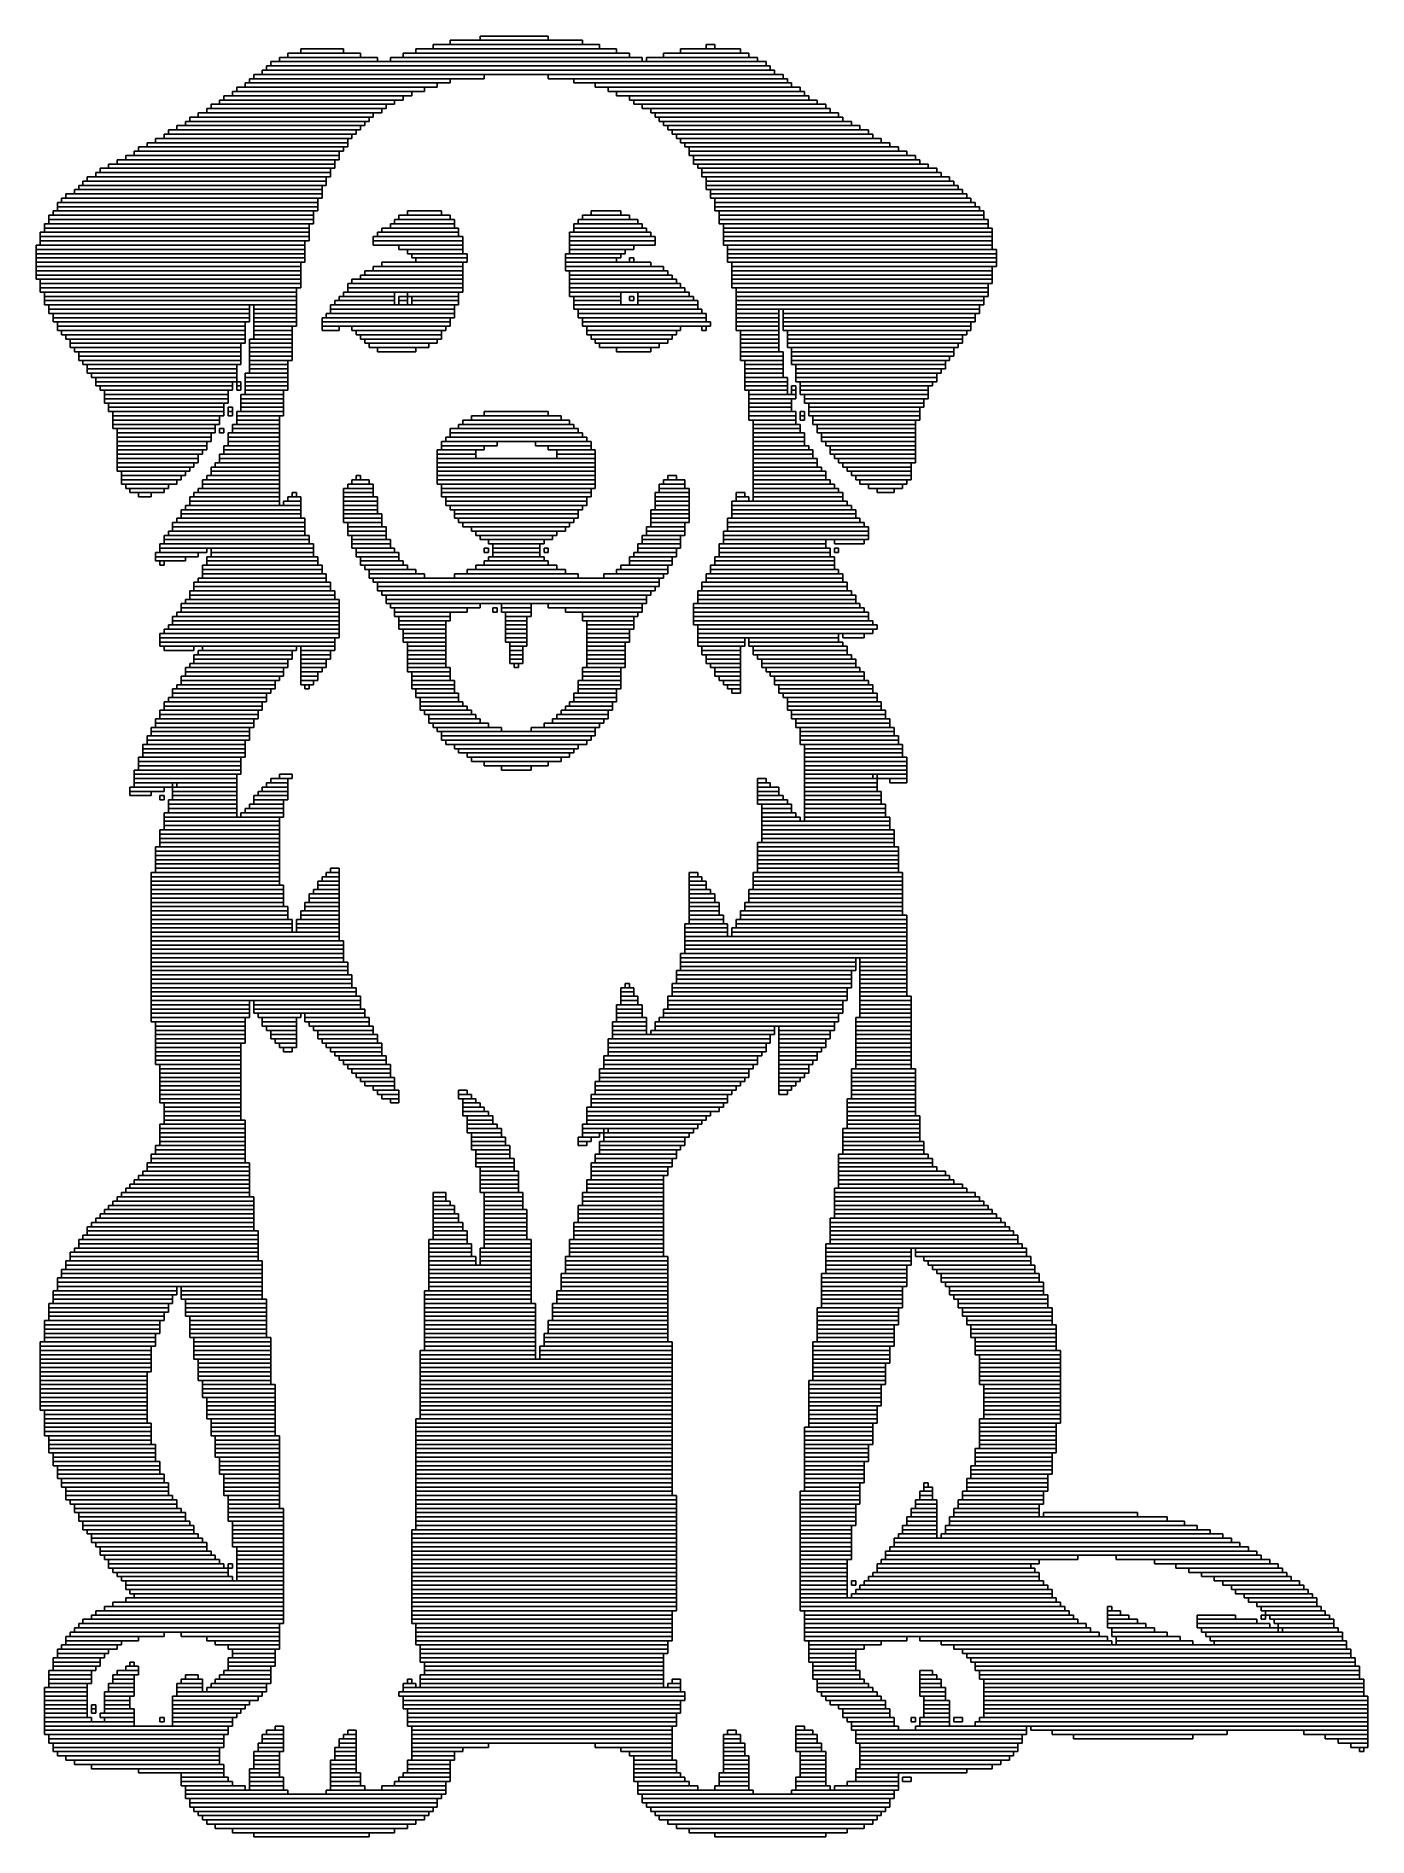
# Model space of a CAD drawing. Extents: x 356 to 668, y 301 to 723.
import ezdxf

# ---------------------------------------------------------------- set-up
doc = ezdxf.new("R2010")
doc.units = 0

msp = doc.modelspace()

# ---------------------------------------------------------------- linework, layer by layer
for p, q in [((453, 722), (484, 722)), ((453, 721), (453, 722)), ((460, 723), (476, 723)), ((460, 722), (460, 723)), ((476, 722), (460, 722)), ((476, 723), (476, 722)), ((484, 722), (484, 721)), ((413, 718), (436, 718)), ((413, 717), (413, 718)), ((415, 719), (432, 719)), ((415, 718), (415, 719)), ((432, 718), (415, 718)), ((418, 720), (428, 720)), ((418, 719), (418, 720)), ((428, 719), (418, 719)), ((428, 720), (428, 719)), ((432, 719), (432, 718)), ((436, 718), (436, 717)), ((439, 718), (498, 718)), ((439, 717), (439, 718)), ((442, 719), (495, 719)), ((442, 718), (442, 719)), ((495, 718), (442, 718)), ((445, 720), (492, 720)), ((445, 719), (445, 720)), ((492, 719), (445, 719)), ((449, 721), (488, 721)), ((449, 720), (449, 721)), ((488, 720), (449, 720)), ((484, 721), (453, 721)), ((488, 721), (488, 720)), ((492, 720), (492, 719)), ((495, 719), (495, 718)), ((498, 718), (498, 717)), ((499, 718), (525, 718)), ((499, 717), (499, 718)), ((503, 719), (523, 719)), ((503, 718), (503, 719)), ((523, 718), (503, 718)), ((507, 720), (521, 720)), ((507, 719), (507, 720)), ((521, 719), (507, 719)), ((513, 721), (515, 721)), ((513, 720), (513, 721)), ((515, 720), (513, 720)), ((515, 721), (515, 720)), ((521, 720), (521, 719)), ((523, 719), (523, 718)), ((525, 718), (525, 717)), ((407, 714), (461, 714)), ((407, 713), (407, 714)), ((409, 715), (529, 715)), ((409, 714), (409, 715)), ((529, 714), (409, 714)), ((410, 716), (528, 716)), ((410, 715), (410, 716)), ((528, 715), (410, 715)), ((411, 717), (527, 717)), ((411, 716), (411, 717)), ((527, 716), (411, 716)), ((436, 717), (413, 717)), ((498, 717), (439, 717)), ((461, 714), (461, 713)), ((476, 714), (531, 714)), ((476, 713), (476, 714)), ((525, 717), (499, 717)), ((527, 717), (527, 716)), ((528, 716), (528, 715)), ((529, 715), (529, 714)), ((531, 714), (531, 713)), ((400, 709), (442, 709)), ((400, 708), (400, 709)), ((402, 710), (444, 710)), ((402, 709), (402, 710)), ((444, 709), (402, 709)), ((403, 711), (447, 711)), ((403, 710), (403, 711)), ((447, 710), (403, 710)), ((405, 712), (450, 712)), ((405, 711), (405, 712)), ((450, 711), (405, 711)), ((406, 713), (453, 713)), ((406, 712), (406, 713)), ((453, 712), (406, 712)), ((461, 713), (407, 713)), ((442, 709), (442, 708)), ((444, 710), (444, 709)), ((447, 711), (447, 710)), ((450, 712), (450, 711)), ((453, 713), (453, 712)), ((531, 713), (476, 713)), ((482, 713), (532, 713)), ((482, 712), (482, 713)), ((532, 712), (482, 712)), ((487, 712), (533, 712)), ((487, 711), (487, 712)), ((533, 711), (487, 711)), ((490, 711), (535, 711)), ((490, 710), (490, 711)), ((535, 710), (490, 710)), ((492, 710), (536, 710)), ((492, 709), (492, 710)), ((536, 709), (492, 709)), ((495, 709), (537, 709)), ((495, 708), (495, 709)), ((532, 713), (532, 712)), ((533, 712), (533, 711)), ((535, 711), (535, 710)), ((536, 710), (536, 709)), ((537, 709), (537, 708)), ((394, 705), (435, 705)), ((394, 704), (394, 705)), ((396, 706), (437, 706)), ((396, 705), (396, 706)), ((437, 705), (396, 705)), ((397, 707), (438, 707)), ((397, 706), (397, 707)), ((438, 706), (397, 706)), ((399, 708), (440, 708)), ((399, 707), (399, 708)), ((440, 707), (399, 707)), ((442, 708), (400, 708)), ((435, 705), (435, 704)), ((437, 706), (437, 705)), ((438, 707), (438, 706)), ((440, 708), (440, 707)), ((537, 708), (495, 708)), ((496, 708), (539, 708)), ((496, 707), (496, 708)), ((539, 707), (496, 707)), ((498, 707), (541, 707)), ((498, 706), (498, 707)), ((541, 706), (498, 706)), ((500, 706), (542, 706)), ((500, 705), (500, 706)), ((542, 705), (500, 705)), ((501, 705), (544, 705)), ((501, 704), (501, 705)), ((539, 708), (539, 707)), ((541, 707), (541, 706)), ((542, 706), (542, 705)), ((544, 705), (544, 704)), ((387, 701), (431, 701)), ((387, 700), (387, 701)), ((389, 702), (432, 702)), ((389, 701), (389, 702)), ((432, 701), (389, 701)), ((391, 703), (433, 703)), ((391, 702), (391, 703)), ((433, 702), (391, 702)), ((392, 704), (434, 704)), ((392, 703), (392, 704)), ((434, 703), (392, 703)), ((435, 704), (394, 704)), ((431, 701), (431, 700)), ((432, 702), (432, 701)), ((433, 703), (433, 702)), ((434, 704), (434, 703)), ((544, 704), (501, 704)), ((502, 704), (545, 704)), ((502, 703), (502, 704)), ((545, 703), (502, 703)), ((503, 703), (547, 703)), ((503, 702), (503, 703)), ((547, 702), (503, 702)), ((504, 702), (549, 702)), ((504, 701), (504, 702)), ((549, 701), (504, 701)), ((505, 701), (551, 701)), ((505, 700), (505, 701)), ((545, 704), (545, 703)), ((547, 703), (547, 702)), ((549, 702), (549, 701)), ((551, 701), (551, 700)), ((380, 697), (428, 697)), ((380, 696), (380, 697)), ((382, 698), (429, 698)), ((382, 697), (382, 698)), ((429, 697), (382, 697)), ((384, 699), (429, 699)), ((384, 698), (384, 699)), ((429, 698), (384, 698)), ((386, 700), (430, 700)), ((386, 699), (386, 700)), ((430, 699), (386, 699)), ((431, 700), (387, 700)), ((428, 697), (428, 696)), ((429, 699), (429, 698)), ((429, 698), (429, 697)), ((430, 700), (430, 699)), ((551, 700), (505, 700)), ((506, 700), (552, 700)), ((506, 699), (506, 700)), ((552, 699), (506, 699)), ((507, 699), (554, 699)), ((507, 698), (507, 699)), ((554, 698), (507, 698)), ((508, 698), (556, 698)), ((508, 697), (508, 698)), ((556, 697), (508, 697)), ((509, 697), (558, 697)), ((509, 696), (509, 697)), ((552, 700), (552, 699)), ((554, 699), (554, 698)), ((556, 698), (556, 697)), ((558, 697), (558, 696)), ((373, 693), (426, 693)), ((373, 692), (373, 693)), ((375, 694), (426, 694)), ((375, 693), (375, 694)), ((426, 693), (375, 693)), ((377, 695), (427, 695)), ((377, 694), (377, 695)), ((427, 694), (377, 694)), ((379, 696), (427, 696)), ((379, 695), (379, 696)), ((427, 695), (379, 695)), ((428, 696), (380, 696)), ((426, 694), (426, 693)), ((426, 693), (426, 692)), ((427, 696), (427, 695)), ((427, 695), (427, 694)), ((558, 696), (509, 696)), ((509, 696), (560, 696)), ((509, 695), (509, 696)), ((560, 695), (509, 695)), ((510, 695), (562, 695)), ((510, 694), (510, 695)), ((562, 694), (510, 694)), ((510, 694), (563, 694)), ((510, 693), (510, 694)), ((563, 693), (510, 693)), ((511, 693), (565, 693)), ((511, 692), (511, 693)), ((560, 696), (560, 695)), ((562, 695), (562, 694)), ((563, 694), (563, 693)), ((565, 693), (565, 692)), ((366, 688), (423, 688)), ((366, 687), (366, 688)), ((367, 689), (424, 689)), ((367, 688), (367, 689)), ((424, 688), (367, 688)), ((368, 690), (424, 690)), ((368, 689), (368, 690)), ((424, 689), (368, 689)), ((370, 691), (425, 691)), ((370, 690), (370, 691)), ((425, 690), (370, 690)), ((371, 692), (425, 692)), ((371, 691), (371, 692)), ((425, 691), (371, 691)), ((426, 692), (373, 692)), ((423, 688), (423, 687)), ((424, 690), (424, 689)), ((424, 689), (424, 688)), ((425, 692), (425, 691)), ((425, 691), (425, 690)), ((565, 692), (511, 692)), ((512, 692), (567, 692)), ((512, 691), (512, 692)), ((567, 691), (512, 691)), ((512, 691), (568, 691)), ((512, 690), (512, 691)), ((568, 690), (512, 690)), ((513, 690), (570, 690)), ((513, 689), (513, 690)), ((570, 689), (513, 689)), ((513, 689), (571, 689)), ((513, 688), (513, 689)), ((571, 688), (513, 688)), ((513, 688), (572, 688)), ((513, 687), (513, 688)), ((567, 692), (567, 691)), ((568, 691), (568, 690)), ((570, 690), (570, 689)), ((571, 689), (571, 688)), ((572, 688), (572, 687)), ((361, 684), (422, 684)), ((361, 683), (361, 684)), ((362, 685), (422, 685)), ((362, 684), (362, 685)), ((422, 684), (362, 684)), ((363, 686), (423, 686)), ((363, 685), (363, 686)), ((423, 685), (363, 685)), ((365, 687), (423, 687)), ((365, 686), (365, 687)), ((423, 686), (365, 686)), ((423, 687), (366, 687)), ((422, 685), (422, 684)), ((422, 684), (422, 683)), ((423, 687), (423, 686)), ((423, 686), (423, 685)), ((572, 687), (513, 687)), ((514, 687), (573, 687)), ((514, 686), (514, 687)), ((573, 686), (514, 686)), ((514, 686), (574, 686)), ((514, 685), (514, 686)), ((574, 685), (514, 685)), ((515, 685), (575, 685)), ((515, 684), (515, 685)), ((575, 684), (515, 684)), ((515, 684), (576, 684)), ((515, 683), (515, 684)), ((573, 687), (573, 686)), ((574, 686), (574, 685)), ((575, 685), (575, 684)), ((576, 684), (576, 683)), ((359, 681), (421, 681)), ((359, 680), (359, 681)), ((421, 680), (359, 680)), ((359, 680), (421, 680)), ((359, 679), (359, 680)), ((360, 682), (421, 682)), ((360, 681), (360, 682)), ((421, 681), (360, 681)), ((422, 683), (361, 683)), ((361, 683), (422, 683)), ((361, 682), (361, 683)), ((422, 682), (361, 682)), ((421, 682), (421, 681)), ((421, 681), (421, 680)), ((421, 680), (421, 679)), ((422, 683), (422, 682)), ((440, 680), (454, 680)), ((440, 679), (440, 680)), ((441, 681), (453, 681)), ((441, 680), (441, 681)), ((453, 680), (441, 680)), ((443, 682), (451, 682)), ((443, 681), (443, 682)), ((451, 681), (443, 681)), ((451, 682), (451, 681)), ((453, 681), (453, 680)), ((454, 680), (454, 679)), ((483, 680), (497, 680)), ((483, 679), (483, 680)), ((484, 681), (495, 681)), ((484, 680), (484, 681)), ((495, 680), (484, 680)), ((486, 682), (493, 682)), ((486, 681), (486, 682)), ((493, 681), (486, 681)), ((493, 682), (493, 681)), ((495, 681), (495, 680)), ((497, 680), (497, 679)), ((576, 683), (515, 683)), ((515, 683), (577, 683)), ((515, 682), (515, 683)), ((577, 682), (515, 682)), ((516, 682), (578, 682)), ((516, 681), (516, 682)), ((578, 681), (516, 681)), ((516, 681), (578, 681)), ((516, 680), (516, 681)), ((578, 680), (516, 680)), ((516, 680), (579, 680)), ((516, 679), (516, 680)), ((577, 683), (577, 682)), ((578, 682), (578, 681)), ((578, 681), (578, 680)), ((579, 680), (579, 679)), ((357, 677), (420, 677)), ((357, 676), (357, 677)), ((420, 676), (357, 676)), ((357, 676), (420, 676)), ((357, 675), (357, 676)), ((358, 679), (420, 679)), ((358, 678), (358, 679)), ((420, 678), (358, 678)), ((358, 678), (420, 678)), ((358, 677), (358, 678)), ((420, 677), (358, 677)), ((421, 679), (359, 679)), ((420, 679), (420, 678)), ((420, 678), (420, 677)), ((420, 677), (420, 676)), ((420, 676), (420, 675)), ((435, 676), (456, 676)), ((435, 675), (435, 676)), ((436, 677), (455, 677)), ((436, 676), (436, 677)), ((455, 676), (436, 676)), ((437, 678), (455, 678)), ((437, 677), (437, 678)), ((455, 677), (437, 677)), ((439, 679), (454, 679)), ((439, 678), (439, 679)), ((454, 678), (439, 678)), ((454, 679), (440, 679)), ((454, 679), (454, 678)), ((455, 678), (455, 677)), ((455, 677), (455, 676)), ((456, 676), (456, 675)), ((481, 677), (500, 677)), ((481, 676), (481, 677)), ((500, 676), (481, 676)), ((481, 676), (501, 676)), ((481, 675), (481, 676)), ((482, 679), (498, 679)), ((482, 678), (482, 679)), ((498, 678), (482, 678)), ((482, 678), (499, 678)), ((482, 677), (482, 678)), ((499, 677), (482, 677)), ((497, 679), (483, 679)), ((498, 679), (498, 678)), ((499, 678), (499, 677)), ((500, 677), (500, 676)), ((501, 676), (501, 675)), ((579, 679), (516, 679)), ((517, 679), (579, 679)), ((517, 678), (517, 679)), ((579, 678), (517, 678)), ((517, 678), (580, 678)), ((517, 677), (517, 678)), ((580, 677), (517, 677)), ((517, 677), (580, 677)), ((517, 676), (517, 677)), ((580, 676), (517, 676)), ((517, 676), (580, 676)), ((517, 675), (517, 676)), ((579, 679), (579, 678)), ((580, 678), (580, 677)), ((580, 677), (580, 676)), ((580, 676), (580, 675)), ((356, 674), (419, 674)), ((356, 673), (356, 674)), ((419, 673), (356, 673)), ((356, 673), (419, 673)), ((356, 672), (356, 673)), ((419, 672), (356, 672)), ((356, 672), (419, 672)), ((356, 671), (356, 672)), ((419, 671), (356, 671)), ((356, 671), (419, 671)), ((356, 670), (356, 671)), ((420, 675), (357, 675)), ((357, 675), (419, 675)), ((357, 674), (357, 675)), ((419, 674), (357, 674)), ((419, 675), (419, 674)), ((419, 674), (419, 673)), ((419, 673), (419, 672)), ((419, 672), (419, 671)), ((419, 671), (419, 670)), ((456, 675), (435, 675)), ((435, 675), (456, 675)), ((435, 674), (435, 675)), ((456, 674), (435, 674)), ((441, 674), (456, 674)), ((441, 673), (441, 674)), ((456, 673), (441, 673)), ((443, 673), (456, 673)), ((443, 672), (443, 673)), ((456, 672), (443, 672)), ((444, 672), (457, 672)), ((444, 671), (444, 672)), ((457, 671), (444, 671)), ((445, 671), (457, 671)), ((445, 670), (445, 671)), ((456, 675), (456, 674)), ((456, 674), (456, 673)), ((456, 673), (456, 672)), ((457, 672), (457, 671)), ((457, 671), (457, 670)), ((480, 672), (493, 672)), ((480, 671), (480, 672)), ((493, 671), (480, 671)), ((480, 671), (492, 671)), ((480, 670), (480, 671)), ((501, 675), (481, 675)), ((481, 675), (501, 675)), ((481, 674), (481, 675)), ((501, 674), (481, 674)), ((481, 674), (496, 674)), ((481, 673), (481, 674)), ((496, 673), (481, 673)), ((481, 673), (494, 673)), ((481, 672), (481, 673)), ((494, 672), (481, 672)), ((492, 671), (492, 670)), ((493, 672), (493, 671)), ((494, 673), (494, 672)), ((495, 671), (496, 671)), ((495, 670), (495, 671)), ((496, 674), (496, 673)), ((496, 671), (496, 670)), ((501, 675), (501, 674)), ((580, 675), (517, 675)), ((517, 675), (580, 675)), ((517, 674), (517, 675)), ((580, 674), (517, 674)), ((518, 674), (580, 674)), ((518, 673), (518, 674)), ((580, 673), (518, 673)), ((518, 673), (581, 673)), ((518, 672), (518, 673)), ((581, 672), (518, 672)), ((518, 672), (581, 672)), ((518, 671), (518, 672)), ((581, 671), (518, 671)), ((518, 671), (581, 671)), ((518, 670), (518, 671)), ((580, 675), (580, 674)), ((580, 674), (580, 673)), ((581, 673), (581, 672)), ((581, 672), (581, 671)), ((581, 671), (581, 670)), ((419, 670), (356, 670)), ((356, 670), (418, 670)), ((356, 669), (356, 670)), ((418, 669), (356, 669)), ((356, 669), (418, 669)), ((356, 668), (356, 669)), ((418, 668), (356, 668)), ((356, 668), (418, 668)), ((356, 667), (356, 668)), ((418, 667), (356, 667)), ((356, 667), (418, 667)), ((356, 666), (356, 667)), ((418, 670), (418, 669)), ((418, 669), (418, 668)), ((418, 668), (418, 667)), ((418, 667), (418, 666)), ((432, 667), (456, 667)), ((432, 666), (432, 667)), ((433, 668), (456, 668)), ((433, 667), (433, 668)), ((456, 667), (433, 667)), ((435, 669), (456, 669)), ((435, 668), (435, 669)), ((456, 668), (435, 668)), ((437, 670), (456, 670)), ((437, 669), (437, 670)), ((456, 669), (437, 669)), ((457, 670), (445, 670)), ((456, 670), (456, 669)), ((456, 669), (456, 668)), ((456, 668), (456, 667)), ((456, 667), (456, 666)), ((492, 670), (480, 670)), ((480, 670), (500, 670)), ((480, 669), (480, 670)), ((500, 669), (480, 669)), ((480, 669), (503, 669)), ((480, 668), (480, 669)), ((503, 668), (480, 668)), ((481, 668), (504, 668)), ((481, 667), (481, 668)), ((504, 667), (481, 667)), ((481, 667), (505, 667)), ((481, 666), (481, 667)), ((496, 670), (495, 670)), ((500, 670), (500, 669)), ((503, 669), (503, 668)), ((504, 668), (504, 667)), ((505, 667), (505, 666)), ((581, 670), (518, 670)), ((519, 670), (581, 670)), ((519, 669), (519, 670)), ((581, 669), (519, 669)), ((519, 669), (580, 669)), ((519, 668), (519, 669)), ((580, 668), (519, 668)), ((519, 668), (580, 668)), ((519, 667), (519, 668)), ((580, 667), (519, 667)), ((519, 667), (580, 667)), ((519, 666), (519, 667)), ((580, 669), (580, 668)), ((580, 668), (580, 667)), ((580, 667), (580, 666)), ((581, 670), (581, 669)), ((418, 666), (356, 666)), ((357, 666), (418, 666)), ((357, 665), (357, 666)), ((418, 665), (357, 665)), ((357, 665), (418, 665)), ((357, 664), (357, 665)), ((418, 664), (357, 664)), ((357, 664), (417, 664)), ((357, 663), (357, 664)), ((417, 663), (357, 663)), ((358, 663), (417, 663)), ((358, 662), (358, 663)), ((417, 664), (417, 663)), ((417, 663), (417, 662)), ((418, 666), (418, 665)), ((418, 665), (418, 664)), ((428, 663), (440, 663)), ((428, 662), (428, 663)), ((429, 665), (456, 665)), ((429, 664), (429, 665)), ((456, 664), (429, 664)), ((429, 664), (456, 664)), ((429, 663), (429, 664)), ((456, 663), (429, 663)), ((430, 666), (456, 666)), ((430, 665), (430, 666)), ((456, 665), (430, 665)), ((456, 666), (432, 666)), ((440, 663), (440, 662)), ((443, 663), (455, 663)), ((443, 662), (443, 663)), ((455, 663), (455, 662)), ((456, 666), (456, 665)), ((456, 665), (456, 664)), ((456, 664), (456, 663)), ((505, 666), (481, 666)), ((481, 666), (506, 666)), ((481, 665), (481, 666)), ((506, 665), (481, 665)), ((481, 665), (507, 665)), ((481, 664), (481, 665)), ((507, 664), (481, 664)), ((481, 664), (508, 664)), ((481, 663), (481, 664)), ((508, 663), (481, 663)), ((481, 663), (493, 663)), ((481, 662), (481, 663)), ((493, 663), (493, 662)), ((497, 663), (509, 663)), ((497, 662), (497, 663)), ((506, 666), (506, 665)), ((507, 665), (507, 664)), ((508, 664), (508, 663)), ((509, 663), (509, 662)), ((580, 666), (519, 666)), ((519, 666), (580, 666)), ((519, 665), (519, 666)), ((580, 665), (519, 665)), ((519, 665), (579, 665)), ((519, 664), (519, 665)), ((579, 664), (519, 664)), ((520, 664), (579, 664)), ((520, 663), (520, 664)), ((579, 663), (520, 663)), ((520, 663), (579, 663)), ((520, 662), (520, 663)), ((579, 665), (579, 664)), ((579, 664), (579, 663)), ((579, 663), (579, 662)), ((580, 666), (580, 665)), ((417, 662), (358, 662)), ((358, 662), (417, 662)), ((358, 661), (358, 662)), ((417, 661), (358, 661)), ((358, 661), (417, 661)), ((358, 660), (358, 661)), ((417, 660), (358, 660)), ((359, 660), (406, 660)), ((359, 659), (359, 660)), ((406, 659), (359, 659)), ((359, 659), (406, 659)), ((359, 658), (359, 659)), ((406, 660), (406, 659)), ((406, 659), (406, 658)), ((407, 660), (417, 660)), ((407, 659), (407, 660)), ((417, 659), (407, 659)), ((407, 659), (417, 659)), ((407, 658), (407, 659)), ((417, 662), (417, 661)), ((417, 661), (417, 660)), ((417, 660), (417, 659)), ((417, 659), (417, 658)), ((425, 660), (454, 660)), ((425, 659), (425, 660)), ((454, 659), (425, 659)), ((425, 659), (454, 659)), ((425, 658), (425, 659)), ((426, 661), (440, 661)), ((426, 660), (426, 661)), ((440, 660), (426, 660)), ((427, 662), (440, 662)), ((427, 661), (427, 662)), ((440, 661), (427, 661)), ((440, 662), (428, 662)), ((440, 662), (440, 661)), ((440, 661), (440, 660)), ((441, 662), (443, 662)), ((441, 661), (441, 662)), ((443, 661), (441, 661)), ((441, 661), (443, 661)), ((441, 660), (441, 661)), ((443, 660), (441, 660)), ((455, 662), (443, 662)), ((443, 662), (443, 661)), ((443, 661), (443, 660)), ((444, 662), (455, 662)), ((444, 661), (444, 662)), ((455, 661), (444, 661)), ((444, 661), (455, 661)), ((444, 660), (444, 661)), ((455, 660), (444, 660)), ((454, 660), (454, 659)), ((454, 659), (454, 658)), ((455, 662), (455, 661)), ((455, 661), (455, 660)), ((493, 662), (481, 662)), ((482, 662), (493, 662)), ((482, 661), (482, 662)), ((493, 661), (482, 661)), ((482, 661), (493, 661)), ((482, 660), (482, 661)), ((493, 660), (482, 660)), ((482, 660), (511, 660)), ((482, 659), (482, 660)), ((511, 659), (482, 659)), ((483, 659), (512, 659)), ((483, 658), (483, 659)), ((493, 662), (493, 661)), ((493, 661), (493, 660)), ((495, 662), (496, 662)), ((495, 661), (495, 662)), ((496, 661), (495, 661)), ((496, 662), (496, 661)), ((509, 662), (497, 662)), ((497, 662), (510, 662)), ((497, 661), (497, 662)), ((510, 661), (497, 661)), ((497, 661), (511, 661)), ((497, 660), (497, 661)), ((511, 660), (497, 660)), ((510, 662), (510, 661)), ((511, 661), (511, 660)), ((511, 660), (511, 659)), ((512, 659), (512, 658)), ((579, 662), (520, 662)), ((520, 662), (578, 662)), ((520, 661), (520, 662)), ((578, 661), (520, 661)), ((520, 661), (578, 661)), ((520, 660), (520, 661)), ((578, 660), (520, 660)), ((520, 660), (577, 660)), ((520, 659), (520, 660)), ((577, 659), (520, 659)), ((520, 659), (530, 659)), ((520, 658), (520, 659)), ((530, 659), (530, 658)), ((531, 659), (577, 659)), ((531, 658), (531, 659)), ((577, 660), (577, 659)), ((577, 659), (577, 658)), ((578, 662), (578, 661)), ((578, 661), (578, 660)), ((406, 658), (359, 658)), ((360, 658), (406, 658)), ((360, 657), (360, 658)), ((406, 657), (360, 657)), ((360, 657), (406, 657)), ((360, 656), (360, 657)), ((406, 656), (360, 656)), ((361, 656), (405, 656)), ((361, 655), (361, 656)), ((405, 655), (361, 655)), ((361, 655), (405, 655)), ((361, 654), (361, 655)), ((405, 656), (405, 655)), ((405, 655), (405, 654)), ((406, 658), (406, 657)), ((406, 657), (406, 656)), ((417, 658), (407, 658)), ((407, 658), (417, 658)), ((407, 657), (407, 658)), ((417, 657), (407, 657)), ((407, 657), (417, 657)), ((407, 656), (407, 657)), ((417, 656), (407, 656)), ((407, 656), (417, 656)), ((407, 655), (407, 656)), ((417, 655), (407, 655)), ((407, 655), (416, 655)), ((407, 654), (407, 655)), ((416, 655), (416, 654)), ((417, 658), (417, 657)), ((417, 657), (417, 656)), ((417, 656), (417, 655)), ((423, 657), (453, 657)), ((423, 656), (423, 657)), ((453, 656), (423, 656)), ((423, 656), (453, 656)), ((423, 655), (423, 656)), ((453, 655), (423, 655)), ((423, 655), (427, 655)), ((423, 654), (423, 655)), ((424, 658), (454, 658)), ((424, 657), (424, 658)), ((454, 657), (424, 657)), ((454, 658), (425, 658)), ((427, 655), (427, 654)), ((430, 655), (452, 655)), ((430, 654), (430, 655)), ((452, 655), (452, 654)), ((453, 657), (453, 656)), ((453, 656), (453, 655)), ((454, 658), (454, 657)), ((512, 658), (483, 658)), ((483, 658), (513, 658)), ((483, 657), (483, 658)), ((513, 657), (483, 657)), ((484, 657), (513, 657)), ((484, 656), (484, 657)), ((513, 656), (484, 656)), ((484, 656), (514, 656)), ((484, 655), (484, 656)), ((514, 655), (484, 655)), ((485, 655), (507, 655)), ((485, 654), (485, 655)), ((507, 655), (507, 654)), ((512, 655), (513, 655)), ((512, 654), (512, 655)), ((513, 658), (513, 657)), ((513, 657), (513, 656)), ((513, 655), (513, 654)), ((514, 656), (514, 655)), ((530, 658), (520, 658)), ((520, 658), (530, 658)), ((520, 657), (520, 658)), ((530, 657), (520, 657)), ((520, 657), (530, 657)), ((520, 656), (520, 657)), ((530, 656), (520, 656)), ((520, 656), (530, 656)), ((520, 655), (520, 656)), ((530, 655), (520, 655)), ((520, 655), (530, 655)), ((520, 654), (520, 655)), ((530, 658), (530, 657)), ((530, 657), (530, 656)), ((530, 656), (530, 655)), ((530, 655), (530, 654)), ((577, 658), (531, 658)), ((531, 658), (576, 658)), ((531, 657), (531, 658)), ((576, 657), (531, 657)), ((531, 657), (576, 657)), ((531, 656), (531, 657)), ((576, 656), (531, 656)), ((531, 656), (575, 656)), ((531, 655), (531, 656)), ((575, 655), (531, 655)), ((531, 655), (575, 655)), ((531, 654), (531, 655)), ((575, 656), (575, 655)), ((575, 655), (575, 654)), ((576, 658), (576, 657)), ((576, 657), (576, 656)), ((405, 654), (361, 654)), ((362, 654), (405, 654)), ((362, 653), (362, 654)), ((405, 653), (362, 653)), ((363, 653), (405, 653)), ((363, 652), (363, 653)), ((405, 652), (363, 652)), ((364, 652), (405, 652)), ((364, 651), (364, 652)), ((405, 651), (364, 651)), ((364, 651), (404, 651)), ((364, 650), (364, 651)), ((404, 650), (364, 650)), ((365, 650), (404, 650)), ((365, 649), (365, 650)), ((404, 651), (404, 650)), ((404, 650), (404, 649)), ((405, 654), (405, 653)), ((405, 653), (405, 652)), ((405, 652), (405, 651)), ((406, 652), (416, 652)), ((406, 651), (406, 652)), ((416, 651), (406, 651)), ((406, 651), (416, 651)), ((406, 650), (406, 651)), ((416, 650), (406, 650)), ((406, 650), (416, 650)), ((406, 649), (406, 650)), ((416, 654), (407, 654)), ((407, 654), (416, 654)), ((407, 653), (407, 654)), ((416, 653), (407, 653)), ((407, 653), (416, 653)), ((407, 652), (407, 653)), ((416, 652), (407, 652)), ((416, 654), (416, 653)), ((416, 653), (416, 652)), ((416, 652), (416, 651)), ((416, 651), (416, 650)), ((416, 650), (416, 649)), ((427, 654), (423, 654)), ((452, 654), (430, 654)), ((431, 654), (451, 654)), ((431, 653), (431, 654)), ((451, 653), (431, 653)), ((432, 653), (451, 653)), ((432, 652), (432, 653)), ((451, 652), (432, 652)), ((433, 652), (450, 652)), ((433, 651), (433, 652)), ((450, 651), (433, 651)), ((434, 651), (448, 651)), ((434, 650), (434, 651)), ((448, 650), (434, 650)), ((436, 650), (445, 650)), ((436, 649), (436, 650)), ((445, 650), (445, 649)), ((448, 651), (448, 650)), ((450, 652), (450, 651)), ((451, 654), (451, 653)), ((451, 653), (451, 652)), ((507, 654), (485, 654)), ((485, 654), (506, 654)), ((485, 653), (485, 654)), ((506, 653), (485, 653)), ((486, 653), (505, 653)), ((486, 652), (486, 653)), ((505, 652), (486, 652)), ((487, 652), (504, 652)), ((487, 651), (487, 652)), ((504, 651), (487, 651)), ((488, 651), (502, 651)), ((488, 650), (488, 651)), ((502, 650), (488, 650)), ((492, 650), (500, 650)), ((492, 649), (492, 650)), ((500, 650), (500, 649)), ((502, 651), (502, 650)), ((504, 652), (504, 651)), ((505, 653), (505, 652)), ((506, 654), (506, 653)), ((513, 654), (512, 654)), ((530, 654), (520, 654)), ((521, 654), (530, 654)), ((521, 653), (521, 654)), ((530, 653), (521, 653)), ((521, 653), (530, 653)), ((521, 652), (521, 653)), ((530, 652), (521, 652)), ((521, 652), (530, 652)), ((521, 651), (521, 652)), ((530, 651), (521, 651)), ((521, 651), (530, 651)), ((521, 650), (521, 651)), ((530, 650), (521, 650)), ((521, 650), (530, 650)), ((521, 649), (521, 650)), ((530, 654), (530, 653)), ((530, 653), (530, 652)), ((530, 652), (530, 651)), ((530, 651), (530, 650)), ((530, 650), (530, 649)), ((575, 654), (531, 654)), ((532, 654), (574, 654)), ((532, 653), (532, 654)), ((574, 653), (532, 653)), ((532, 653), (573, 653)), ((532, 652), (532, 653)), ((573, 652), (532, 652)), ((532, 652), (573, 652)), ((532, 651), (532, 652)), ((573, 651), (532, 651)), ((532, 651), (572, 651)), ((532, 650), (532, 651)), ((572, 650), (532, 650)), ((533, 650), (571, 650)), ((533, 649), (533, 650)), ((571, 650), (571, 649)), ((572, 651), (572, 650)), ((573, 653), (573, 652)), ((573, 652), (573, 651)), ((574, 654), (574, 653)), ((404, 649), (365, 649)), ((366, 649), (404, 649)), ((366, 648), (366, 649)), ((404, 648), (366, 648)), ((366, 648), (404, 648)), ((366, 647), (366, 648)), ((404, 647), (366, 647)), ((367, 647), (404, 647)), ((367, 646), (367, 647)), ((404, 646), (367, 646)), ((368, 646), (403, 646)), ((368, 645), (368, 646)), ((403, 646), (403, 645)), ((404, 649), (404, 648)), ((404, 648), (404, 647)), ((404, 647), (404, 646)), ((416, 649), (406, 649)), ((406, 649), (416, 649)), ((406, 648), (406, 649)), ((416, 648), (406, 648)), ((406, 648), (416, 648)), ((406, 647), (406, 648)), ((416, 647), (406, 647)), ((406, 647), (415, 647)), ((406, 646), (406, 647)), ((415, 646), (406, 646)), ((406, 646), (415, 646)), ((406, 645), (406, 646)), ((415, 647), (415, 646)), ((415, 646), (415, 645)), ((416, 649), (416, 648)), ((416, 648), (416, 647)), ((445, 649), (436, 649)), ((500, 649), (492, 649)), ((530, 649), (521, 649)), ((521, 649), (531, 649)), ((521, 648), (521, 649)), ((531, 648), (521, 648)), ((521, 648), (531, 648)), ((521, 647), (521, 648)), ((531, 647), (521, 647)), ((522, 647), (531, 647)), ((522, 646), (522, 647)), ((531, 646), (522, 646)), ((522, 646), (531, 646)), ((522, 645), (522, 646)), ((531, 649), (531, 648)), ((531, 648), (531, 647)), ((531, 647), (531, 646)), ((531, 646), (531, 645)), ((571, 649), (533, 649)), ((533, 649), (571, 649)), ((533, 648), (533, 649)), ((571, 648), (533, 648)), ((533, 648), (570, 648)), ((533, 647), (533, 648)), ((570, 647), (533, 647)), ((533, 647), (569, 647)), ((533, 646), (533, 647)), ((569, 646), (533, 646)), ((534, 646), (569, 646)), ((534, 645), (534, 646)), ((569, 647), (569, 646)), ((569, 646), (569, 645)), ((570, 648), (570, 647)), ((571, 649), (571, 648)), ((403, 645), (368, 645)), ((368, 645), (403, 645)), ((368, 644), (368, 645)), ((403, 644), (368, 644)), ((369, 644), (403, 644)), ((369, 643), (369, 644)), ((403, 643), (369, 643)), ((370, 643), (403, 643)), ((370, 642), (370, 643)), ((403, 642), (370, 642)), ((370, 642), (402, 642)), ((370, 641), (370, 642)), ((402, 642), (402, 641)), ((403, 645), (403, 644)), ((403, 644), (403, 643)), ((403, 643), (403, 642)), ((403, 642), (404, 642)), ((403, 641), (403, 642)), ((404, 642), (404, 641)), ((405, 644), (415, 644)), ((405, 643), (405, 644)), ((415, 643), (405, 643)), ((405, 643), (415, 643)), ((405, 642), (405, 643)), ((415, 642), (405, 642)), ((405, 642), (415, 642)), ((405, 641), (405, 642)), ((415, 645), (406, 645)), ((406, 645), (415, 645)), ((406, 644), (406, 645)), ((415, 644), (406, 644)), ((415, 645), (415, 644)), ((415, 644), (415, 643)), ((415, 643), (415, 642)), ((415, 642), (415, 641)), ((531, 645), (522, 645)), ((522, 645), (531, 645)), ((522, 644), (522, 645)), ((531, 644), (522, 644)), ((522, 644), (531, 644)), ((522, 643), (522, 644)), ((531, 643), (522, 643)), ((522, 643), (532, 643)), ((522, 642), (522, 643)), ((532, 642), (522, 642)), ((522, 642), (532, 642)), ((522, 641), (522, 642)), ((531, 645), (531, 644)), ((531, 644), (531, 643)), ((532, 643), (532, 642)), ((532, 642), (532, 641)), ((569, 645), (534, 645)), ((534, 645), (568, 645)), ((534, 644), (534, 645)), ((568, 644), (534, 644)), ((534, 644), (567, 644)), ((534, 643), (534, 644)), ((567, 643), (534, 643)), ((534, 643), (567, 643)), ((534, 642), (534, 643)), ((567, 642), (534, 642)), ((535, 642), (566, 642)), ((535, 641), (535, 642)), ((566, 642), (566, 641)), ((567, 644), (567, 643)), ((567, 643), (567, 642)), ((568, 645), (568, 644)), ((402, 641), (370, 641)), ((371, 641), (402, 641)), ((371, 640), (371, 641)), ((402, 640), (371, 640)), ((372, 640), (401, 640)), ((372, 639), (372, 640)), ((401, 639), (372, 639)), ((372, 639), (401, 639)), ((372, 638), (372, 639)), ((401, 638), (372, 638)), ((372, 638), (401, 638)), ((372, 637), (372, 638)), ((401, 640), (401, 639)), ((401, 639), (401, 638)), ((401, 638), (401, 637)), ((402, 641), (402, 640)), ((404, 641), (403, 641)), ((403, 641), (404, 641)), ((403, 640), (403, 641)), ((404, 640), (403, 640)), ((404, 641), (404, 640)), ((404, 639), (414, 639)), ((404, 638), (404, 639)), ((414, 638), (404, 638)), ((404, 638), (414, 638)), ((404, 637), (404, 638)), ((415, 641), (405, 641)), ((405, 641), (415, 641)), ((405, 640), (405, 641)), ((415, 640), (405, 640)), ((405, 640), (414, 640)), ((405, 639), (405, 640)), ((414, 639), (405, 639)), ((414, 640), (414, 639)), ((414, 639), (414, 638)), ((414, 638), (414, 637)), ((415, 641), (415, 640)), ((532, 641), (522, 641)), ((522, 641), (532, 641)), ((522, 640), (522, 641)), ((532, 640), (522, 640)), ((523, 640), (532, 640)), ((523, 639), (523, 640)), ((532, 639), (523, 639)), ((523, 639), (534, 639)), ((523, 638), (523, 639)), ((534, 638), (523, 638)), ((523, 638), (533, 638)), ((523, 637), (523, 638)), ((532, 641), (532, 640)), ((532, 640), (532, 639)), ((533, 641), (534, 641)), ((533, 640), (533, 641)), ((534, 640), (533, 640)), ((533, 640), (534, 640)), ((533, 639), (533, 640)), ((534, 639), (533, 639)), ((533, 638), (533, 637)), ((534, 641), (534, 640)), ((534, 640), (534, 639)), ((534, 639), (534, 638)), ((566, 641), (535, 641)), ((535, 641), (565, 641)), ((535, 640), (535, 641)), ((565, 640), (535, 640)), ((535, 640), (565, 640)), ((535, 639), (535, 640)), ((565, 639), (535, 639)), ((536, 639), (565, 639)), ((536, 638), (536, 639)), ((565, 638), (536, 638)), ((536, 638), (564, 638)), ((536, 637), (536, 638)), ((564, 638), (564, 637)), ((565, 641), (565, 640)), ((565, 640), (565, 639)), ((565, 639), (565, 638)), ((401, 637), (372, 637)), ((373, 637), (400, 637)), ((373, 636), (373, 637)), ((400, 636), (373, 636)), ((373, 636), (400, 636)), ((373, 635), (373, 636)), ((400, 635), (373, 635)), ((374, 635), (400, 635)), ((374, 634), (374, 635)), ((400, 634), (374, 634)), ((374, 634), (399, 634)), ((374, 633), (374, 634)), ((399, 633), (374, 633)), ((374, 633), (399, 633)), ((374, 632), (374, 633)), ((399, 634), (399, 633)), ((399, 633), (399, 632)), ((400, 637), (400, 636)), ((400, 636), (400, 635)), ((400, 635), (400, 634)), ((401, 636), (402, 636)), ((401, 635), (401, 636)), ((402, 635), (401, 635)), ((401, 635), (402, 635)), ((401, 634), (401, 635)), ((402, 634), (401, 634)), ((402, 636), (402, 635)), ((402, 635), (402, 634)), ((403, 635), (414, 635)), ((403, 634), (403, 635)), ((414, 634), (403, 634)), ((403, 634), (413, 634)), ((403, 633), (403, 634)), ((413, 633), (403, 633)), ((403, 633), (413, 633)), ((403, 632), (403, 633)), ((414, 637), (404, 637)), ((404, 637), (414, 637)), ((404, 636), (404, 637)), ((414, 636), (404, 636)), ((404, 636), (414, 636)), ((404, 635), (404, 636)), ((414, 635), (404, 635)), ((413, 634), (413, 633)), ((413, 633), (413, 632)), ((414, 637), (414, 636)), ((414, 636), (414, 635)), ((414, 635), (414, 634)), ((456, 633), (481, 633)), ((456, 632), (456, 633)), ((458, 634), (479, 634)), ((458, 633), (458, 634)), ((479, 633), (458, 633)), ((461, 635), (476, 635)), ((461, 634), (461, 635)), ((476, 634), (461, 634)), ((476, 635), (476, 634)), ((479, 634), (479, 633)), ((481, 633), (481, 632)), ((533, 637), (523, 637)), ((523, 637), (533, 637)), ((523, 636), (523, 637)), ((533, 636), (523, 636)), ((523, 636), (533, 636)), ((523, 635), (523, 636)), ((533, 635), (523, 635)), ((523, 635), (534, 635)), ((523, 634), (523, 635)), ((534, 634), (523, 634)), ((523, 634), (534, 634)), ((523, 633), (523, 634)), ((534, 633), (523, 633)), ((524, 633), (534, 633)), ((524, 632), (524, 633)), ((533, 637), (533, 636)), ((533, 636), (533, 635)), ((534, 635), (534, 634)), ((534, 634), (534, 633)), ((534, 633), (534, 632)), ((535, 635), (536, 635)), ((535, 634), (535, 635)), ((536, 634), (535, 634)), ((535, 634), (536, 634)), ((535, 633), (535, 634)), ((536, 633), (535, 633)), ((564, 637), (536, 637)), ((536, 635), (536, 634)), ((536, 634), (536, 633)), ((537, 637), (564, 637)), ((537, 636), (537, 637)), ((564, 636), (537, 636)), ((537, 636), (563, 636)), ((537, 635), (537, 636)), ((563, 635), (537, 635)), ((537, 635), (563, 635)), ((537, 634), (537, 635)), ((563, 634), (537, 634)), ((538, 634), (563, 634)), ((538, 633), (538, 634)), ((563, 633), (538, 633)), ((538, 633), (562, 633)), ((538, 632), (538, 633)), ((562, 633), (562, 632)), ((563, 636), (563, 635)), ((563, 635), (563, 634)), ((563, 634), (563, 633)), ((564, 637), (564, 636)), ((399, 632), (374, 632)), ((374, 632), (398, 632)), ((374, 631), (374, 632)), ((398, 631), (374, 631)), ((375, 631), (398, 631)), ((375, 630), (375, 631)), ((398, 630), (375, 630)), ((375, 630), (397, 630)), ((375, 629), (375, 630)), ((397, 629), (375, 629)), ((375, 629), (397, 629)), ((375, 628), (375, 629)), ((397, 630), (397, 629)), ((397, 629), (397, 628)), ((398, 632), (398, 631)), ((398, 631), (398, 630)), ((399, 631), (400, 631)), ((399, 630), (399, 631)), ((400, 630), (399, 630)), ((400, 631), (400, 630)), ((401, 630), (413, 630)), ((401, 629), (401, 630)), ((413, 629), (401, 629)), ((401, 629), (413, 629)), ((401, 628), (401, 629)), ((402, 632), (413, 632)), ((402, 631), (402, 632)), ((413, 631), (402, 631)), ((402, 631), (413, 631)), ((402, 630), (402, 631)), ((413, 630), (402, 630)), ((413, 632), (403, 632)), ((413, 632), (413, 631)), ((413, 631), (413, 630)), ((413, 630), (413, 629)), ((413, 629), (413, 628)), ((452, 629), (485, 629)), ((452, 628), (452, 629)), ((453, 631), (483, 631)), ((453, 630), (453, 631)), ((483, 630), (453, 630)), ((453, 630), (484, 630)), ((453, 629), (453, 630)), ((484, 629), (453, 629)), ((455, 632), (482, 632)), ((455, 631), (455, 632)), ((482, 631), (455, 631)), ((481, 632), (456, 632)), ((482, 632), (482, 631)), ((483, 631), (483, 630)), ((484, 630), (484, 629)), ((485, 629), (485, 628)), ((534, 632), (524, 632)), ((524, 632), (535, 632)), ((524, 631), (524, 632)), ((535, 631), (524, 631)), ((524, 631), (535, 631)), ((524, 630), (524, 631)), ((535, 630), (524, 630)), ((524, 630), (536, 630)), ((524, 629), (524, 630)), ((536, 629), (524, 629)), ((524, 629), (536, 629)), ((524, 628), (524, 629)), ((535, 632), (535, 631)), ((535, 631), (535, 630)), ((536, 630), (536, 629)), ((536, 629), (536, 628)), ((562, 632), (538, 632)), ((539, 632), (562, 632)), ((539, 631), (539, 632)), ((562, 631), (539, 631)), ((539, 631), (562, 631)), ((539, 630), (539, 631)), ((562, 630), (539, 630)), ((540, 630), (562, 630)), ((540, 629), (540, 630)), ((562, 629), (540, 629)), ((540, 629), (562, 629)), ((540, 628), (540, 629)), ((562, 632), (562, 631)), ((562, 631), (562, 630)), ((562, 630), (562, 629)), ((562, 629), (562, 628)), ((397, 628), (375, 628)), ((375, 628), (396, 628)), ((375, 627), (375, 628)), ((396, 627), (375, 627)), ((375, 627), (396, 627)), ((375, 626), (375, 627)), ((396, 626), (375, 626)), ((375, 626), (395, 626)), ((375, 625), (375, 626)), ((395, 625), (375, 625)), ((375, 625), (394, 625)), ((375, 624), (375, 625)), ((394, 625), (394, 624)), ((395, 626), (395, 625)), ((396, 628), (396, 627)), ((396, 627), (396, 626)), ((399, 625), (413, 625)), ((399, 624), (399, 625)), ((400, 627), (413, 627)), ((400, 626), (400, 627)), ((413, 626), (400, 626)), ((400, 626), (413, 626)), ((400, 625), (400, 626)), ((413, 625), (400, 625)), ((413, 628), (401, 628)), ((401, 628), (413, 628)), ((401, 627), (401, 628)), ((413, 627), (401, 627)), ((413, 628), (413, 627)), ((413, 627), (413, 626)), ((413, 626), (413, 625)), ((413, 625), (413, 624)), ((450, 626), (459, 626)), ((450, 625), (450, 626)), ((459, 625), (450, 625)), ((450, 625), (459, 625)), ((450, 624), (450, 625)), ((451, 628), (464, 628)), ((451, 627), (451, 628)), ((464, 627), (451, 627)), ((451, 627), (461, 627)), ((451, 626), (451, 627)), ((461, 626), (451, 626)), ((485, 628), (452, 628)), ((459, 626), (459, 625)), ((459, 625), (459, 624)), ((461, 627), (461, 626)), ((464, 628), (464, 627)), ((473, 628), (486, 628)), ((473, 627), (473, 628)), ((486, 627), (473, 627)), ((476, 627), (486, 627)), ((476, 626), (476, 627)), ((486, 626), (476, 626)), ((478, 626), (487, 626)), ((478, 625), (478, 626)), ((487, 625), (478, 625)), ((478, 625), (487, 625)), ((478, 624), (478, 625)), ((486, 628), (486, 627)), ((486, 627), (486, 626)), ((487, 626), (487, 625)), ((487, 625), (487, 624)), ((536, 628), (524, 628)), ((524, 628), (536, 628)), ((524, 627), (524, 628)), ((536, 627), (524, 627)), ((524, 627), (537, 627)), ((524, 626), (524, 627)), ((537, 626), (524, 626)), ((524, 626), (538, 626)), ((524, 625), (524, 626)), ((538, 625), (524, 625)), ((524, 625), (538, 625)), ((524, 624), (524, 625)), ((536, 628), (536, 627)), ((537, 627), (537, 626)), ((538, 626), (538, 625)), ((538, 625), (538, 624)), ((562, 628), (540, 628)), ((541, 628), (562, 628)), ((541, 627), (541, 628)), ((562, 627), (541, 627)), ((542, 627), (562, 627)), ((542, 626), (542, 627)), ((562, 626), (542, 626)), ((542, 626), (562, 626)), ((542, 625), (542, 626)), ((562, 625), (542, 625)), ((543, 625), (562, 625)), ((543, 624), (543, 625)), ((562, 628), (562, 627)), ((562, 627), (562, 626)), ((562, 626), (562, 625)), ((562, 625), (562, 624)), ((394, 624), (375, 624)), ((375, 624), (394, 624)), ((375, 623), (375, 624)), ((394, 623), (375, 623)), ((375, 623), (393, 623)), ((375, 622), (375, 623)), ((393, 622), (375, 622)), ((375, 622), (392, 622)), ((375, 621), (375, 622)), ((392, 621), (375, 621)), ((376, 621), (391, 621)), ((376, 620), (376, 621)), ((391, 621), (391, 620)), ((392, 622), (392, 621)), ((393, 623), (393, 622)), ((394, 624), (394, 623)), ((397, 622), (413, 622)), ((397, 621), (397, 622)), ((413, 621), (397, 621)), ((397, 621), (413, 621)), ((397, 620), (397, 621)), ((398, 623), (413, 623)), ((398, 622), (398, 623)), ((413, 622), (398, 622)), ((413, 624), (399, 624)), ((399, 624), (413, 624)), ((399, 623), (399, 624)), ((413, 623), (399, 623)), ((413, 624), (413, 623)), ((413, 623), (413, 622)), ((413, 622), (413, 621)), ((413, 621), (413, 620)), ((459, 624), (450, 624)), ((450, 624), (487, 624)), ((450, 623), (450, 624)), ((487, 623), (450, 623)), ((450, 623), (487, 623)), ((450, 622), (450, 623)), ((487, 622), (450, 622)), ((450, 622), (487, 622)), ((450, 621), (450, 622)), ((487, 621), (450, 621)), ((450, 621), (487, 621)), ((450, 620), (450, 621)), ((487, 624), (478, 624)), ((487, 624), (487, 623)), ((487, 623), (487, 622)), ((487, 622), (487, 621)), ((487, 621), (487, 620)), ((538, 624), (524, 624)), ((524, 624), (539, 624)), ((524, 623), (524, 624)), ((539, 623), (524, 623)), ((524, 623), (539, 623)), ((524, 622), (524, 623)), ((539, 622), (524, 622)), ((524, 622), (540, 622)), ((524, 621), (524, 622)), ((540, 621), (524, 621)), ((524, 621), (541, 621)), ((524, 620), (524, 621)), ((539, 624), (539, 623)), ((539, 623), (539, 622)), ((540, 622), (540, 621)), ((541, 621), (541, 620)), ((562, 624), (543, 624)), ((544, 624), (562, 624)), ((544, 623), (544, 624)), ((562, 623), (544, 623)), ((545, 623), (561, 623)), ((545, 622), (545, 623)), ((561, 622), (545, 622)), ((546, 622), (561, 622)), ((546, 621), (546, 622)), ((561, 621), (546, 621)), ((547, 621), (561, 621)), ((547, 620), (547, 621)), ((561, 623), (561, 622)), ((561, 622), (561, 621)), ((561, 621), (561, 620)), ((562, 624), (562, 623)), ((391, 620), (376, 620)), ((376, 620), (390, 620)), ((376, 619), (376, 620)), ((390, 619), (376, 619)), ((376, 619), (389, 619)), ((376, 618), (376, 619)), ((389, 618), (376, 618)), ((377, 618), (387, 618)), ((377, 617), (377, 618)), ((387, 617), (377, 617)), ((378, 617), (386, 617)), ((378, 616), (378, 617)), ((386, 617), (386, 616)), ((387, 618), (387, 617)), ((389, 619), (389, 618)), ((390, 620), (390, 619)), ((394, 617), (413, 617)), ((394, 616), (394, 617)), ((395, 619), (413, 619)), ((395, 618), (395, 619)), ((413, 618), (395, 618)), ((395, 618), (413, 618)), ((395, 617), (395, 618)), ((413, 617), (395, 617)), ((396, 620), (413, 620)), ((396, 619), (396, 620)), ((413, 619), (396, 619)), ((413, 620), (397, 620)), ((413, 620), (413, 619)), ((413, 619), (413, 618)), ((413, 618), (413, 617)), ((413, 617), (413, 616)), ((428, 617), (435, 617)), ((428, 616), (428, 617)), ((429, 618), (435, 618)), ((429, 617), (429, 618)), ((435, 617), (429, 617)), ((430, 619), (434, 619)), ((430, 618), (430, 619)), ((434, 618), (430, 618)), ((431, 620), (432, 620)), ((431, 619), (431, 620)), ((432, 619), (431, 619)), ((432, 620), (432, 619)), ((434, 619), (434, 618)), ((435, 618), (435, 617)), ((435, 617), (435, 616)), ((487, 620), (450, 620)), ((450, 620), (487, 620)), ((450, 619), (450, 620)), ((487, 619), (450, 619)), ((450, 619), (487, 619)), ((450, 618), (450, 619)), ((487, 618), (450, 618)), ((451, 618), (487, 618)), ((451, 617), (451, 618)), ((487, 617), (451, 617)), ((451, 617), (486, 617)), ((451, 616), (451, 617)), ((486, 617), (486, 616)), ((487, 620), (487, 619)), ((487, 619), (487, 618)), ((487, 618), (487, 617)), ((502, 618), (508, 618)), ((502, 617), (502, 618)), ((508, 617), (502, 617)), ((502, 617), (509, 617)), ((502, 616), (502, 617)), ((503, 619), (508, 619)), ((503, 618), (503, 619)), ((508, 618), (503, 618)), ((504, 620), (506, 620)), ((504, 619), (504, 620)), ((506, 619), (504, 619)), ((506, 620), (506, 619)), ((508, 619), (508, 618)), ((508, 618), (508, 617)), ((509, 617), (509, 616)), ((541, 620), (524, 620)), ((524, 620), (541, 620)), ((524, 619), (524, 620)), ((541, 619), (524, 619)), ((524, 619), (542, 619)), ((524, 618), (524, 619)), ((542, 618), (524, 618)), ((524, 618), (543, 618)), ((524, 617), (524, 618)), ((543, 617), (524, 617)), ((524, 617), (544, 617)), ((524, 616), (524, 617)), ((541, 620), (541, 619)), ((542, 619), (542, 618)), ((543, 618), (543, 617)), ((544, 617), (544, 616)), ((561, 620), (547, 620)), ((548, 620), (561, 620)), ((548, 619), (548, 620)), ((561, 619), (548, 619)), ((549, 619), (560, 619)), ((549, 618), (549, 619)), ((560, 618), (549, 618)), ((551, 618), (559, 618)), ((551, 617), (551, 618)), ((559, 617), (551, 617)), ((553, 617), (557, 617)), ((553, 616), (553, 617)), ((557, 617), (557, 616)), ((559, 618), (559, 617)), ((560, 619), (560, 618)), ((561, 620), (561, 619)), ((386, 616), (378, 616)), ((380, 616), (383, 616)), ((380, 615), (380, 616)), ((383, 615), (380, 615)), ((383, 616), (383, 615)), ((390, 612), (418, 612)), ((390, 611), (390, 612)), ((391, 613), (418, 613)), ((391, 612), (391, 613)), ((418, 612), (391, 612)), ((392, 615), (413, 615)), ((392, 614), (392, 615)), ((413, 614), (392, 614)), ((392, 614), (413, 614)), ((392, 613), (392, 614)), ((413, 613), (392, 613)), ((393, 616), (413, 616)), ((393, 615), (393, 616)), ((413, 615), (393, 615)), ((413, 616), (394, 616)), ((413, 616), (413, 615)), ((413, 615), (413, 614)), ((413, 614), (413, 613)), ((414, 614), (418, 614)), ((414, 613), (414, 614)), ((418, 613), (414, 613)), ((415, 615), (418, 615)), ((415, 614), (415, 615)), ((418, 614), (415, 614)), ((416, 616), (417, 616)), ((416, 615), (416, 616)), ((417, 615), (416, 615)), ((417, 616), (417, 615)), ((418, 615), (418, 614)), ((418, 614), (418, 613)), ((418, 613), (418, 612)), ((418, 612), (418, 611)), ((435, 616), (428, 616)), ((428, 616), (435, 616)), ((428, 615), (428, 616)), ((435, 615), (428, 615)), ((428, 615), (436, 615)), ((428, 614), (428, 615)), ((436, 614), (428, 614)), ((428, 614), (436, 614)), ((428, 613), (428, 614)), ((436, 613), (428, 613)), ((428, 613), (436, 613)), ((428, 612), (428, 613)), ((436, 612), (428, 612)), ((428, 612), (436, 612)), ((428, 611), (428, 612)), ((435, 616), (435, 615)), ((436, 615), (436, 614)), ((436, 614), (436, 613)), ((436, 613), (436, 612)), ((436, 612), (436, 611)), ((486, 616), (451, 616)), ((451, 616), (486, 616)), ((451, 615), (451, 616)), ((486, 615), (451, 615)), ((452, 615), (485, 615)), ((452, 614), (452, 615)), ((485, 614), (452, 614)), ((452, 614), (485, 614)), ((452, 613), (452, 614)), ((485, 613), (452, 613)), ((453, 613), (484, 613)), ((453, 612), (453, 613)), ((484, 612), (453, 612)), ((454, 612), (483, 612)), ((454, 611), (454, 612)), ((483, 612), (483, 611)), ((484, 613), (484, 612)), ((485, 615), (485, 614)), ((485, 614), (485, 613)), ((486, 616), (486, 615)), ((500, 612), (509, 612)), ((500, 611), (500, 612)), ((501, 616), (509, 616)), ((501, 615), (501, 616)), ((509, 615), (501, 615)), ((501, 615), (509, 615)), ((501, 614), (501, 615)), ((509, 614), (501, 614)), ((501, 614), (509, 614)), ((501, 613), (501, 614)), ((509, 613), (501, 613)), ((501, 613), (509, 613)), ((501, 612), (501, 613)), ((509, 612), (501, 612)), ((509, 616), (502, 616)), ((509, 616), (509, 615)), ((509, 615), (509, 614)), ((509, 614), (509, 613)), ((509, 613), (509, 612)), ((509, 612), (509, 611)), ((519, 614), (546, 614)), ((519, 613), (519, 614)), ((546, 613), (519, 613)), ((519, 613), (547, 613)), ((519, 612), (519, 613)), ((547, 612), (519, 612)), ((519, 612), (548, 612)), ((519, 611), (519, 612)), ((520, 616), (522, 616)), ((520, 615), (520, 616)), ((522, 615), (520, 615)), ((520, 615), (523, 615)), ((520, 614), (520, 615)), ((523, 614), (520, 614)), ((522, 616), (522, 615)), ((523, 615), (523, 614)), ((544, 616), (524, 616)), ((524, 616), (545, 616)), ((524, 615), (524, 616)), ((545, 615), (524, 615)), ((524, 615), (545, 615)), ((524, 614), (524, 615)), ((545, 614), (524, 614)), ((545, 616), (545, 615)), ((545, 615), (545, 614)), ((546, 614), (546, 613)), ((547, 613), (547, 612)), ((548, 612), (548, 611)), ((557, 616), (553, 616)), ((388, 609), (419, 609)), ((388, 608), (388, 609)), ((419, 608), (388, 608)), ((388, 608), (419, 608)), ((388, 607), (388, 608)), ((389, 610), (419, 610)), ((389, 609), (389, 610)), ((419, 609), (389, 609)), ((418, 611), (390, 611)), ((390, 611), (418, 611)), ((390, 610), (390, 611)), ((418, 610), (390, 610)), ((418, 611), (418, 610)), ((419, 610), (419, 609)), ((419, 609), (419, 608)), ((419, 608), (419, 607)), ((436, 611), (428, 611)), ((428, 611), (437, 611)), ((428, 610), (428, 611)), ((437, 610), (428, 610)), ((428, 610), (437, 610)), ((428, 609), (428, 610)), ((437, 609), (428, 609)), ((429, 609), (437, 609)), ((429, 608), (429, 609)), ((437, 608), (429, 608)), ((429, 608), (438, 608)), ((429, 607), (429, 608)), ((437, 611), (437, 610)), ((437, 610), (437, 609)), ((437, 609), (437, 608)), ((438, 608), (438, 607)), ((483, 611), (454, 611)), ((454, 611), (483, 611)), ((454, 610), (454, 611)), ((483, 610), (454, 610)), ((455, 610), (482, 610)), ((455, 609), (455, 610)), ((482, 609), (455, 609)), ((456, 609), (481, 609)), ((456, 608), (456, 609)), ((481, 608), (456, 608)), ((458, 608), (480, 608)), ((458, 607), (458, 608)), ((480, 608), (480, 607)), ((481, 609), (481, 608)), ((482, 610), (482, 609)), ((483, 611), (483, 610)), ((499, 608), (508, 608)), ((499, 607), (499, 608)), ((509, 611), (500, 611)), ((500, 611), (509, 611)), ((500, 610), (500, 611)), ((509, 610), (500, 610)), ((500, 610), (509, 610)), ((500, 609), (500, 610)), ((509, 609), (500, 609)), ((500, 609), (508, 609)), ((500, 608), (500, 609)), ((508, 608), (500, 608)), ((508, 609), (508, 608)), ((508, 608), (508, 607)), ((509, 611), (509, 610)), ((509, 610), (509, 609)), ((518, 610), (549, 610)), ((518, 609), (518, 610)), ((549, 609), (518, 609)), ((518, 609), (550, 609)), ((518, 608), (518, 609)), ((550, 608), (518, 608)), ((518, 608), (551, 608)), ((518, 607), (518, 608)), ((548, 611), (519, 611)), ((519, 611), (548, 611)), ((519, 610), (519, 611)), ((548, 610), (519, 610)), ((548, 611), (548, 610)), ((549, 610), (549, 609)), ((550, 609), (550, 608)), ((551, 608), (551, 607)), ((385, 604), (421, 604)), ((385, 603), (385, 604)), ((386, 606), (420, 606)), ((386, 605), (386, 606)), ((420, 605), (386, 605)), ((386, 605), (420, 605)), ((386, 604), (386, 605)), ((420, 604), (386, 604)), ((387, 607), (419, 607)), ((387, 606), (387, 607)), ((419, 606), (387, 606)), ((419, 607), (388, 607)), ((419, 607), (419, 606)), ((420, 606), (420, 605)), ((420, 605), (420, 604)), ((421, 604), (421, 603)), ((438, 607), (429, 607)), ((429, 607), (438, 607)), ((429, 606), (429, 607)), ((438, 606), (429, 606)), ((430, 606), (438, 606)), ((430, 605), (430, 606)), ((438, 605), (430, 605)), ((430, 605), (439, 605)), ((430, 604), (430, 605)), ((439, 604), (430, 604)), ((430, 604), (439, 604)), ((430, 603), (430, 604)), ((438, 607), (438, 606)), ((438, 606), (438, 605)), ((439, 605), (439, 604)), ((439, 604), (439, 603)), ((480, 607), (458, 607)), ((459, 607), (478, 607)), ((459, 606), (459, 607)), ((478, 606), (459, 606)), ((460, 606), (477, 606)), ((460, 605), (460, 606)), ((477, 605), (460, 605)), ((462, 605), (475, 605)), ((462, 604), (462, 605)), ((475, 604), (462, 604)), ((463, 604), (474, 604)), ((463, 603), (463, 604)), ((474, 604), (474, 603)), ((475, 605), (475, 604)), ((477, 606), (477, 605)), ((478, 607), (478, 606)), ((497, 604), (507, 604)), ((497, 603), (497, 604)), ((498, 606), (507, 606)), ((498, 605), (498, 606)), ((507, 605), (498, 605)), ((498, 605), (507, 605)), ((498, 604), (498, 605)), ((507, 604), (498, 604)), ((508, 607), (499, 607)), ((499, 607), (508, 607)), ((499, 606), (499, 607)), ((508, 606), (499, 606)), ((507, 606), (507, 605)), ((507, 605), (507, 604)), ((507, 604), (507, 603)), ((508, 607), (508, 606)), ((516, 604), (541, 604)), ((516, 603), (516, 604)), ((517, 607), (551, 607)), ((517, 606), (517, 607)), ((551, 606), (517, 606)), ((517, 606), (551, 606)), ((517, 605), (517, 606)), ((551, 605), (517, 605)), ((517, 605), (541, 605)), ((517, 604), (517, 605)), ((541, 604), (517, 604)), ((551, 607), (518, 607)), ((541, 605), (541, 604)), ((541, 604), (541, 603)), ((543, 605), (550, 605)), ((543, 604), (543, 605)), ((550, 604), (543, 604)), ((550, 605), (550, 604)), ((551, 607), (551, 606)), ((551, 606), (551, 605)), ((384, 602), (394, 602)), ((384, 601), (384, 602)), ((394, 601), (384, 601)), ((384, 601), (391, 601)), ((384, 600), (384, 601)), ((391, 600), (384, 600)), ((421, 603), (385, 603)), ((385, 603), (396, 603)), ((385, 602), (385, 603)), ((396, 602), (385, 602)), ((385, 600), (386, 600)), ((385, 599), (385, 600)), ((386, 600), (386, 599)), ((391, 601), (391, 600)), ((394, 602), (394, 601)), ((396, 603), (396, 602)), ((396, 601), (422, 601)), ((396, 600), (396, 601)), ((422, 600), (396, 600)), ((396, 600), (422, 600)), ((396, 599), (396, 600)), ((397, 603), (421, 603)), ((397, 602), (397, 603)), ((421, 602), (397, 602)), ((397, 602), (421, 602)), ((397, 601), (397, 602)), ((421, 601), (397, 601)), ((421, 603), (421, 602)), ((421, 602), (421, 601)), ((422, 601), (422, 600)), ((422, 600), (422, 599)), ((439, 603), (430, 603)), ((431, 603), (440, 603)), ((431, 602), (431, 603)), ((440, 602), (431, 602)), ((431, 602), (441, 602)), ((431, 601), (431, 602)), ((441, 601), (431, 601)), ((432, 601), (441, 601)), ((432, 600), (432, 601)), ((441, 600), (432, 600)), ((432, 600), (442, 600)), ((432, 599), (432, 600)), ((440, 603), (440, 602)), ((441, 602), (441, 601)), ((441, 601), (441, 600)), ((442, 600), (442, 599)), ((461, 603), (462, 603)), ((461, 602), (461, 603)), ((462, 602), (461, 602)), ((461, 600), (476, 600)), ((461, 599), (461, 600)), ((462, 603), (462, 602)), ((462, 601), (475, 601)), ((462, 600), (462, 601)), ((475, 600), (462, 600)), ((474, 603), (463, 603)), ((463, 603), (474, 603)), ((463, 602), (463, 603)), ((474, 602), (463, 602)), ((463, 602), (474, 602)), ((463, 601), (463, 602)), ((474, 601), (463, 601)), ((474, 603), (474, 602)), ((474, 602), (474, 601)), ((475, 603), (476, 603)), ((475, 602), (475, 603)), ((476, 602), (475, 602)), ((475, 601), (475, 600)), ((476, 603), (476, 602)), ((476, 600), (476, 599)), ((495, 601), (505, 601)), ((495, 600), (495, 601)), ((505, 600), (495, 600)), ((495, 600), (505, 600)), ((495, 599), (495, 600)), ((496, 602), (506, 602)), ((496, 601), (496, 602)), ((506, 601), (496, 601)), ((507, 603), (497, 603)), ((497, 603), (506, 603)), ((497, 602), (497, 603)), ((506, 602), (497, 602)), ((505, 601), (505, 600)), ((505, 600), (505, 599)), ((506, 603), (506, 602)), ((506, 602), (506, 601)), ((515, 601), (543, 601)), ((515, 600), (515, 601)), ((543, 600), (515, 600)), ((515, 600), (543, 600)), ((515, 599), (515, 600)), ((541, 603), (516, 603)), ((516, 603), (542, 603)), ((516, 602), (516, 603)), ((542, 602), (516, 602)), ((516, 602), (542, 602)), ((516, 601), (516, 602)), ((542, 601), (516, 601)), ((542, 603), (542, 602)), ((542, 602), (542, 601)), ((543, 603), (544, 603)), ((543, 602), (543, 603)), ((544, 602), (543, 602)), ((543, 601), (543, 600)), ((543, 600), (543, 599)), ((544, 603), (544, 602)), ((386, 599), (385, 599)), ((394, 596), (424, 596)), ((394, 595), (394, 596)), ((395, 599), (423, 599)), ((395, 598), (395, 599)), ((423, 598), (395, 598)), ((395, 598), (423, 598)), ((395, 597), (395, 598)), ((423, 597), (395, 597)), ((395, 597), (424, 597)), ((395, 596), (395, 597)), ((424, 596), (395, 596)), ((422, 599), (396, 599)), ((423, 599), (423, 598)), ((423, 598), (423, 597)), ((424, 597), (424, 596)), ((424, 596), (424, 595)), ((442, 599), (432, 599)), ((433, 599), (443, 599)), ((433, 598), (433, 599)), ((443, 598), (433, 598)), ((434, 598), (445, 598)), ((434, 597), (434, 598)), ((445, 597), (434, 597)), ((434, 597), (447, 597)), ((434, 596), (434, 597)), ((447, 596), (434, 596)), ((435, 596), (502, 596)), ((435, 595), (435, 596)), ((443, 599), (443, 598)), ((445, 598), (445, 597)), ((447, 597), (447, 596)), ((454, 597), (483, 597)), ((454, 596), (454, 597)), ((483, 596), (454, 596)), ((457, 598), (480, 598)), ((457, 597), (457, 598)), ((480, 597), (457, 597)), ((459, 599), (478, 599)), ((459, 598), (459, 599)), ((478, 598), (459, 598)), ((476, 599), (461, 599)), ((478, 599), (478, 598)), ((480, 598), (480, 597)), ((483, 597), (483, 596)), ((489, 597), (503, 597)), ((489, 596), (489, 597)), ((503, 596), (489, 596)), ((492, 598), (504, 598)), ((492, 597), (492, 598)), ((504, 597), (492, 597)), ((493, 599), (504, 599)), ((493, 598), (493, 599)), ((504, 598), (493, 598)), ((505, 599), (495, 599)), ((502, 596), (502, 595)), ((503, 597), (503, 596)), ((504, 599), (504, 598)), ((504, 598), (504, 597)), ((513, 597), (545, 597)), ((513, 596), (513, 597)), ((545, 596), (513, 596)), ((513, 596), (545, 596)), ((513, 595), (513, 596)), ((514, 599), (543, 599)), ((514, 598), (514, 599)), ((543, 598), (514, 598)), ((514, 598), (544, 598)), ((514, 597), (514, 598)), ((544, 597), (514, 597)), ((543, 599), (515, 599)), ((543, 599), (543, 598)), ((544, 598), (544, 597)), ((545, 597), (545, 596)), ((545, 596), (545, 595)), ((391, 591), (427, 591)), ((391, 590), (391, 591)), ((392, 593), (426, 593)), ((392, 592), (392, 593)), ((426, 592), (392, 592)), ((392, 592), (426, 592)), ((392, 591), (392, 592)), ((426, 591), (392, 591)), ((393, 595), (425, 595)), ((393, 594), (393, 595)), ((425, 594), (393, 594)), ((393, 594), (425, 594)), ((393, 593), (393, 594)), ((425, 593), (393, 593)), ((424, 595), (394, 595)), ((425, 595), (425, 594)), ((425, 594), (425, 593)), ((426, 593), (426, 592)), ((426, 592), (426, 591)), ((427, 591), (427, 590)), ((502, 595), (435, 595)), ((436, 595), (502, 595)), ((436, 594), (436, 595)), ((502, 594), (436, 594)), ((436, 594), (501, 594)), ((436, 593), (436, 594)), ((501, 593), (436, 593)), ((437, 593), (500, 593)), ((437, 592), (437, 593)), ((500, 592), (437, 592)), ((438, 592), (499, 592)), ((438, 591), (438, 592)), ((499, 591), (438, 591)), ((438, 591), (499, 591)), ((438, 590), (438, 591)), ((499, 592), (499, 591)), ((499, 591), (499, 590)), ((500, 593), (500, 592)), ((501, 594), (501, 593)), ((502, 595), (502, 594)), ((511, 593), (547, 593)), ((511, 592), (511, 593)), ((547, 592), (511, 592)), ((511, 592), (548, 592)), ((511, 591), (511, 592)), ((548, 591), (511, 591)), ((511, 591), (548, 591)), ((511, 590), (511, 591)), ((512, 595), (546, 595)), ((512, 594), (512, 595)), ((546, 594), (512, 594)), ((512, 594), (546, 594)), ((512, 593), (512, 594)), ((546, 593), (512, 593)), ((545, 595), (513, 595)), ((546, 595), (546, 594)), ((546, 594), (546, 593)), ((547, 593), (547, 592)), ((548, 592), (548, 591)), ((548, 591), (548, 590)), ((388, 587), (427, 587)), ((388, 586), (388, 587)), ((389, 588), (427, 588)), ((389, 587), (389, 588)), ((427, 587), (389, 587)), ((390, 590), (427, 590)), ((390, 589), (390, 590)), ((427, 589), (390, 589)), ((390, 589), (427, 589)), ((390, 588), (390, 589)), ((427, 588), (390, 588)), ((427, 590), (391, 590)), ((427, 590), (427, 589)), ((427, 589), (427, 588)), ((427, 588), (427, 587)), ((427, 587), (427, 586)), ((499, 590), (438, 590)), ((439, 590), (460, 590)), ((439, 589), (439, 590)), ((460, 589), (439, 589)), ((440, 589), (457, 589)), ((440, 588), (440, 589)), ((457, 588), (440, 588)), ((440, 588), (453, 588)), ((440, 587), (440, 588)), ((453, 587), (440, 587)), ((441, 587), (453, 587)), ((441, 586), (441, 587)), ((453, 588), (453, 587)), ((453, 587), (453, 586)), ((457, 589), (457, 588)), ((460, 590), (460, 589)), ((463, 589), (464, 589)), ((463, 588), (463, 589)), ((464, 588), (463, 588)), ((464, 589), (464, 588)), ((465, 590), (472, 590)), ((465, 589), (465, 590)), ((472, 589), (465, 589)), ((465, 589), (472, 589)), ((465, 588), (465, 589)), ((472, 588), (465, 588)), ((466, 588), (472, 588)), ((466, 587), (466, 588)), ((472, 587), (466, 587)), ((466, 587), (471, 587)), ((466, 586), (466, 587)), ((471, 587), (471, 586)), ((472, 590), (472, 589)), ((472, 589), (472, 588)), ((472, 588), (472, 587)), ((476, 590), (498, 590)), ((476, 589), (476, 590)), ((498, 589), (476, 589)), ((480, 589), (498, 589)), ((480, 588), (480, 589)), ((498, 588), (480, 588)), ((484, 588), (497, 588)), ((484, 587), (484, 588)), ((497, 587), (484, 587)), ((484, 587), (496, 587)), ((484, 586), (484, 587)), ((496, 587), (496, 586)), ((497, 588), (497, 587)), ((498, 590), (498, 589)), ((498, 589), (498, 588)), ((510, 590), (549, 590)), ((510, 589), (510, 590)), ((549, 589), (510, 589)), ((510, 589), (550, 589)), ((510, 588), (510, 589)), ((550, 588), (510, 588)), ((510, 588), (551, 588)), ((510, 587), (510, 588)), ((551, 587), (510, 587)), ((510, 587), (551, 587)), ((510, 586), (510, 587)), ((548, 590), (511, 590)), ((549, 590), (549, 589)), ((550, 589), (550, 588)), ((551, 588), (551, 587)), ((551, 587), (551, 586)), ((385, 583), (427, 583)), ((385, 582), (385, 583)), ((386, 584), (427, 584)), ((386, 583), (386, 584)), ((427, 583), (386, 583)), ((387, 585), (427, 585)), ((387, 584), (387, 585)), ((427, 584), (387, 584)), ((427, 586), (388, 586)), ((388, 586), (427, 586)), ((388, 585), (388, 586)), ((427, 585), (388, 585)), ((427, 586), (427, 585)), ((427, 585), (427, 584)), ((427, 584), (427, 583)), ((427, 583), (427, 582)), ((453, 586), (441, 586)), ((441, 586), (452, 586)), ((441, 585), (441, 586)), ((452, 585), (441, 585)), ((441, 585), (452, 585)), ((441, 584), (441, 585)), ((452, 584), (441, 584)), ((442, 584), (452, 584)), ((442, 583), (442, 584)), ((452, 583), (442, 583)), ((442, 583), (452, 583)), ((442, 582), (442, 583)), ((452, 586), (452, 585)), ((452, 585), (452, 584)), ((452, 584), (452, 583)), ((452, 583), (452, 582)), ((471, 586), (466, 586)), ((466, 586), (471, 586)), ((466, 585), (466, 586)), ((471, 585), (466, 585)), ((466, 585), (471, 585)), ((466, 584), (466, 585)), ((471, 584), (466, 584)), ((466, 584), (471, 584)), ((466, 583), (466, 584)), ((471, 583), (466, 583)), ((466, 583), (471, 583)), ((466, 582), (466, 583)), ((471, 586), (471, 585)), ((471, 585), (471, 584)), ((471, 584), (471, 583)), ((471, 583), (471, 582)), ((496, 586), (484, 586)), ((485, 586), (496, 586)), ((485, 585), (485, 586)), ((496, 585), (485, 585)), ((485, 585), (496, 585)), ((485, 584), (485, 585)), ((496, 584), (485, 584)), ((485, 584), (495, 584)), ((485, 583), (485, 584)), ((495, 583), (485, 583)), ((485, 583), (495, 583)), ((485, 582), (485, 583)), ((495, 584), (495, 583)), ((495, 583), (495, 582)), ((496, 586), (496, 585)), ((496, 585), (496, 584)), ((551, 586), (510, 586)), ((510, 586), (552, 586)), ((510, 585), (510, 586)), ((552, 585), (510, 585)), ((511, 585), (553, 585)), ((511, 584), (511, 585)), ((553, 584), (511, 584)), ((511, 584), (552, 584)), ((511, 583), (511, 584)), ((552, 583), (511, 583)), ((511, 583), (544, 583)), ((511, 582), (511, 583)), ((544, 583), (544, 582)), ((545, 583), (550, 583)), ((545, 582), (545, 583)), ((550, 583), (550, 582)), ((552, 586), (552, 585)), ((552, 584), (552, 583)), ((553, 585), (553, 584)), ((427, 582), (385, 582)), ((385, 582), (426, 582)), ((385, 581), (385, 582)), ((426, 581), (385, 581)), ((385, 581), (426, 581)), ((385, 580), (385, 581)), ((426, 580), (385, 580)), ((386, 580), (393, 580)), ((386, 579), (386, 580)), ((393, 579), (386, 579)), ((393, 580), (393, 579)), ((394, 579), (416, 579)), ((394, 578), (394, 579)), ((395, 580), (417, 580)), ((395, 579), (395, 580)), ((417, 579), (395, 579)), ((416, 579), (416, 578)), ((417, 580), (417, 579)), ((418, 580), (426, 580)), ((418, 579), (418, 580)), ((426, 579), (418, 579)), ((418, 579), (425, 579)), ((418, 578), (418, 579)), ((425, 579), (425, 578)), ((426, 582), (426, 581)), ((426, 581), (426, 580)), ((426, 580), (426, 579)), ((452, 582), (442, 582)), ((442, 582), (452, 582)), ((442, 581), (442, 582)), ((452, 581), (442, 581)), ((443, 581), (452, 581)), ((443, 580), (443, 581)), ((452, 580), (443, 580)), ((443, 580), (452, 580)), ((443, 579), (443, 580)), ((452, 579), (443, 579)), ((443, 579), (452, 579)), ((443, 578), (443, 579)), ((452, 582), (452, 581)), ((452, 581), (452, 580)), ((452, 580), (452, 579)), ((452, 579), (452, 578)), ((471, 582), (466, 582)), ((466, 582), (471, 582)), ((466, 581), (466, 582)), ((471, 581), (466, 581)), ((467, 581), (471, 581)), ((467, 580), (467, 581)), ((471, 580), (467, 580)), ((467, 580), (470, 580)), ((467, 579), (467, 580)), ((470, 579), (467, 579)), ((467, 579), (470, 579)), ((467, 578), (467, 579)), ((470, 580), (470, 579)), ((470, 579), (470, 578)), ((471, 582), (471, 581)), ((471, 581), (471, 580)), ((495, 582), (485, 582)), ((485, 582), (495, 582)), ((485, 581), (485, 582)), ((495, 581), (485, 581)), ((485, 581), (494, 581)), ((485, 580), (485, 581)), ((494, 580), (485, 580)), ((485, 580), (494, 580)), ((485, 579), (485, 580)), ((494, 579), (485, 579)), ((485, 579), (494, 579)), ((485, 578), (485, 579)), ((494, 581), (494, 580)), ((494, 580), (494, 579)), ((494, 579), (494, 578)), ((495, 582), (495, 581)), ((544, 582), (511, 582)), ((511, 582), (522, 582)), ((511, 581), (511, 582)), ((522, 581), (511, 581)), ((511, 581), (522, 581)), ((511, 580), (511, 581)), ((522, 580), (511, 580)), ((512, 580), (521, 580)), ((512, 579), (512, 580)), ((521, 579), (512, 579)), ((512, 579), (521, 579)), ((512, 578), (512, 579)), ((521, 580), (521, 579)), ((521, 579), (521, 578)), ((522, 582), (522, 581)), ((522, 581), (522, 580)), ((523, 582), (544, 582)), ((523, 581), (523, 582)), ((544, 581), (523, 581)), ((523, 581), (545, 581)), ((523, 580), (523, 581)), ((545, 580), (523, 580)), ((524, 580), (546, 580)), ((524, 579), (524, 580)), ((546, 579), (524, 579)), ((524, 579), (546, 579)), ((524, 578), (524, 579)), ((544, 582), (544, 581)), ((550, 582), (545, 582)), ((545, 581), (545, 580)), ((546, 580), (546, 579)), ((546, 579), (546, 578)), ((391, 575), (414, 575)), ((391, 574), (391, 575)), ((414, 574), (391, 574)), ((391, 574), (414, 574)), ((391, 573), (391, 574)), ((392, 576), (415, 576)), ((392, 575), (392, 576)), ((415, 575), (392, 575)), ((393, 578), (416, 578)), ((393, 577), (393, 578)), ((416, 577), (393, 577)), ((393, 577), (415, 577)), ((393, 576), (393, 577)), ((415, 576), (393, 576)), ((416, 578), (394, 578)), ((414, 575), (414, 574)), ((414, 574), (414, 573)), ((415, 577), (415, 576)), ((415, 576), (415, 575)), ((416, 578), (416, 577)), ((425, 578), (418, 578)), ((418, 578), (425, 578)), ((418, 577), (418, 578)), ((425, 577), (418, 577)), ((418, 577), (424, 577)), ((418, 576), (418, 577)), ((424, 576), (418, 576)), ((418, 576), (424, 576)), ((418, 575), (418, 576)), ((424, 575), (418, 575)), ((418, 575), (423, 575)), ((418, 574), (418, 575)), ((423, 574), (418, 574)), ((418, 574), (422, 574)), ((418, 573), (418, 574)), ((422, 574), (422, 573)), ((423, 575), (423, 574)), ((424, 577), (424, 576)), ((424, 576), (424, 575)), ((425, 578), (425, 577)), ((452, 578), (443, 578)), ((443, 578), (452, 578)), ((443, 577), (443, 578)), ((452, 577), (443, 577)), ((443, 577), (452, 577)), ((443, 576), (443, 577)), ((452, 576), (443, 576)), ((443, 576), (452, 576)), ((443, 575), (443, 576)), ((452, 575), (443, 575)), ((443, 575), (453, 575)), ((443, 574), (443, 575)), ((453, 574), (443, 574)), ((444, 574), (453, 574)), ((444, 573), (444, 574)), ((452, 578), (452, 577)), ((452, 577), (452, 576)), ((452, 576), (452, 575)), ((453, 575), (453, 574)), ((453, 574), (453, 573)), ((470, 578), (467, 578)), ((467, 578), (470, 578)), ((467, 577), (467, 578)), ((470, 577), (467, 577)), ((467, 577), (470, 577)), ((467, 576), (467, 577)), ((470, 576), (467, 576)), ((468, 576), (469, 576)), ((468, 575), (468, 576)), ((469, 575), (468, 575)), ((469, 576), (469, 575)), ((470, 578), (470, 577)), ((470, 577), (470, 576)), ((484, 575), (493, 575)), ((484, 574), (484, 575)), ((493, 574), (484, 574)), ((484, 574), (493, 574)), ((484, 573), (484, 574)), ((494, 578), (485, 578)), ((485, 578), (494, 578)), ((485, 577), (485, 578)), ((494, 577), (485, 577)), ((485, 577), (494, 577)), ((485, 576), (485, 577)), ((494, 576), (485, 576)), ((485, 576), (494, 576)), ((485, 575), (485, 576)), ((494, 575), (485, 575)), ((493, 575), (493, 574)), ((493, 574), (493, 573)), ((494, 578), (494, 577)), ((494, 577), (494, 576)), ((494, 576), (494, 575)), ((521, 578), (512, 578)), ((513, 578), (521, 578)), ((513, 577), (513, 578)), ((521, 577), (513, 577)), ((513, 577), (521, 577)), ((513, 576), (513, 577)), ((521, 576), (513, 576)), ((514, 576), (521, 576)), ((514, 575), (514, 576)), ((521, 575), (514, 575)), ((515, 575), (521, 575)), ((515, 574), (515, 575)), ((521, 574), (515, 574)), ((515, 574), (521, 574)), ((515, 573), (515, 574)), ((521, 578), (521, 577)), ((521, 577), (521, 576)), ((521, 576), (521, 575)), ((521, 575), (521, 574)), ((521, 574), (521, 573)), ((546, 578), (524, 578)), ((525, 578), (547, 578)), ((525, 577), (525, 578)), ((547, 577), (525, 577)), ((526, 577), (548, 577)), ((526, 576), (526, 577)), ((548, 576), (526, 576)), ((526, 576), (548, 576)), ((526, 575), (526, 576)), ((548, 575), (526, 575)), ((527, 575), (549, 575)), ((527, 574), (527, 575)), ((549, 574), (527, 574)), ((528, 574), (550, 574)), ((528, 573), (528, 574)), ((547, 578), (547, 577)), ((548, 577), (548, 576)), ((548, 576), (548, 575)), ((549, 575), (549, 574)), ((550, 574), (550, 573)), ((388, 570), (411, 570)), ((388, 569), (388, 570)), ((389, 571), (412, 571)), ((389, 570), (389, 571)), ((412, 570), (389, 570)), ((390, 573), (413, 573)), ((390, 572), (390, 573)), ((413, 572), (390, 572)), ((390, 572), (412, 572)), ((390, 571), (390, 572)), ((412, 571), (390, 571)), ((414, 573), (391, 573)), ((411, 570), (411, 569)), ((412, 572), (412, 571)), ((412, 571), (412, 570)), ((413, 573), (413, 572)), ((422, 573), (418, 573)), ((418, 573), (422, 573)), ((418, 572), (418, 573)), ((422, 572), (418, 572)), ((418, 572), (421, 572)), ((418, 571), (418, 572)), ((421, 571), (418, 571)), ((419, 571), (420, 571)), ((419, 570), (419, 571)), ((420, 570), (419, 570)), ((420, 571), (420, 570)), ((421, 572), (421, 571)), ((422, 573), (422, 572)), ((453, 573), (444, 573)), ((444, 573), (453, 573)), ((444, 572), (444, 573)), ((453, 572), (444, 572)), ((444, 572), (454, 572)), ((444, 571), (444, 572)), ((454, 571), (444, 571)), ((444, 571), (454, 571)), ((444, 570), (444, 571)), ((454, 570), (444, 570)), ((445, 570), (454, 570)), ((445, 569), (445, 570)), ((453, 573), (453, 572)), ((454, 572), (454, 571)), ((454, 571), (454, 570)), ((454, 570), (454, 569)), ((483, 572), (493, 572)), ((483, 571), (483, 572)), ((493, 571), (483, 571)), ((483, 571), (493, 571)), ((483, 570), (483, 571)), ((493, 570), (483, 570)), ((483, 570), (492, 570)), ((483, 569), (483, 570)), ((493, 573), (484, 573)), ((484, 573), (493, 573)), ((484, 572), (484, 573)), ((493, 572), (484, 572)), ((492, 570), (492, 569)), ((493, 573), (493, 572)), ((493, 572), (493, 571)), ((493, 571), (493, 570)), ((521, 573), (515, 573)), ((516, 573), (521, 573)), ((516, 572), (516, 573)), ((521, 572), (516, 572)), ((517, 572), (521, 572)), ((517, 571), (517, 572)), ((521, 571), (517, 571)), ((518, 571), (521, 571)), ((518, 570), (518, 571)), ((521, 570), (518, 570)), ((519, 570), (521, 570)), ((519, 569), (519, 570)), ((521, 573), (521, 572)), ((521, 572), (521, 571)), ((521, 571), (521, 570)), ((521, 570), (521, 569)), ((550, 573), (528, 573)), ((529, 573), (550, 573)), ((529, 572), (529, 573)), ((550, 572), (529, 572)), ((529, 572), (551, 572)), ((529, 571), (529, 572)), ((551, 571), (529, 571)), ((530, 571), (552, 571)), ((530, 570), (530, 571)), ((552, 570), (530, 570)), ((530, 570), (552, 570)), ((530, 569), (530, 570)), ((550, 573), (550, 572)), ((551, 572), (551, 571)), ((552, 571), (552, 570)), ((552, 570), (552, 569)), ((386, 567), (409, 567)), ((386, 566), (386, 567)), ((409, 566), (386, 566)), ((386, 566), (409, 566)), ((386, 565), (386, 566)), ((387, 568), (410, 568)), ((387, 567), (387, 568)), ((410, 567), (387, 567)), ((411, 569), (388, 569)), ((388, 569), (410, 569)), ((388, 568), (388, 569)), ((410, 568), (388, 568)), ((409, 567), (409, 566)), ((409, 566), (409, 565)), ((410, 569), (410, 568)), ((410, 568), (410, 567)), ((454, 569), (445, 569)), ((445, 569), (455, 569)), ((445, 568), (445, 569)), ((455, 568), (445, 568)), ((446, 568), (455, 568)), ((446, 567), (446, 568)), ((455, 567), (446, 567)), ((446, 567), (456, 567)), ((446, 566), (446, 567)), ((456, 566), (446, 566)), ((446, 566), (457, 566)), ((446, 565), (446, 566)), ((455, 569), (455, 568)), ((455, 568), (455, 567)), ((456, 567), (456, 566)), ((457, 566), (457, 565)), ((480, 566), (491, 566)), ((480, 565), (480, 566)), ((481, 567), (491, 567)), ((481, 566), (481, 567)), ((491, 566), (481, 566)), ((482, 569), (492, 569)), ((482, 568), (482, 569)), ((492, 568), (482, 568)), ((482, 568), (492, 568)), ((482, 567), (482, 568)), ((492, 567), (482, 567)), ((492, 569), (483, 569)), ((491, 567), (491, 566)), ((491, 566), (491, 565)), ((492, 569), (492, 568)), ((492, 568), (492, 567)), ((521, 569), (519, 569)), ((552, 569), (530, 569)), ((531, 569), (553, 569)), ((531, 568), (531, 569)), ((553, 568), (531, 568)), ((532, 568), (553, 568)), ((532, 567), (532, 568)), ((553, 567), (532, 567)), ((532, 567), (554, 567)), ((532, 566), (532, 567)), ((554, 566), (532, 566)), ((532, 566), (554, 566)), ((532, 565), (532, 566)), ((553, 569), (553, 568)), ((553, 568), (553, 567)), ((554, 567), (554, 566)), ((554, 566), (554, 565)), ((384, 563), (407, 563)), ((384, 562), (384, 563)), ((407, 562), (384, 562)), ((384, 562), (407, 562)), ((384, 561), (384, 562)), ((385, 565), (408, 565)), ((385, 564), (385, 565)), ((408, 564), (385, 564)), ((385, 564), (408, 564)), ((385, 563), (385, 564)), ((408, 563), (385, 563)), ((409, 565), (386, 565)), ((407, 563), (407, 562)), ((407, 562), (407, 561)), ((408, 565), (408, 564)), ((408, 564), (408, 563)), ((457, 565), (446, 565)), ((447, 565), (458, 565)), ((447, 564), (447, 565)), ((458, 564), (447, 564)), ((448, 564), (459, 564)), ((448, 563), (448, 564)), ((459, 563), (448, 563)), ((448, 563), (460, 563)), ((448, 562), (448, 563)), ((460, 562), (448, 562)), ((449, 562), (462, 562)), ((449, 561), (449, 562)), ((458, 565), (458, 564)), ((459, 564), (459, 563)), ((460, 563), (460, 562)), ((462, 562), (462, 561)), ((475, 562), (488, 562)), ((475, 561), (475, 562)), ((477, 563), (489, 563)), ((477, 562), (477, 563)), ((489, 562), (477, 562)), ((478, 564), (490, 564)), ((478, 563), (478, 564)), ((490, 563), (478, 563)), ((479, 565), (490, 565)), ((479, 564), (479, 565)), ((490, 564), (479, 564)), ((491, 565), (480, 565)), ((488, 562), (488, 561)), ((489, 563), (489, 562)), ((490, 565), (490, 564)), ((490, 564), (490, 563)), ((554, 565), (532, 565)), ((533, 565), (555, 565)), ((533, 564), (533, 565)), ((555, 564), (533, 564)), ((533, 564), (555, 564)), ((533, 563), (533, 564)), ((555, 563), (533, 563)), ((534, 563), (556, 563)), ((534, 562), (534, 563)), ((556, 562), (534, 562)), ((534, 562), (556, 562)), ((534, 561), (534, 562)), ((555, 565), (555, 564)), ((555, 564), (555, 563)), ((556, 563), (556, 562)), ((556, 562), (556, 561)), ((382, 559), (406, 559)), ((382, 558), (382, 559)), ((406, 558), (382, 558)), ((382, 558), (405, 558)), ((382, 557), (382, 558)), ((383, 561), (406, 561)), ((383, 560), (383, 561)), ((406, 560), (383, 560)), ((383, 560), (406, 560)), ((383, 559), (383, 560)), ((406, 559), (383, 559)), ((407, 561), (384, 561)), ((405, 558), (405, 557)), ((406, 561), (406, 560)), ((406, 560), (406, 559)), ((406, 559), (406, 558)), ((462, 561), (449, 561)), ((450, 561), (465, 561)), ((450, 560), (450, 561)), ((465, 560), (450, 560)), ((451, 560), (487, 560)), ((451, 559), (451, 560)), ((487, 559), (451, 559)), ((451, 559), (486, 559)), ((451, 558), (451, 559)), ((486, 558), (451, 558)), ((452, 558), (485, 558)), ((452, 557), (452, 558)), ((465, 561), (465, 560)), ((472, 561), (487, 561)), ((472, 560), (472, 561)), ((487, 560), (472, 560)), ((488, 561), (475, 561)), ((485, 558), (485, 557)), ((486, 559), (486, 558)), ((487, 561), (487, 560)), ((487, 560), (487, 559)), ((556, 561), (534, 561)), ((535, 561), (557, 561)), ((535, 560), (535, 561)), ((557, 560), (535, 560)), ((535, 560), (557, 560)), ((535, 559), (535, 560)), ((557, 559), (535, 559)), ((535, 559), (558, 559)), ((535, 558), (535, 559)), ((558, 558), (535, 558)), ((535, 558), (558, 558)), ((535, 557), (535, 558)), ((557, 561), (557, 560)), ((557, 560), (557, 559)), ((558, 559), (558, 558)), ((558, 558), (558, 557)), ((380, 554), (404, 554)), ((380, 553), (380, 554)), ((404, 553), (380, 553)), ((380, 553), (404, 553)), ((380, 552), (380, 553)), ((381, 557), (405, 557)), ((381, 556), (381, 557)), ((405, 556), (381, 556)), ((381, 556), (405, 556)), ((381, 555), (381, 556)), ((405, 555), (381, 555)), ((381, 555), (405, 555)), ((381, 554), (381, 555)), ((405, 554), (381, 554)), ((405, 557), (382, 557)), ((404, 554), (404, 553)), ((404, 553), (404, 552)), ((405, 557), (405, 556)), ((405, 556), (405, 555)), ((405, 555), (405, 554)), ((485, 557), (452, 557)), ((454, 557), (483, 557)), ((454, 556), (454, 557)), ((483, 556), (454, 556)), ((455, 556), (482, 556)), ((455, 555), (455, 556)), ((482, 555), (455, 555)), ((457, 555), (481, 555)), ((457, 554), (457, 555)), ((481, 554), (457, 554)), ((458, 554), (479, 554)), ((458, 553), (458, 554)), ((479, 553), (458, 553)), ((461, 553), (476, 553)), ((461, 552), (461, 553)), ((476, 553), (476, 552)), ((479, 554), (479, 553)), ((481, 555), (481, 554)), ((482, 556), (482, 555)), ((483, 557), (483, 556)), ((558, 557), (535, 557)), ((536, 557), (559, 557)), ((536, 556), (536, 557)), ((559, 556), (536, 556)), ((536, 556), (559, 556)), ((536, 555), (536, 556)), ((559, 555), (536, 555)), ((536, 555), (559, 555)), ((536, 554), (536, 555)), ((559, 554), (536, 554)), ((536, 554), (560, 554)), ((536, 553), (536, 554)), ((560, 553), (536, 553)), ((536, 553), (560, 553)), ((536, 552), (536, 553)), ((559, 557), (559, 556)), ((559, 556), (559, 555)), ((559, 555), (559, 554)), ((560, 554), (560, 553)), ((560, 553), (560, 552)), ((379, 551), (404, 551)), ((379, 550), (379, 551)), ((404, 550), (379, 550)), ((379, 550), (403, 550)), ((379, 549), (379, 550)), ((403, 549), (379, 549)), ((379, 549), (403, 549)), ((379, 548), (379, 549)), ((404, 552), (380, 552)), ((380, 552), (404, 552)), ((380, 551), (380, 552)), ((404, 551), (380, 551)), ((403, 550), (403, 549)), ((403, 549), (403, 548)), ((404, 552), (404, 551)), ((404, 551), (404, 550)), ((411, 549), (415, 549)), ((411, 548), (411, 549)), ((413, 550), (416, 550)), ((413, 549), (413, 550)), ((416, 549), (413, 549)), ((415, 549), (415, 548)), ((416, 550), (416, 549)), ((476, 552), (461, 552)), ((465, 552), (472, 552)), ((465, 551), (465, 552)), ((472, 551), (465, 551)), ((472, 552), (472, 551)), ((525, 549), (527, 549)), ((525, 548), (525, 549)), ((527, 549), (527, 548)), ((560, 552), (536, 552)), ((536, 552), (560, 552)), ((536, 551), (536, 552)), ((560, 551), (536, 551)), ((536, 551), (560, 551)), ((536, 550), (536, 551)), ((560, 550), (536, 550)), ((536, 550), (552, 550)), ((536, 549), (536, 550)), ((552, 549), (536, 549)), ((536, 549), (553, 549)), ((536, 548), (536, 549)), ((552, 550), (552, 549)), ((553, 550), (560, 550)), ((553, 549), (553, 550)), ((560, 549), (553, 549)), ((553, 549), (553, 548)), ((556, 549), (560, 549)), ((556, 548), (556, 549)), ((560, 552), (560, 551)), ((560, 551), (560, 550)), ((560, 550), (560, 549)), ((560, 549), (560, 548)), ((378, 547), (386, 547)), ((378, 546), (378, 547)), ((386, 546), (378, 546)), ((378, 546), (383, 546)), ((378, 545), (378, 546)), ((383, 545), (378, 545)), ((403, 548), (379, 548)), ((379, 548), (388, 548)), ((379, 547), (379, 548)), ((388, 547), (379, 547)), ((383, 546), (383, 545)), ((385, 545), (386, 545)), ((385, 544), (385, 545)), ((386, 547), (386, 546)), ((386, 545), (386, 544)), ((388, 548), (388, 547)), ((388, 547), (403, 547)), ((388, 546), (388, 547)), ((403, 546), (388, 546)), ((388, 546), (403, 546)), ((388, 545), (388, 546)), ((403, 545), (388, 545)), ((388, 545), (403, 545)), ((388, 544), (388, 545)), ((389, 548), (403, 548)), ((389, 547), (389, 548)), ((403, 547), (389, 547)), ((403, 548), (403, 547)), ((403, 547), (403, 546)), ((403, 546), (403, 545)), ((403, 545), (403, 544)), ((407, 545), (415, 545)), ((407, 544), (407, 545)), ((408, 546), (415, 546)), ((408, 545), (408, 546)), ((415, 545), (408, 545)), ((409, 547), (415, 547)), ((409, 546), (409, 547)), ((415, 546), (409, 546)), ((410, 548), (415, 548)), ((410, 547), (410, 548)), ((415, 547), (410, 547)), ((415, 548), (411, 548)), ((415, 548), (415, 547)), ((415, 547), (415, 546)), ((415, 546), (415, 545)), ((415, 545), (415, 544)), ((527, 548), (525, 548)), ((525, 548), (528, 548)), ((525, 547), (525, 548)), ((528, 547), (525, 547)), ((525, 547), (530, 547)), ((525, 546), (525, 547)), ((530, 546), (525, 546)), ((525, 546), (530, 546)), ((525, 545), (525, 546)), ((530, 545), (525, 545)), ((525, 545), (531, 545)), ((525, 544), (525, 545)), ((528, 548), (528, 547)), ((530, 547), (530, 546)), ((530, 546), (530, 545)), ((531, 545), (531, 544)), ((553, 548), (536, 548)), ((536, 548), (553, 548)), ((536, 547), (536, 548)), ((553, 547), (536, 547)), ((536, 547), (553, 547)), ((536, 546), (536, 547)), ((553, 546), (536, 546)), ((536, 546), (554, 546)), ((536, 545), (536, 546)), ((554, 545), (536, 545)), ((536, 545), (554, 545)), ((536, 544), (536, 545)), ((553, 548), (553, 547)), ((553, 547), (553, 546)), ((554, 546), (554, 545)), ((554, 545), (554, 544)), ((560, 548), (556, 548)), ((386, 544), (385, 544)), ((386, 541), (403, 541)), ((386, 540), (386, 541)), ((387, 544), (403, 544)), ((387, 543), (387, 544)), ((403, 543), (387, 543)), ((387, 543), (403, 543)), ((387, 542), (387, 543)), ((403, 542), (387, 542)), ((387, 542), (403, 542)), ((387, 541), (387, 542)), ((403, 541), (387, 541)), ((403, 544), (388, 544)), ((403, 544), (403, 543)), ((403, 543), (403, 542)), ((403, 542), (403, 541)), ((403, 541), (403, 540)), ((404, 541), (414, 541)), ((404, 540), (404, 541)), ((405, 542), (414, 542)), ((405, 541), (405, 542)), ((414, 541), (405, 541)), ((406, 543), (414, 543)), ((406, 542), (406, 543)), ((414, 542), (406, 542)), ((415, 544), (407, 544)), ((407, 544), (414, 544)), ((407, 543), (407, 544)), ((414, 543), (407, 543)), ((414, 544), (414, 543)), ((414, 543), (414, 542)), ((414, 542), (414, 541)), ((414, 541), (414, 540)), ((531, 544), (525, 544)), ((525, 544), (532, 544)), ((525, 543), (525, 544)), ((532, 543), (525, 543)), ((526, 543), (533, 543)), ((526, 542), (526, 543)), ((533, 542), (526, 542)), ((526, 542), (533, 542)), ((526, 541), (526, 542)), ((533, 541), (526, 541)), ((526, 541), (534, 541)), ((526, 540), (526, 541)), ((532, 544), (532, 543)), ((533, 543), (533, 542)), ((533, 542), (533, 541)), ((534, 541), (534, 540)), ((554, 544), (536, 544)), ((536, 544), (554, 544)), ((536, 543), (536, 544)), ((554, 543), (536, 543)), ((536, 543), (555, 543)), ((536, 542), (536, 543)), ((555, 542), (536, 542)), ((536, 542), (555, 542)), ((536, 541), (536, 542)), ((555, 541), (536, 541)), ((536, 541), (555, 541)), ((536, 540), (536, 541)), ((554, 544), (554, 543)), ((555, 543), (555, 542)), ((555, 542), (555, 541)), ((555, 541), (555, 540)), ((385, 537), (413, 537)), ((385, 536), (385, 537)), ((413, 536), (385, 536)), ((385, 536), (413, 536)), ((385, 535), (385, 536)), ((403, 540), (386, 540)), ((386, 540), (413, 540)), ((386, 539), (386, 540)), ((413, 539), (386, 539)), ((386, 539), (413, 539)), ((386, 538), (386, 539)), ((413, 538), (386, 538)), ((386, 538), (413, 538)), ((386, 537), (386, 538)), ((413, 537), (386, 537)), ((414, 540), (404, 540)), ((413, 540), (413, 539)), ((413, 539), (413, 538)), ((413, 538), (413, 537)), ((413, 537), (413, 536)), ((413, 536), (413, 535)), ((534, 540), (526, 540)), ((526, 540), (535, 540)), ((526, 539), (526, 540)), ((535, 539), (526, 539)), ((526, 539), (556, 539)), ((526, 538), (526, 539)), ((556, 538), (526, 538)), ((526, 538), (556, 538)), ((526, 537), (526, 538)), ((556, 537), (526, 537)), ((526, 537), (557, 537)), ((526, 536), (526, 537)), ((557, 536), (526, 536)), ((526, 536), (557, 536)), ((526, 535), (526, 536)), ((535, 540), (535, 539)), ((555, 540), (536, 540)), ((536, 540), (556, 540)), ((536, 539), (536, 540)), ((556, 539), (536, 539)), ((556, 540), (556, 539)), ((556, 539), (556, 538)), ((556, 538), (556, 537)), ((557, 537), (557, 536)), ((557, 536), (557, 535)), ((384, 533), (413, 533)), ((384, 532), (384, 533)), ((413, 532), (384, 532)), ((384, 532), (413, 532)), ((384, 531), (384, 532)), ((413, 535), (385, 535)), ((385, 535), (413, 535)), ((385, 534), (385, 535)), ((413, 534), (385, 534)), ((385, 534), (413, 534)), ((385, 533), (385, 534)), ((413, 533), (385, 533)), ((413, 535), (413, 534)), ((413, 534), (413, 533)), ((413, 533), (413, 532)), ((413, 532), (413, 531)), ((525, 534), (557, 534)), ((525, 533), (525, 534)), ((557, 533), (525, 533)), ((525, 533), (558, 533)), ((525, 532), (525, 533)), ((558, 532), (525, 532)), ((525, 532), (558, 532)), ((525, 531), (525, 532)), ((557, 535), (526, 535)), ((526, 535), (557, 535)), ((526, 534), (526, 535)), ((557, 534), (526, 534)), ((557, 535), (557, 534)), ((557, 534), (557, 533)), ((558, 533), (558, 532)), ((558, 532), (558, 531)), ((413, 531), (384, 531)), ((384, 531), (413, 531)), ((384, 530), (384, 531)), ((413, 530), (384, 530)), ((384, 530), (413, 530)), ((384, 529), (384, 530)), ((413, 529), (384, 529)), ((384, 529), (413, 529)), ((384, 528), (384, 529)), ((413, 528), (384, 528)), ((384, 528), (413, 528)), ((384, 527), (384, 528)), ((413, 531), (413, 530)), ((413, 530), (413, 529)), ((413, 529), (413, 528)), ((413, 528), (413, 527)), ((425, 528), (427, 528)), ((425, 527), (425, 528)), ((427, 528), (427, 527)), ((558, 531), (525, 531)), ((525, 531), (558, 531)), ((525, 530), (525, 531)), ((558, 530), (525, 530)), ((525, 530), (558, 530)), ((525, 529), (525, 530)), ((558, 529), (525, 529)), ((525, 529), (558, 529)), ((525, 528), (525, 529)), ((558, 528), (525, 528)), ((525, 528), (558, 528)), ((525, 527), (525, 528)), ((558, 531), (558, 530)), ((558, 530), (558, 529)), ((558, 529), (558, 528)), ((558, 528), (558, 527)), ((383, 527), (413, 527)), ((383, 526), (383, 527)), ((413, 526), (383, 526)), ((383, 526), (413, 526)), ((383, 525), (383, 526)), ((413, 525), (383, 525)), ((383, 525), (413, 525)), ((383, 524), (383, 525)), ((413, 524), (383, 524)), ((383, 524), (414, 524)), ((383, 523), (383, 524)), ((413, 527), (384, 527)), ((413, 527), (413, 526)), ((413, 526), (413, 525)), ((413, 525), (413, 524)), ((414, 524), (414, 523)), ((422, 525), (427, 525)), ((422, 524), (422, 525)), ((427, 524), (422, 524)), ((422, 524), (427, 524)), ((422, 523), (422, 524)), ((423, 526), (427, 526)), ((423, 525), (423, 526)), ((427, 525), (423, 525)), ((424, 527), (427, 527)), ((424, 526), (424, 527)), ((427, 526), (424, 526)), ((427, 527), (425, 527)), ((427, 527), (427, 526)), ((427, 526), (427, 525)), ((427, 525), (427, 524)), ((427, 524), (427, 523)), ((509, 527), (511, 527)), ((509, 526), (509, 527)), ((511, 526), (509, 526)), ((509, 526), (512, 526)), ((509, 525), (509, 526)), ((512, 525), (509, 525)), ((509, 525), (513, 525)), ((509, 524), (509, 525)), ((513, 524), (509, 524)), ((509, 524), (513, 524)), ((509, 523), (509, 524)), ((511, 527), (511, 526)), ((512, 526), (512, 525)), ((513, 525), (513, 524)), ((513, 524), (513, 523)), ((524, 527), (559, 527)), ((524, 526), (524, 527)), ((559, 526), (524, 526)), ((524, 526), (559, 526)), ((524, 525), (524, 526)), ((559, 525), (524, 525)), ((524, 525), (559, 525)), ((524, 524), (524, 525)), ((559, 524), (524, 524)), ((524, 524), (559, 524)), ((524, 523), (524, 524)), ((558, 527), (525, 527)), ((559, 527), (559, 526)), ((559, 526), (559, 525)), ((559, 525), (559, 524)), ((559, 524), (559, 523)), ((414, 523), (383, 523)), ((383, 523), (414, 523)), ((383, 522), (383, 523)), ((414, 522), (383, 522)), ((383, 522), (414, 522)), ((383, 521), (383, 522)), ((414, 521), (383, 521)), ((383, 521), (414, 521)), ((383, 520), (383, 521)), ((414, 520), (383, 520)), ((383, 520), (414, 520)), ((383, 519), (383, 520)), ((414, 523), (414, 522)), ((414, 522), (414, 521)), ((414, 521), (414, 520)), ((414, 520), (414, 519)), ((419, 520), (427, 520)), ((419, 519), (419, 520)), ((420, 522), (427, 522)), ((420, 521), (420, 522)), ((427, 521), (420, 521)), ((420, 521), (427, 521)), ((420, 520), (420, 521)), ((427, 520), (420, 520)), ((421, 523), (427, 523)), ((421, 522), (421, 523)), ((427, 522), (421, 522)), ((427, 523), (422, 523)), ((427, 523), (427, 522)), ((427, 522), (427, 521)), ((427, 521), (427, 520)), ((427, 520), (427, 519)), ((513, 523), (509, 523)), ((509, 523), (514, 523)), ((509, 522), (509, 523)), ((514, 522), (509, 522)), ((509, 522), (515, 522)), ((509, 521), (509, 522)), ((515, 521), (509, 521)), ((509, 521), (515, 521)), ((509, 520), (509, 521)), ((515, 520), (509, 520)), ((509, 520), (516, 520)), ((509, 519), (509, 520)), ((514, 523), (514, 522)), ((515, 522), (515, 521)), ((515, 521), (515, 520)), ((516, 520), (516, 519)), ((522, 520), (559, 520)), ((522, 519), (522, 520)), ((523, 523), (559, 523)), ((523, 522), (523, 523)), ((559, 522), (523, 522)), ((523, 522), (559, 522)), ((523, 521), (523, 522)), ((559, 521), (523, 521)), ((523, 521), (559, 521)), ((523, 520), (523, 521)), ((559, 520), (523, 520)), ((559, 523), (524, 523)), ((559, 523), (559, 522)), ((559, 522), (559, 521)), ((559, 521), (559, 520)), ((559, 520), (559, 519)), ((414, 519), (383, 519)), ((383, 519), (415, 519)), ((383, 518), (383, 519)), ((415, 518), (383, 518)), ((383, 518), (415, 518)), ((383, 517), (383, 518)), ((415, 517), (383, 517)), ((383, 517), (415, 517)), ((383, 516), (383, 517)), ((415, 516), (383, 516)), ((383, 516), (416, 516)), ((383, 515), (383, 516)), ((416, 515), (383, 515)), ((383, 515), (416, 515)), ((383, 514), (383, 515)), ((415, 519), (415, 518)), ((415, 518), (415, 517)), ((415, 517), (415, 516)), ((416, 516), (416, 515)), ((416, 515), (416, 514)), ((417, 516), (427, 516)), ((417, 515), (417, 516)), ((427, 515), (417, 515)), ((417, 515), (427, 515)), ((417, 514), (417, 515)), ((418, 518), (427, 518)), ((418, 517), (418, 518)), ((427, 517), (418, 517)), ((418, 517), (427, 517)), ((418, 516), (418, 517)), ((427, 516), (418, 516)), ((427, 519), (419, 519)), ((419, 519), (427, 519)), ((419, 518), (419, 519)), ((427, 518), (419, 518)), ((427, 519), (427, 518)), ((427, 518), (427, 517)), ((427, 517), (427, 516)), ((427, 516), (427, 515)), ((427, 515), (427, 514)), ((508, 515), (518, 515)), ((508, 514), (508, 515)), ((516, 519), (509, 519)), ((509, 519), (516, 519)), ((509, 518), (509, 519)), ((516, 518), (509, 518)), ((509, 518), (516, 518)), ((509, 517), (509, 518)), ((516, 517), (509, 517)), ((509, 517), (517, 517)), ((509, 516), (509, 517)), ((517, 516), (509, 516)), ((509, 516), (517, 516)), ((509, 515), (509, 516)), ((517, 515), (509, 515)), ((516, 519), (516, 518)), ((516, 518), (516, 517)), ((517, 517), (517, 516)), ((517, 516), (517, 515)), ((518, 515), (518, 514)), ((520, 516), (560, 516)), ((520, 515), (520, 516)), ((560, 515), (520, 515)), ((520, 515), (560, 515)), ((520, 514), (520, 515)), ((521, 518), (559, 518)), ((521, 517), (521, 518)), ((559, 517), (521, 517)), ((521, 517), (560, 517)), ((521, 516), (521, 517)), ((560, 516), (521, 516)), ((559, 519), (522, 519)), ((522, 519), (559, 519)), ((522, 518), (522, 519)), ((559, 518), (522, 518)), ((559, 519), (559, 518)), ((559, 518), (559, 517)), ((560, 517), (560, 516)), ((560, 516), (560, 515)), ((560, 515), (560, 514)), ((416, 514), (383, 514)), ((383, 514), (416, 514)), ((383, 513), (383, 514)), ((416, 513), (383, 513)), ((383, 513), (427, 513)), ((383, 512), (383, 513)), ((427, 512), (383, 512)), ((383, 512), (427, 512)), ((383, 511), (383, 512)), ((427, 511), (383, 511)), ((383, 511), (428, 511)), ((383, 510), (383, 511)), ((416, 514), (416, 513)), ((427, 514), (417, 514)), ((417, 514), (427, 514)), ((417, 513), (417, 514)), ((427, 513), (417, 513)), ((427, 514), (427, 513)), ((427, 513), (427, 512)), ((427, 512), (427, 511)), ((428, 511), (428, 510)), ((518, 514), (508, 514)), ((508, 514), (518, 514)), ((508, 513), (508, 514)), ((518, 513), (508, 513)), ((508, 513), (518, 513)), ((508, 512), (508, 513)), ((518, 512), (508, 512)), ((508, 512), (560, 512)), ((508, 511), (508, 512)), ((560, 511), (508, 511)), ((508, 511), (560, 511)), ((508, 510), (508, 511)), ((518, 514), (518, 513)), ((518, 513), (518, 512)), ((519, 514), (560, 514)), ((519, 513), (519, 514)), ((560, 513), (519, 513)), ((519, 513), (560, 513)), ((519, 512), (519, 513)), ((560, 512), (519, 512)), ((560, 514), (520, 514)), ((560, 514), (560, 513)), ((560, 513), (560, 512)), ((560, 512), (560, 511)), ((560, 511), (560, 510)), ((428, 510), (383, 510)), ((383, 510), (428, 510)), ((383, 509), (383, 510)), ((428, 509), (383, 509)), ((383, 509), (428, 509)), ((383, 508), (383, 509)), ((428, 508), (383, 508)), ((383, 508), (428, 508)), ((383, 507), (383, 508)), ((428, 507), (383, 507)), ((383, 507), (428, 507)), ((383, 506), (383, 507)), ((428, 510), (428, 509)), ((428, 509), (428, 508)), ((428, 508), (428, 507)), ((428, 507), (428, 506)), ((507, 508), (560, 508)), ((507, 507), (507, 508)), ((560, 507), (507, 507)), ((507, 507), (548, 507)), ((507, 506), (507, 507)), ((560, 510), (508, 510)), ((508, 510), (560, 510)), ((508, 509), (508, 510)), ((560, 509), (508, 509)), ((508, 509), (560, 509)), ((508, 508), (508, 509)), ((560, 508), (508, 508)), ((548, 507), (548, 506)), ((549, 507), (560, 507)), ((549, 506), (549, 507)), ((560, 510), (560, 509)), ((560, 509), (560, 508)), ((560, 508), (560, 507)), ((560, 507), (560, 506)), ((428, 506), (383, 506)), ((383, 506), (429, 506)), ((383, 505), (383, 506)), ((429, 505), (383, 505)), ((383, 505), (429, 505)), ((383, 504), (383, 505)), ((429, 504), (383, 504)), ((383, 504), (429, 504)), ((383, 503), (383, 504)), ((429, 503), (383, 503)), ((383, 503), (430, 503)), ((383, 502), (383, 503)), ((429, 506), (429, 505)), ((429, 505), (429, 504)), ((429, 504), (429, 503)), ((430, 503), (430, 502)), ((506, 504), (547, 504)), ((506, 503), (506, 504)), ((547, 503), (506, 503)), ((506, 503), (547, 503)), ((506, 502), (506, 503)), ((548, 506), (507, 506)), ((507, 506), (548, 506)), ((507, 505), (507, 506)), ((548, 505), (507, 505)), ((507, 505), (548, 505)), ((507, 504), (507, 505)), ((548, 504), (507, 504)), ((547, 504), (547, 503)), ((547, 503), (547, 502)), ((548, 506), (548, 505)), ((548, 505), (548, 504)), ((560, 506), (549, 506)), ((549, 506), (560, 506)), ((549, 505), (549, 506)), ((560, 505), (549, 505)), ((549, 505), (560, 505)), ((549, 504), (549, 505)), ((560, 504), (549, 504)), ((549, 504), (560, 504)), ((549, 503), (549, 504)), ((560, 503), (549, 503)), ((549, 503), (560, 503)), ((549, 502), (549, 503)), ((560, 506), (560, 505)), ((560, 505), (560, 504)), ((560, 504), (560, 503)), ((560, 503), (560, 502)), ((430, 502), (383, 502)), ((383, 502), (430, 502)), ((383, 501), (383, 502)), ((430, 501), (383, 501)), ((383, 501), (430, 501)), ((383, 500), (383, 501)), ((430, 500), (383, 500)), ((383, 500), (431, 500)), ((383, 499), (383, 500)), ((431, 499), (383, 499)), ((383, 499), (431, 499)), ((383, 498), (383, 499)), ((431, 498), (383, 498)), ((383, 498), (432, 498)), ((383, 497), (383, 498)), ((430, 502), (430, 501)), ((430, 501), (430, 500)), ((431, 500), (431, 499)), ((431, 499), (431, 498)), ((432, 498), (432, 497)), ((493, 500), (496, 500)), ((493, 499), (493, 500)), ((496, 499), (493, 499)), ((493, 499), (496, 499)), ((493, 498), (493, 499)), ((496, 498), (493, 498)), ((493, 498), (497, 498)), ((493, 497), (493, 498)), ((494, 501), (495, 501)), ((494, 500), (494, 501)), ((495, 500), (494, 500)), ((495, 501), (495, 500)), ((496, 500), (496, 499)), ((496, 499), (496, 498)), ((497, 498), (497, 497)), ((504, 498), (546, 498)), ((504, 497), (504, 498)), ((505, 501), (547, 501)), ((505, 500), (505, 501)), ((547, 500), (505, 500)), ((505, 500), (546, 500)), ((505, 499), (505, 500)), ((546, 499), (505, 499)), ((505, 499), (546, 499)), ((505, 498), (505, 499)), ((546, 498), (505, 498)), ((547, 502), (506, 502)), ((506, 502), (547, 502)), ((506, 501), (506, 502)), ((547, 501), (506, 501)), ((546, 500), (546, 499)), ((546, 499), (546, 498)), ((546, 498), (546, 497)), ((547, 502), (547, 501)), ((547, 501), (547, 500)), ((560, 502), (549, 502)), ((549, 502), (560, 502)), ((549, 501), (549, 502)), ((560, 501), (549, 501)), ((549, 501), (560, 501)), ((549, 500), (549, 501)), ((560, 500), (549, 500)), ((549, 500), (560, 500)), ((549, 499), (549, 500)), ((560, 499), (549, 499)), ((549, 499), (560, 499)), ((549, 498), (549, 499)), ((560, 498), (549, 498)), ((549, 498), (561, 498)), ((549, 497), (549, 498)), ((560, 502), (560, 501)), ((560, 501), (560, 500)), ((560, 500), (560, 499)), ((560, 499), (560, 498)), ((561, 498), (561, 497)), ((432, 497), (383, 497)), ((383, 497), (406, 497)), ((383, 496), (383, 497)), ((406, 496), (383, 496)), ((383, 496), (406, 496)), ((383, 495), (383, 496)), ((406, 495), (383, 495)), ((383, 495), (406, 495)), ((383, 494), (383, 495)), ((406, 494), (383, 494)), ((383, 494), (406, 494)), ((383, 493), (383, 494)), ((406, 497), (406, 496)), ((406, 496), (406, 495)), ((406, 495), (406, 494)), ((406, 494), (406, 493)), ((407, 497), (432, 497)), ((407, 496), (407, 497)), ((432, 496), (407, 496)), ((407, 496), (432, 496)), ((407, 495), (407, 496)), ((432, 495), (407, 495)), ((407, 495), (433, 495)), ((407, 494), (407, 495)), ((433, 494), (407, 494)), ((408, 494), (418, 494)), ((408, 493), (408, 494)), ((418, 494), (418, 493)), ((419, 494), (433, 494)), ((419, 493), (419, 494)), ((432, 497), (432, 496)), ((432, 496), (432, 495)), ((433, 495), (433, 494)), ((433, 494), (433, 493)), ((492, 496), (498, 496)), ((492, 495), (492, 496)), ((498, 495), (492, 495)), ((492, 495), (498, 495)), ((492, 494), (492, 495)), ((498, 494), (492, 494)), ((492, 494), (498, 494)), ((492, 493), (492, 494)), ((497, 497), (493, 497)), ((493, 497), (497, 497)), ((493, 496), (493, 497)), ((497, 496), (493, 496)), ((497, 497), (497, 496)), ((498, 496), (498, 495)), ((498, 495), (498, 494)), ((498, 494), (498, 493)), ((503, 495), (545, 495)), ((503, 494), (503, 495)), ((545, 494), (503, 494)), ((503, 494), (544, 494)), ((503, 493), (503, 494)), ((546, 497), (504, 497)), ((504, 497), (545, 497)), ((504, 496), (504, 497)), ((545, 496), (504, 496)), ((504, 496), (545, 496)), ((504, 495), (504, 496)), ((545, 495), (504, 495)), ((544, 494), (544, 493)), ((545, 497), (545, 496)), ((545, 496), (545, 495)), ((545, 495), (545, 494)), ((561, 497), (549, 497)), ((549, 497), (561, 497)), ((549, 496), (549, 497)), ((561, 496), (549, 496)), ((549, 496), (561, 496)), ((549, 495), (549, 496)), ((561, 495), (549, 495)), ((549, 495), (561, 495)), ((549, 494), (549, 495)), ((561, 494), (549, 494)), ((549, 494), (561, 494)), ((549, 493), (549, 494)), ((561, 497), (561, 496)), ((561, 496), (561, 495)), ((561, 495), (561, 494)), ((561, 494), (561, 493)), ((406, 493), (383, 493)), ((383, 493), (405, 493)), ((383, 492), (383, 493)), ((405, 492), (383, 492)), ((384, 492), (405, 492)), ((384, 491), (384, 492)), ((405, 491), (384, 491)), ((384, 491), (405, 491)), ((384, 490), (384, 491)), ((405, 490), (384, 490)), ((384, 490), (405, 490)), ((384, 489), (384, 490)), ((405, 493), (405, 492)), ((405, 492), (405, 491)), ((405, 491), (405, 490)), ((405, 490), (405, 489)), ((418, 493), (408, 493)), ((409, 493), (417, 493)), ((409, 492), (409, 493)), ((417, 492), (409, 492)), ((409, 492), (417, 492)), ((409, 491), (409, 492)), ((417, 491), (409, 491)), ((410, 491), (417, 491)), ((410, 490), (410, 491)), ((417, 490), (410, 490)), ((411, 490), (417, 490)), ((411, 489), (411, 490)), ((417, 493), (417, 492)), ((417, 492), (417, 491)), ((417, 491), (417, 490)), ((417, 490), (417, 489)), ((433, 493), (419, 493)), ((419, 493), (434, 493)), ((419, 492), (419, 493)), ((434, 492), (419, 492)), ((420, 492), (434, 492)), ((420, 491), (420, 492)), ((434, 491), (420, 491)), ((421, 491), (435, 491)), ((421, 490), (421, 491)), ((435, 490), (421, 490)), ((422, 490), (435, 490)), ((422, 489), (422, 490)), ((434, 493), (434, 492)), ((434, 492), (434, 491)), ((435, 491), (435, 490)), ((435, 490), (435, 489)), ((491, 492), (499, 492)), ((491, 491), (491, 492)), ((499, 491), (491, 491)), ((491, 491), (499, 491)), ((491, 490), (491, 491)), ((499, 490), (491, 490)), ((491, 490), (499, 490)), ((491, 489), (491, 490)), ((498, 493), (492, 493)), ((492, 493), (499, 493)), ((492, 492), (492, 493)), ((499, 492), (492, 492)), ((499, 493), (499, 492)), ((499, 492), (499, 491)), ((499, 491), (499, 490)), ((499, 490), (499, 489)), ((500, 490), (529, 490)), ((500, 489), (500, 490)), ((501, 492), (543, 492)), ((501, 491), (501, 492)), ((543, 491), (501, 491)), ((501, 491), (529, 491)), ((501, 490), (501, 491)), ((529, 490), (501, 490)), ((502, 493), (544, 493)), ((502, 492), (502, 493)), ((544, 492), (502, 492)), ((544, 493), (503, 493)), ((529, 491), (529, 490)), ((529, 490), (529, 489)), ((530, 491), (543, 491)), ((530, 490), (530, 491)), ((543, 490), (530, 490)), ((530, 490), (542, 490)), ((530, 489), (530, 490)), ((542, 490), (542, 489)), ((543, 492), (543, 491)), ((543, 491), (543, 490)), ((544, 493), (544, 492)), ((548, 493), (561, 493)), ((548, 492), (548, 493)), ((561, 492), (548, 492)), ((548, 492), (561, 492)), ((548, 491), (548, 492)), ((561, 491), (548, 491)), ((548, 491), (561, 491)), ((548, 490), (548, 491)), ((561, 490), (548, 490)), ((548, 490), (561, 490)), ((548, 489), (548, 490)), ((561, 493), (549, 493)), ((561, 493), (561, 492)), ((561, 492), (561, 491)), ((561, 491), (561, 490)), ((561, 490), (561, 489)), ((405, 489), (384, 489)), ((384, 489), (405, 489)), ((384, 488), (384, 489)), ((405, 488), (384, 488)), ((384, 488), (405, 488)), ((384, 487), (384, 488)), ((405, 487), (384, 487)), ((384, 487), (404, 487)), ((384, 486), (384, 487)), ((404, 486), (384, 486)), ((384, 486), (404, 486)), ((384, 485), (384, 486)), ((404, 487), (404, 486)), ((404, 486), (404, 485)), ((405, 489), (405, 488)), ((405, 488), (405, 487)), ((417, 489), (411, 489)), ((411, 489), (417, 489)), ((411, 488), (411, 489)), ((417, 488), (411, 488)), ((412, 488), (417, 488)), ((412, 487), (412, 488)), ((417, 487), (412, 487)), ((413, 487), (417, 487)), ((413, 486), (413, 487)), ((417, 486), (413, 486)), ((414, 486), (416, 486)), ((414, 485), (414, 486)), ((416, 486), (416, 485)), ((417, 489), (417, 488)), ((417, 488), (417, 487)), ((417, 487), (417, 486)), ((435, 489), (422, 489)), ((422, 489), (436, 489)), ((422, 488), (422, 489)), ((436, 488), (422, 488)), ((423, 488), (436, 488)), ((423, 487), (423, 488)), ((436, 487), (423, 487)), ((424, 487), (437, 487)), ((424, 486), (424, 487)), ((437, 486), (424, 486)), ((425, 486), (437, 486)), ((425, 485), (425, 486)), ((436, 489), (436, 488)), ((436, 488), (436, 487)), ((437, 487), (437, 486)), ((437, 486), (437, 485)), ((490, 488), (528, 488)), ((490, 487), (490, 488)), ((528, 487), (490, 487)), ((490, 487), (527, 487)), ((490, 486), (490, 487)), ((527, 486), (490, 486)), ((490, 486), (527, 486)), ((490, 485), (490, 486)), ((499, 489), (491, 489)), ((491, 489), (528, 489)), ((491, 488), (491, 489)), ((528, 488), (491, 488)), ((529, 489), (500, 489)), ((527, 487), (527, 486)), ((527, 486), (527, 485)), ((528, 489), (528, 488)), ((528, 488), (528, 487)), ((542, 489), (530, 489)), ((530, 489), (542, 489)), ((530, 488), (530, 489)), ((542, 488), (530, 488)), ((530, 488), (541, 488)), ((530, 487), (530, 488)), ((541, 487), (530, 487)), ((530, 487), (541, 487)), ((530, 486), (530, 487)), ((541, 486), (530, 486)), ((530, 486), (540, 486)), ((530, 485), (530, 486)), ((540, 486), (540, 485)), ((541, 488), (541, 487)), ((541, 487), (541, 486)), ((542, 489), (542, 488)), ((561, 489), (548, 489)), ((548, 489), (561, 489)), ((548, 488), (548, 489)), ((561, 488), (548, 488)), ((548, 488), (561, 488)), ((548, 487), (548, 488)), ((561, 487), (548, 487)), ((548, 487), (561, 487)), ((548, 486), (548, 487)), ((561, 486), (548, 486)), ((548, 486), (561, 486)), ((548, 485), (548, 486)), ((561, 489), (561, 488)), ((561, 488), (561, 487)), ((561, 487), (561, 486)), ((561, 486), (561, 485)), ((404, 485), (384, 485)), ((384, 485), (404, 485)), ((384, 484), (384, 485)), ((404, 484), (384, 484)), ((384, 484), (404, 484)), ((384, 483), (384, 484)), ((404, 483), (384, 483)), ((384, 483), (404, 483)), ((384, 482), (384, 483)), ((404, 482), (384, 482)), ((385, 482), (404, 482)), ((385, 481), (385, 482)), ((404, 485), (404, 484)), ((404, 484), (404, 483)), ((404, 483), (404, 482)), ((404, 482), (404, 481)), ((416, 485), (414, 485)), ((437, 485), (425, 485)), ((426, 485), (437, 485)), ((426, 484), (426, 485)), ((437, 484), (426, 484)), ((427, 484), (438, 484)), ((427, 483), (427, 484)), ((438, 483), (427, 483)), ((428, 483), (438, 483)), ((428, 482), (428, 483)), ((438, 482), (428, 482)), ((429, 482), (439, 482)), ((429, 481), (429, 482)), ((437, 485), (437, 484)), ((438, 484), (438, 483)), ((438, 483), (438, 482)), ((439, 482), (439, 481)), ((489, 484), (525, 484)), ((489, 483), (489, 484)), ((525, 483), (489, 483)), ((489, 483), (525, 483)), ((489, 482), (489, 483)), ((525, 482), (489, 482)), ((489, 482), (524, 482)), ((489, 481), (489, 482)), ((527, 485), (490, 485)), ((490, 485), (526, 485)), ((490, 484), (490, 485)), ((526, 484), (490, 484)), ((524, 482), (524, 481)), ((525, 484), (525, 483)), ((525, 483), (525, 482)), ((526, 485), (526, 484)), ((540, 485), (530, 485)), ((530, 485), (539, 485)), ((530, 484), (530, 485)), ((539, 484), (530, 484)), ((530, 484), (539, 484)), ((530, 483), (530, 484)), ((539, 483), (530, 483)), ((530, 483), (538, 483)), ((530, 482), (530, 483)), ((538, 482), (530, 482)), ((530, 482), (537, 482)), ((530, 481), (530, 482)), ((537, 482), (537, 481)), ((538, 483), (538, 482)), ((539, 485), (539, 484)), ((539, 484), (539, 483)), ((561, 485), (548, 485)), ((548, 485), (561, 485)), ((548, 484), (548, 485)), ((561, 484), (548, 484)), ((548, 484), (561, 484)), ((548, 483), (548, 484)), ((561, 483), (548, 483)), ((548, 483), (561, 483)), ((548, 482), (548, 483)), ((561, 482), (548, 482)), ((548, 482), (561, 482)), ((548, 481), (548, 482)), ((561, 485), (561, 484)), ((561, 484), (561, 483)), ((561, 483), (561, 482)), ((561, 482), (561, 481)), ((404, 481), (385, 481)), ((385, 481), (404, 481)), ((385, 480), (385, 481)), ((404, 480), (385, 480)), ((385, 480), (404, 480)), ((385, 479), (385, 480)), ((404, 479), (385, 479)), ((385, 479), (404, 479)), ((385, 478), (385, 479)), ((404, 478), (385, 478)), ((385, 478), (404, 478)), ((385, 477), (385, 478)), ((404, 477), (385, 477)), ((385, 477), (404, 477)), ((385, 476), (385, 477)), ((404, 481), (404, 480)), ((404, 480), (404, 479)), ((404, 479), (404, 478)), ((404, 478), (404, 477)), ((404, 477), (404, 476)), ((439, 481), (429, 481)), ((430, 481), (439, 481)), ((430, 480), (430, 481)), ((439, 480), (430, 480)), ((431, 480), (439, 480)), ((431, 479), (431, 480)), ((439, 479), (431, 479)), ((432, 479), (440, 479)), ((432, 478), (432, 479)), ((440, 478), (432, 478)), ((433, 478), (440, 478)), ((433, 477), (433, 478)), ((440, 477), (433, 477)), ((435, 477), (440, 477)), ((435, 476), (435, 477)), ((439, 481), (439, 480)), ((439, 480), (439, 479)), ((440, 479), (440, 478)), ((440, 478), (440, 477)), ((440, 477), (440, 476)), ((487, 478), (521, 478)), ((487, 477), (487, 478)), ((521, 477), (487, 477)), ((487, 477), (520, 477)), ((487, 476), (487, 477)), ((488, 481), (523, 481)), ((488, 480), (488, 481)), ((523, 480), (488, 480)), ((488, 480), (523, 480)), ((488, 479), (488, 480)), ((523, 479), (488, 479)), ((488, 479), (522, 479)), ((488, 478), (488, 479)), ((522, 478), (488, 478)), ((524, 481), (489, 481)), ((520, 477), (520, 476)), ((521, 478), (521, 477)), ((522, 479), (522, 478)), ((523, 481), (523, 480)), ((523, 480), (523, 479)), ((537, 481), (530, 481)), ((530, 481), (537, 481)), ((530, 480), (530, 481)), ((537, 480), (530, 480)), ((530, 480), (536, 480)), ((530, 479), (530, 480)), ((536, 479), (530, 479)), ((530, 479), (535, 479)), ((530, 478), (530, 479)), ((535, 478), (530, 478)), ((530, 478), (534, 478)), ((530, 477), (530, 478)), ((534, 477), (530, 477)), ((530, 477), (533, 477)), ((530, 476), (530, 477)), ((533, 477), (533, 476)), ((534, 478), (534, 477)), ((535, 479), (535, 478)), ((536, 480), (536, 479)), ((537, 481), (537, 480)), ((547, 481), (562, 481)), ((547, 480), (547, 481)), ((562, 480), (547, 480)), ((547, 480), (562, 480)), ((547, 479), (547, 480)), ((562, 479), (547, 479)), ((547, 479), (562, 479)), ((547, 478), (547, 479)), ((562, 478), (547, 478)), ((547, 478), (562, 478)), ((547, 477), (547, 478)), ((562, 477), (547, 477)), ((547, 477), (562, 477)), ((547, 476), (547, 477)), ((561, 481), (548, 481)), ((562, 481), (562, 480)), ((562, 480), (562, 479)), ((562, 479), (562, 478)), ((562, 478), (562, 477)), ((562, 477), (562, 476)), ((404, 476), (385, 476)), ((385, 476), (404, 476)), ((385, 475), (385, 476)), ((404, 475), (385, 475)), ((385, 475), (404, 475)), ((385, 474), (385, 475)), ((404, 474), (385, 474)), ((385, 474), (404, 474)), ((385, 473), (385, 474)), ((404, 473), (385, 473)), ((386, 473), (404, 473)), ((386, 472), (386, 473)), ((404, 476), (404, 475)), ((404, 475), (404, 474)), ((404, 474), (404, 473)), ((404, 473), (404, 472)), ((440, 476), (435, 476)), ((436, 476), (441, 476)), ((436, 475), (436, 476)), ((441, 475), (436, 475)), ((437, 475), (441, 475)), ((437, 474), (437, 475)), ((441, 474), (437, 474)), ((439, 474), (441, 474)), ((439, 473), (439, 474)), ((441, 473), (439, 473)), ((441, 476), (441, 475)), ((441, 475), (441, 474)), ((441, 474), (441, 473)), ((455, 476), (457, 476)), ((455, 475), (455, 476)), ((457, 475), (455, 475)), ((455, 475), (458, 475)), ((455, 474), (455, 475)), ((458, 474), (455, 474)), ((456, 474), (459, 474)), ((456, 473), (456, 474)), ((459, 473), (456, 473)), ((456, 473), (460, 473)), ((456, 472), (456, 473)), ((457, 476), (457, 475)), ((458, 475), (458, 474)), ((459, 474), (459, 473)), ((460, 473), (460, 472)), ((486, 475), (518, 475)), ((486, 474), (486, 475)), ((518, 474), (486, 474)), ((486, 474), (518, 474)), ((486, 473), (486, 474)), ((518, 473), (486, 473)), ((486, 473), (517, 473)), ((486, 472), (486, 473)), ((520, 476), (487, 476)), ((487, 476), (519, 476)), ((487, 475), (487, 476)), ((519, 475), (487, 475)), ((517, 473), (517, 472)), ((518, 475), (518, 474)), ((518, 474), (518, 473)), ((519, 476), (519, 475)), ((533, 476), (530, 476)), ((530, 476), (532, 476)), ((530, 475), (530, 476)), ((532, 475), (530, 475)), ((532, 476), (532, 475)), ((546, 474), (562, 474)), ((546, 473), (546, 474)), ((562, 473), (546, 473)), ((546, 473), (562, 473)), ((546, 472), (546, 473)), ((562, 476), (547, 476)), ((547, 476), (562, 476)), ((547, 475), (547, 476)), ((562, 475), (547, 475)), ((547, 475), (562, 475)), ((547, 474), (547, 475)), ((562, 474), (547, 474)), ((562, 476), (562, 475)), ((562, 475), (562, 474)), ((562, 474), (562, 473)), ((562, 473), (562, 472)), ((404, 472), (386, 472)), ((386, 472), (404, 472)), ((386, 471), (386, 472)), ((404, 471), (386, 471)), ((386, 471), (404, 471)), ((386, 470), (386, 471)), ((404, 470), (386, 470)), ((386, 470), (404, 470)), ((386, 469), (386, 470)), ((404, 469), (386, 469)), ((386, 469), (405, 469)), ((386, 468), (386, 469)), ((404, 472), (404, 471)), ((404, 471), (404, 470)), ((404, 470), (404, 469)), ((405, 469), (405, 468)), ((460, 472), (456, 472)), ((456, 472), (461, 472)), ((456, 471), (456, 472)), ((461, 471), (456, 471)), ((456, 471), (462, 471)), ((456, 470), (456, 471)), ((462, 470), (456, 470)), ((457, 470), (463, 470)), ((457, 469), (457, 470)), ((463, 469), (457, 469)), ((457, 469), (463, 469)), ((457, 468), (457, 469)), ((461, 472), (461, 471)), ((462, 471), (462, 470)), ((463, 470), (463, 469)), ((463, 469), (463, 468)), ((485, 472), (516, 472)), ((485, 471), (485, 472)), ((516, 471), (485, 471)), ((485, 471), (514, 471)), ((485, 470), (485, 471)), ((514, 470), (485, 470)), ((485, 470), (513, 470)), ((485, 469), (485, 470)), ((513, 469), (485, 469)), ((485, 469), (512, 469)), ((485, 468), (485, 469)), ((517, 472), (486, 472)), ((512, 469), (512, 468)), ((513, 470), (513, 469)), ((514, 471), (514, 470)), ((516, 472), (516, 471)), ((562, 472), (546, 472)), ((546, 472), (562, 472)), ((546, 471), (546, 472)), ((562, 471), (546, 471)), ((546, 471), (562, 471)), ((546, 470), (546, 471)), ((562, 470), (546, 470)), ((546, 470), (563, 470)), ((546, 469), (546, 470)), ((563, 469), (546, 469)), ((546, 469), (563, 469)), ((546, 468), (546, 469)), ((562, 472), (562, 471)), ((562, 471), (562, 470)), ((563, 470), (563, 469)), ((563, 469), (563, 468)), ((385, 468), (405, 468)), ((385, 467), (385, 468)), ((405, 467), (385, 467)), ((385, 467), (405, 467)), ((385, 466), (385, 467)), ((405, 466), (385, 466)), ((385, 466), (405, 466)), ((385, 465), (385, 466)), ((405, 465), (385, 465)), ((385, 465), (405, 465)), ((385, 464), (385, 465)), ((405, 468), (386, 468)), ((405, 468), (405, 467)), ((405, 467), (405, 466)), ((405, 466), (405, 465)), ((405, 465), (405, 464)), ((463, 468), (457, 468)), ((457, 468), (464, 468)), ((457, 467), (457, 468)), ((464, 467), (457, 467)), ((457, 467), (465, 467)), ((457, 466), (457, 467)), ((465, 466), (457, 466)), ((458, 466), (465, 466)), ((458, 465), (458, 466)), ((465, 465), (458, 465)), ((458, 465), (466, 465)), ((458, 464), (458, 465)), ((464, 468), (464, 467)), ((465, 467), (465, 466)), ((465, 466), (465, 465)), ((466, 465), (466, 464)), ((483, 465), (486, 465)), ((483, 464), (483, 465)), ((484, 468), (511, 468)), ((484, 467), (484, 468)), ((511, 467), (484, 467)), ((484, 467), (489, 467)), ((484, 466), (484, 467)), ((489, 466), (484, 466)), ((484, 466), (488, 466)), ((484, 465), (484, 466)), ((488, 465), (484, 465)), ((512, 468), (485, 468)), ((486, 465), (486, 464)), ((488, 466), (488, 465)), ((489, 467), (489, 466)), ((489, 466), (509, 466)), ((489, 465), (489, 466)), ((509, 465), (489, 465)), ((489, 465), (508, 465)), ((489, 464), (489, 465)), ((490, 467), (510, 467)), ((490, 466), (490, 467)), ((510, 466), (490, 466)), ((508, 465), (508, 464)), ((509, 466), (509, 465)), ((510, 467), (510, 466)), ((511, 468), (511, 467)), ((545, 467), (563, 467)), ((545, 466), (545, 467)), ((563, 466), (545, 466)), ((545, 466), (563, 466)), ((545, 465), (545, 466)), ((563, 465), (545, 465)), ((545, 465), (563, 465)), ((545, 464), (545, 465)), ((563, 468), (546, 468)), ((546, 468), (563, 468)), ((546, 467), (546, 468)), ((563, 467), (546, 467)), ((563, 468), (563, 467)), ((563, 467), (563, 466)), ((563, 466), (563, 465)), ((563, 465), (563, 464)), ((383, 461), (405, 461)), ((383, 460), (383, 461)), ((405, 460), (383, 460)), ((383, 460), (405, 460)), ((383, 459), (383, 460)), ((384, 463), (405, 463)), ((384, 462), (384, 463)), ((405, 462), (384, 462)), ((384, 462), (405, 462)), ((384, 461), (384, 462)), ((405, 461), (384, 461)), ((405, 464), (385, 464)), ((385, 464), (405, 464)), ((385, 463), (385, 464)), ((405, 463), (385, 463)), ((405, 464), (405, 463)), ((405, 463), (405, 462)), ((405, 462), (405, 461)), ((405, 461), (405, 460)), ((405, 460), (405, 459)), ((466, 464), (458, 464)), ((458, 464), (466, 464)), ((458, 463), (458, 464)), ((466, 463), (458, 463)), ((458, 463), (467, 463)), ((458, 462), (458, 463)), ((467, 462), (458, 462)), ((459, 462), (467, 462)), ((459, 461), (459, 462)), ((467, 461), (459, 461)), ((459, 461), (467, 461)), ((459, 460), (459, 461)), ((467, 460), (459, 460)), ((459, 460), (468, 460)), ((459, 459), (459, 460)), ((466, 464), (466, 463)), ((467, 463), (467, 462)), ((467, 462), (467, 461)), ((467, 461), (467, 460)), ((468, 460), (468, 459)), ((486, 464), (483, 464)), ((483, 464), (485, 464)), ((483, 463), (483, 464)), ((485, 463), (483, 463)), ((485, 464), (485, 463)), ((487, 461), (506, 461)), ((487, 460), (487, 461)), ((506, 460), (487, 460)), ((487, 460), (505, 460)), ((487, 459), (487, 460)), ((488, 464), (508, 464)), ((488, 463), (488, 464)), ((508, 463), (488, 463)), ((488, 463), (507, 463)), ((488, 462), (488, 463)), ((507, 462), (488, 462)), ((488, 462), (506, 462)), ((488, 461), (488, 462)), ((506, 461), (488, 461)), ((508, 464), (489, 464)), ((505, 460), (505, 459)), ((506, 462), (506, 461)), ((506, 461), (506, 460)), ((507, 463), (507, 462)), ((508, 464), (508, 463)), ((544, 461), (565, 461)), ((544, 460), (544, 461)), ((565, 460), (544, 460)), ((544, 460), (566, 460)), ((544, 459), (544, 460)), ((563, 464), (545, 464)), ((545, 464), (564, 464)), ((545, 463), (545, 464)), ((564, 463), (545, 463)), ((545, 463), (564, 463)), ((545, 462), (545, 463)), ((564, 462), (545, 462)), ((545, 462), (564, 462)), ((545, 461), (545, 462)), ((564, 461), (545, 461)), ((564, 464), (564, 463)), ((564, 463), (564, 462)), ((564, 462), (564, 461)), ((565, 461), (565, 460)), ((566, 460), (566, 459)), ((380, 456), (406, 456)), ((380, 455), (380, 456)), ((381, 457), (406, 457)), ((381, 456), (381, 457)), ((406, 456), (381, 456)), ((382, 459), (406, 459)), ((382, 458), (382, 459)), ((406, 458), (382, 458)), ((382, 458), (406, 458)), ((382, 457), (382, 458)), ((406, 457), (382, 457)), ((405, 459), (383, 459)), ((406, 459), (406, 458)), ((406, 458), (406, 457)), ((406, 457), (406, 456)), ((406, 456), (406, 455)), ((468, 459), (459, 459)), ((459, 459), (468, 459)), ((459, 458), (459, 459)), ((468, 458), (459, 458)), ((460, 458), (468, 458)), ((460, 457), (460, 458)), ((468, 457), (460, 457)), ((460, 457), (469, 457)), ((460, 456), (460, 457)), ((469, 456), (460, 456)), ((460, 456), (469, 456)), ((460, 455), (460, 456)), ((468, 459), (468, 458)), ((468, 458), (468, 457)), ((469, 457), (469, 456)), ((469, 456), (469, 455)), ((486, 459), (505, 459)), ((486, 458), (486, 459)), ((505, 458), (486, 458)), ((486, 458), (504, 458)), ((486, 457), (486, 458)), ((504, 457), (486, 457)), ((486, 457), (504, 457)), ((486, 456), (486, 457)), ((504, 456), (486, 456)), ((486, 456), (503, 456)), ((486, 455), (486, 456)), ((505, 459), (487, 459)), ((503, 456), (503, 455)), ((504, 458), (504, 457)), ((504, 457), (504, 456)), ((505, 459), (505, 458)), ((566, 459), (544, 459)), ((544, 459), (566, 459)), ((544, 458), (544, 459)), ((566, 458), (544, 458)), ((544, 458), (567, 458)), ((544, 457), (544, 458)), ((567, 457), (544, 457)), ((544, 457), (569, 457)), ((544, 456), (544, 457)), ((569, 456), (544, 456)), ((544, 456), (570, 456)), ((544, 455), (544, 456)), ((566, 459), (566, 458)), ((567, 458), (567, 457)), ((569, 457), (569, 456)), ((570, 456), (570, 455)), ((376, 452), (406, 452)), ((376, 451), (376, 452)), ((377, 453), (406, 453)), ((377, 452), (377, 453)), ((406, 452), (377, 452)), ((378, 454), (406, 454)), ((378, 453), (378, 454)), ((406, 453), (378, 453)), ((379, 455), (406, 455)), ((379, 454), (379, 455)), ((406, 454), (379, 454)), ((406, 455), (380, 455)), ((406, 455), (406, 454)), ((406, 454), (406, 453)), ((406, 453), (406, 452)), ((406, 452), (406, 451)), ((449, 452), (452, 452)), ((449, 451), (449, 452)), ((452, 452), (452, 451)), ((469, 455), (460, 455)), ((460, 455), (469, 455)), ((460, 454), (460, 455)), ((469, 454), (460, 454)), ((460, 454), (469, 454)), ((460, 453), (460, 454)), ((469, 453), (460, 453)), ((460, 453), (469, 453)), ((460, 452), (460, 453)), ((469, 452), (460, 452)), ((461, 452), (470, 452)), ((461, 451), (461, 452)), ((469, 455), (469, 454)), ((469, 454), (469, 453)), ((469, 453), (469, 452)), ((470, 452), (470, 451)), ((484, 452), (503, 452)), ((484, 451), (484, 452)), ((485, 455), (503, 455)), ((485, 454), (485, 455)), ((503, 454), (485, 454)), ((485, 454), (503, 454)), ((485, 453), (485, 454)), ((503, 453), (485, 453)), ((485, 453), (503, 453)), ((485, 452), (485, 453)), ((503, 452), (485, 452)), ((503, 455), (486, 455)), ((503, 455), (503, 454)), ((503, 454), (503, 453)), ((503, 453), (503, 452)), ((503, 452), (503, 451)), ((543, 453), (574, 453)), ((543, 452), (543, 453)), ((574, 452), (543, 452)), ((543, 452), (576, 452)), ((543, 451), (543, 452)), ((570, 455), (544, 455)), ((544, 455), (571, 455)), ((544, 454), (544, 455)), ((571, 454), (544, 454)), ((544, 454), (573, 454)), ((544, 453), (544, 454)), ((573, 453), (544, 453)), ((571, 455), (571, 454)), ((573, 454), (573, 453)), ((574, 453), (574, 452)), ((576, 452), (576, 451)), ((372, 448), (407, 448)), ((372, 447), (372, 448)), ((373, 449), (407, 449)), ((373, 448), (373, 449)), ((407, 448), (373, 448)), ((374, 450), (407, 450)), ((374, 449), (374, 450)), ((407, 449), (374, 449)), ((375, 451), (407, 451)), ((375, 450), (375, 451)), ((407, 450), (375, 450)), ((406, 451), (376, 451)), ((407, 451), (407, 450)), ((407, 450), (407, 449)), ((407, 449), (407, 448)), ((407, 448), (407, 447)), ((452, 451), (449, 451)), ((449, 451), (452, 451)), ((449, 450), (449, 451)), ((452, 450), (449, 450)), ((449, 450), (453, 450)), ((449, 449), (449, 450)), ((453, 449), (449, 449)), ((449, 449), (454, 449)), ((449, 448), (449, 449)), ((454, 448), (449, 448)), ((449, 448), (454, 448)), ((449, 447), (449, 448)), ((452, 451), (452, 450)), ((453, 450), (453, 449)), ((454, 449), (454, 448)), ((454, 448), (454, 447)), ((470, 451), (461, 451)), ((461, 451), (470, 451)), ((461, 450), (461, 451)), ((470, 450), (461, 450)), ((461, 450), (470, 450)), ((461, 449), (461, 450)), ((470, 449), (461, 449)), ((461, 449), (470, 449)), ((461, 448), (461, 449)), ((470, 448), (461, 448)), ((461, 448), (471, 448)), ((461, 447), (461, 448)), ((470, 451), (470, 450)), ((470, 450), (470, 449)), ((470, 449), (470, 448)), ((471, 448), (471, 447)), ((483, 449), (503, 449)), ((483, 448), (483, 449)), ((503, 448), (483, 448)), ((483, 448), (503, 448)), ((483, 447), (483, 448)), ((503, 451), (484, 451)), ((484, 451), (503, 451)), ((484, 450), (484, 451)), ((503, 450), (484, 450)), ((484, 450), (503, 450)), ((484, 449), (484, 450)), ((503, 449), (484, 449)), ((503, 451), (503, 450)), ((503, 450), (503, 449)), ((503, 449), (503, 448)), ((503, 448), (503, 447)), ((576, 451), (543, 451)), ((543, 451), (577, 451)), ((543, 450), (543, 451)), ((577, 450), (543, 450)), ((543, 450), (578, 450)), ((543, 449), (543, 450)), ((578, 449), (543, 449)), ((543, 449), (579, 449)), ((543, 448), (543, 449)), ((579, 448), (543, 448)), ((543, 448), (580, 448)), ((543, 447), (543, 448)), ((577, 451), (577, 450)), ((578, 450), (578, 449)), ((579, 449), (579, 448)), ((580, 448), (580, 447)), ((368, 444), (407, 444)), ((368, 443), (368, 444)), ((369, 445), (407, 445)), ((369, 444), (369, 445)), ((407, 444), (369, 444)), ((370, 446), (407, 446)), ((370, 445), (370, 446)), ((407, 445), (370, 445)), ((371, 447), (407, 447)), ((371, 446), (371, 447)), ((407, 446), (371, 446)), ((407, 447), (372, 447)), ((407, 447), (407, 446)), ((407, 446), (407, 445)), ((407, 445), (407, 444)), ((407, 444), (407, 443)), ((454, 447), (449, 447)), ((449, 447), (455, 447)), ((449, 446), (449, 447)), ((455, 446), (449, 446)), ((449, 446), (455, 446)), ((449, 445), (449, 446)), ((455, 445), (449, 445)), ((449, 445), (456, 445)), ((449, 444), (449, 445)), ((456, 444), (449, 444)), ((449, 444), (456, 444)), ((449, 443), (449, 444)), ((455, 447), (455, 446)), ((455, 446), (455, 445)), ((456, 445), (456, 444)), ((456, 444), (456, 443)), ((471, 447), (461, 447)), ((461, 447), (471, 447)), ((461, 446), (461, 447)), ((471, 446), (461, 446)), ((461, 446), (471, 446)), ((461, 445), (461, 446)), ((471, 445), (461, 445)), ((461, 445), (471, 445)), ((461, 444), (461, 445)), ((471, 444), (461, 444)), ((461, 444), (471, 444)), ((461, 443), (461, 444)), ((471, 447), (471, 446)), ((471, 446), (471, 445)), ((471, 445), (471, 444)), ((471, 444), (471, 443)), ((482, 445), (503, 445)), ((482, 444), (482, 445)), ((503, 444), (482, 444)), ((482, 444), (503, 444)), ((482, 443), (482, 444)), ((503, 447), (483, 447)), ((483, 447), (503, 447)), ((483, 446), (483, 447)), ((503, 446), (483, 446)), ((483, 446), (503, 446)), ((483, 445), (483, 446)), ((503, 445), (483, 445)), ((503, 447), (503, 446)), ((503, 446), (503, 445)), ((503, 445), (503, 444)), ((503, 444), (503, 443)), ((542, 446), (582, 446)), ((542, 445), (542, 446)), ((582, 445), (542, 445)), ((542, 445), (583, 445)), ((542, 444), (542, 445)), ((583, 444), (542, 444)), ((542, 444), (584, 444)), ((542, 443), (542, 444)), ((580, 447), (543, 447)), ((543, 447), (581, 447)), ((543, 446), (543, 447)), ((581, 446), (543, 446)), ((581, 447), (581, 446)), ((582, 446), (582, 445)), ((583, 445), (583, 444)), ((584, 444), (584, 443)), ((365, 439), (408, 439)), ((365, 438), (365, 439)), ((366, 441), (408, 441)), ((366, 440), (366, 441)), ((408, 440), (366, 440)), ((366, 440), (408, 440)), ((366, 439), (366, 440)), ((408, 439), (366, 439)), ((367, 442), (408, 442)), ((367, 441), (367, 442)), ((408, 441), (367, 441)), ((407, 443), (368, 443)), ((368, 443), (408, 443)), ((368, 442), (368, 443)), ((408, 442), (368, 442)), ((408, 443), (408, 442)), ((408, 442), (408, 441)), ((408, 441), (408, 440)), ((408, 440), (408, 439)), ((408, 439), (408, 438)), ((448, 441), (457, 441)), ((448, 440), (448, 441)), ((457, 440), (448, 440)), ((448, 440), (458, 440)), ((448, 439), (448, 440)), ((458, 439), (448, 439)), ((448, 439), (458, 439)), ((448, 438), (448, 439)), ((456, 443), (449, 443)), ((449, 443), (457, 443)), ((449, 442), (449, 443)), ((457, 442), (449, 442)), ((449, 442), (457, 442)), ((449, 441), (449, 442)), ((457, 441), (449, 441)), ((457, 443), (457, 442)), ((457, 442), (457, 441)), ((457, 441), (457, 440)), ((458, 440), (458, 439)), ((458, 439), (458, 438)), ((460, 439), (472, 439)), ((460, 438), (460, 439)), ((471, 443), (461, 443)), ((461, 443), (471, 443)), ((461, 442), (461, 443)), ((471, 442), (461, 442)), ((461, 442), (471, 442)), ((461, 441), (461, 442)), ((471, 441), (461, 441)), ((461, 441), (472, 441)), ((461, 440), (461, 441)), ((472, 440), (461, 440)), ((461, 440), (472, 440)), ((461, 439), (461, 440)), ((472, 439), (461, 439)), ((471, 443), (471, 442)), ((471, 442), (471, 441)), ((472, 441), (472, 440)), ((472, 440), (472, 439)), ((472, 439), (472, 438)), ((481, 441), (503, 441)), ((481, 440), (481, 441)), ((503, 440), (481, 440)), ((481, 440), (503, 440)), ((481, 439), (481, 440)), ((503, 439), (481, 439)), ((481, 439), (503, 439)), ((481, 438), (481, 439)), ((503, 443), (482, 443)), ((482, 443), (503, 443)), ((482, 442), (482, 443)), ((503, 442), (482, 442)), ((482, 442), (503, 442)), ((482, 441), (482, 442)), ((503, 441), (482, 441)), ((503, 443), (503, 442)), ((503, 442), (503, 441)), ((503, 441), (503, 440)), ((503, 440), (503, 439)), ((503, 439), (503, 438)), ((541, 440), (587, 440)), ((541, 439), (541, 440)), ((587, 439), (541, 439)), ((541, 439), (561, 439)), ((541, 438), (541, 439)), ((584, 443), (542, 443)), ((542, 443), (585, 443)), ((542, 442), (542, 443)), ((585, 442), (542, 442)), ((542, 442), (586, 442)), ((542, 441), (542, 442)), ((586, 441), (542, 441)), ((542, 441), (586, 441)), ((542, 440), (542, 441)), ((586, 440), (542, 440)), ((561, 439), (561, 438)), ((562, 439), (588, 439)), ((562, 438), (562, 439)), ((585, 443), (585, 442)), ((586, 442), (586, 441)), ((586, 441), (586, 440)), ((587, 440), (587, 439)), ((588, 439), (588, 438)), ((363, 436), (409, 436)), ((363, 435), (363, 436)), ((409, 435), (363, 435)), ((363, 435), (409, 435)), ((363, 434), (363, 435)), ((364, 438), (408, 438)), ((364, 437), (364, 438)), ((408, 437), (364, 437)), ((364, 437), (408, 437)), ((364, 436), (364, 437)), ((408, 436), (364, 436)), ((408, 438), (365, 438)), ((408, 438), (408, 437)), ((408, 437), (408, 436)), ((409, 436), (409, 435)), ((409, 435), (409, 434)), ((458, 438), (448, 438)), ((448, 438), (458, 438)), ((448, 437), (448, 438)), ((458, 437), (448, 437)), ((448, 437), (459, 437)), ((448, 436), (448, 437)), ((459, 436), (448, 436)), ((448, 436), (459, 436)), ((448, 435), (448, 436)), ((459, 435), (448, 435)), ((448, 435), (472, 435)), ((448, 434), (448, 435)), ((458, 438), (458, 437)), ((459, 437), (459, 436)), ((459, 436), (459, 435)), ((472, 438), (460, 438)), ((460, 438), (472, 438)), ((460, 437), (460, 438)), ((472, 437), (460, 437)), ((460, 437), (472, 437)), ((460, 436), (460, 437)), ((472, 436), (460, 436)), ((460, 436), (472, 436)), ((460, 435), (460, 436)), ((472, 435), (460, 435)), ((472, 438), (472, 437)), ((472, 437), (472, 436)), ((472, 436), (472, 435)), ((472, 435), (472, 434)), ((480, 437), (504, 437)), ((480, 436), (480, 437)), ((504, 436), (480, 436)), ((480, 436), (504, 436)), ((480, 435), (480, 436)), ((504, 435), (480, 435)), ((480, 435), (504, 435)), ((480, 434), (480, 435)), ((503, 438), (481, 438)), ((481, 438), (503, 438)), ((481, 437), (481, 438)), ((503, 437), (481, 437)), ((503, 438), (503, 437)), ((504, 437), (504, 436)), ((504, 436), (504, 435)), ((504, 435), (504, 434)), ((561, 438), (541, 438)), ((541, 438), (561, 438)), ((541, 437), (541, 438)), ((561, 437), (541, 437)), ((541, 437), (561, 437)), ((541, 436), (541, 437)), ((561, 436), (541, 436)), ((541, 436), (561, 436)), ((541, 435), (541, 436)), ((561, 435), (541, 435)), ((541, 435), (560, 435)), ((541, 434), (541, 435)), ((560, 435), (560, 434)), ((561, 438), (561, 437)), ((561, 437), (561, 436)), ((561, 436), (561, 435)), ((588, 438), (562, 438)), ((562, 438), (588, 438)), ((562, 437), (562, 438)), ((588, 437), (562, 437)), ((564, 437), (589, 437)), ((564, 436), (564, 437)), ((589, 436), (564, 436)), ((565, 436), (589, 436)), ((565, 435), (565, 436)), ((589, 435), (565, 435)), ((566, 435), (590, 435)), ((566, 434), (566, 435)), ((588, 438), (588, 437)), ((589, 437), (589, 436)), ((589, 436), (589, 435)), ((590, 435), (590, 434)), ((361, 432), (409, 432)), ((361, 431), (361, 432)), ((409, 431), (361, 431)), ((361, 431), (409, 431)), ((361, 430), (361, 431)), ((362, 434), (409, 434)), ((362, 433), (362, 434)), ((409, 433), (362, 433)), ((362, 433), (409, 433)), ((362, 432), (362, 433)), ((409, 432), (362, 432)), ((409, 434), (363, 434)), ((409, 434), (409, 433)), ((409, 433), (409, 432)), ((409, 432), (409, 431)), ((409, 431), (409, 430)), ((472, 434), (448, 434)), ((448, 434), (472, 434)), ((448, 433), (448, 434)), ((472, 433), (448, 433)), ((448, 433), (472, 433)), ((448, 432), (448, 433)), ((472, 432), (448, 432)), ((448, 432), (472, 432)), ((448, 431), (448, 432)), ((472, 431), (448, 431)), ((448, 431), (472, 431)), ((448, 430), (448, 431)), ((472, 434), (472, 433)), ((472, 433), (472, 432)), ((472, 432), (472, 431)), ((472, 431), (472, 430)), ((479, 433), (504, 433)), ((479, 432), (479, 433)), ((504, 432), (479, 432)), ((479, 432), (504, 432)), ((479, 431), (479, 432)), ((504, 431), (479, 431)), ((479, 431), (504, 431)), ((479, 430), (479, 431)), ((504, 434), (480, 434)), ((480, 434), (504, 434)), ((480, 433), (480, 434)), ((504, 433), (480, 433)), ((504, 434), (504, 433)), ((504, 433), (504, 432)), ((504, 432), (504, 431)), ((504, 431), (504, 430)), ((540, 433), (560, 433)), ((540, 432), (540, 433)), ((560, 432), (540, 432)), ((540, 432), (560, 432)), ((540, 431), (540, 432)), ((560, 431), (540, 431)), ((540, 431), (560, 431)), ((540, 430), (540, 431)), ((560, 434), (541, 434)), ((541, 434), (560, 434)), ((541, 433), (541, 434)), ((560, 433), (541, 433)), ((560, 434), (560, 433)), ((560, 433), (560, 432)), ((560, 432), (560, 431)), ((560, 431), (560, 430)), ((590, 434), (566, 434)), ((567, 434), (590, 434)), ((567, 433), (567, 434)), ((590, 433), (567, 433)), ((568, 433), (591, 433)), ((568, 432), (568, 433)), ((591, 432), (568, 432)), ((568, 432), (591, 432)), ((568, 431), (568, 432)), ((591, 431), (568, 431)), ((569, 431), (592, 431)), ((569, 430), (569, 431)), ((590, 434), (590, 433)), ((591, 433), (591, 432)), ((591, 432), (591, 431)), ((592, 431), (592, 430)), ((360, 429), (389, 429)), ((360, 428), (360, 429)), ((389, 428), (360, 428)), ((360, 428), (388, 428)), ((360, 427), (360, 428)), ((388, 427), (360, 427)), ((360, 427), (388, 427)), ((360, 426), (360, 427)), ((409, 430), (361, 430)), ((361, 430), (389, 430)), ((361, 429), (361, 430)), ((389, 429), (361, 429)), ((388, 428), (388, 427)), ((388, 427), (388, 426)), ((389, 430), (389, 429)), ((389, 429), (389, 428)), ((390, 430), (409, 430)), ((390, 429), (390, 430)), ((409, 429), (390, 429)), ((390, 429), (409, 429)), ((390, 428), (390, 429)), ((409, 428), (390, 428)), ((390, 428), (409, 428)), ((390, 427), (390, 428)), ((409, 427), (390, 427)), ((391, 427), (410, 427)), ((391, 426), (391, 427)), ((409, 430), (409, 429)), ((409, 429), (409, 428)), ((409, 428), (409, 427)), ((410, 427), (410, 426)), ((447, 429), (472, 429)), ((447, 428), (447, 429)), ((472, 428), (447, 428)), ((447, 428), (472, 428)), ((447, 427), (447, 428)), ((472, 427), (447, 427)), ((447, 427), (472, 427)), ((447, 426), (447, 427)), ((472, 430), (448, 430)), ((448, 430), (472, 430)), ((448, 429), (448, 430)), ((472, 429), (448, 429)), ((472, 430), (472, 429)), ((472, 429), (472, 428)), ((472, 428), (472, 427)), ((472, 427), (472, 426)), ((478, 429), (504, 429)), ((478, 428), (478, 429)), ((504, 428), (478, 428)), ((478, 428), (504, 428)), ((478, 427), (478, 428)), ((504, 427), (478, 427)), ((478, 427), (504, 427)), ((478, 426), (478, 427)), ((504, 430), (479, 430)), ((479, 430), (504, 430)), ((479, 429), (479, 430)), ((504, 429), (479, 429)), ((504, 430), (504, 429)), ((504, 429), (504, 428)), ((504, 428), (504, 427)), ((504, 427), (504, 426)), ((560, 430), (540, 430)), ((540, 430), (559, 430)), ((540, 429), (540, 430)), ((559, 429), (540, 429)), ((540, 429), (559, 429)), ((540, 428), (540, 429)), ((559, 428), (540, 428)), ((540, 428), (559, 428)), ((540, 427), (540, 428)), ((559, 427), (540, 427)), ((540, 427), (559, 427)), ((540, 426), (540, 427)), ((559, 430), (559, 429)), ((559, 429), (559, 428)), ((559, 428), (559, 427)), ((559, 427), (559, 426)), ((592, 430), (569, 430)), ((570, 430), (592, 430)), ((570, 429), (570, 430)), ((592, 429), (570, 429)), ((570, 429), (592, 429)), ((570, 428), (570, 429)), ((592, 428), (570, 428)), ((571, 428), (593, 428)), ((571, 427), (571, 428)), ((593, 427), (571, 427)), ((572, 427), (593, 427)), ((572, 426), (572, 427)), ((592, 430), (592, 429)), ((592, 429), (592, 428)), ((593, 428), (593, 427)), ((593, 427), (593, 426)), ((358, 422), (385, 422)), ((358, 421), (358, 422)), ((359, 426), (387, 426)), ((359, 425), (359, 426)), ((387, 425), (359, 425)), ((359, 425), (387, 425)), ((359, 424), (359, 425)), ((387, 424), (359, 424)), ((359, 424), (386, 424)), ((359, 423), (359, 424)), ((386, 423), (359, 423)), ((359, 423), (386, 423)), ((359, 422), (359, 423)), ((386, 422), (359, 422)), ((388, 426), (360, 426)), ((385, 422), (385, 421)), ((386, 424), (386, 423)), ((386, 423), (386, 422)), ((387, 426), (387, 425)), ((387, 425), (387, 424)), ((410, 426), (391, 426)), ((391, 426), (410, 426)), ((391, 425), (391, 426)), ((410, 425), (391, 425)), ((391, 425), (410, 425)), ((391, 424), (391, 425)), ((410, 424), (391, 424)), ((391, 424), (410, 424)), ((391, 423), (391, 424)), ((410, 423), (391, 423)), ((392, 423), (410, 423)), ((392, 422), (392, 423)), ((410, 422), (392, 422)), ((392, 422), (410, 422)), ((392, 421), (392, 422)), ((410, 426), (410, 425)), ((410, 425), (410, 424)), ((410, 424), (410, 423)), ((410, 423), (410, 422)), ((410, 422), (410, 421)), ((472, 426), (447, 426)), ((447, 426), (473, 426)), ((447, 425), (447, 426)), ((473, 425), (447, 425)), ((447, 425), (473, 425)), ((447, 424), (447, 425)), ((473, 424), (447, 424)), ((447, 424), (473, 424)), ((447, 423), (447, 424)), ((473, 423), (447, 423)), ((447, 423), (473, 423)), ((447, 422), (447, 423)), ((473, 422), (447, 422)), ((447, 422), (473, 422)), ((447, 421), (447, 422)), ((473, 426), (473, 425)), ((473, 425), (473, 424)), ((473, 424), (473, 423)), ((473, 423), (473, 422)), ((473, 422), (473, 421)), ((476, 422), (504, 422)), ((476, 421), (476, 422)), ((477, 426), (504, 426)), ((477, 425), (477, 426)), ((504, 425), (477, 425)), ((477, 425), (504, 425)), ((477, 424), (477, 425)), ((504, 424), (477, 424)), ((477, 424), (504, 424)), ((477, 423), (477, 424)), ((504, 423), (477, 423)), ((477, 423), (504, 423)), ((477, 422), (477, 423)), ((504, 422), (477, 422)), ((504, 426), (478, 426)), ((504, 426), (504, 425)), ((504, 425), (504, 424)), ((504, 424), (504, 423)), ((504, 423), (504, 422)), ((504, 422), (504, 421)), ((539, 425), (558, 425)), ((539, 424), (539, 425)), ((558, 424), (539, 424)), ((539, 424), (558, 424)), ((539, 423), (539, 424)), ((558, 423), (539, 423)), ((539, 423), (558, 423)), ((539, 422), (539, 423)), ((558, 422), (539, 422)), ((539, 422), (558, 422)), ((539, 421), (539, 422)), ((559, 426), (540, 426)), ((540, 426), (559, 426)), ((540, 425), (540, 426)), ((559, 425), (540, 425)), ((558, 425), (558, 424)), ((558, 424), (558, 423)), ((558, 423), (558, 422)), ((558, 422), (558, 421)), ((559, 426), (559, 425)), ((593, 426), (572, 426)), ((572, 426), (593, 426)), ((572, 425), (572, 426)), ((593, 425), (572, 425)), ((573, 425), (594, 425)), ((573, 424), (573, 425)), ((594, 424), (573, 424)), ((573, 424), (594, 424)), ((573, 423), (573, 424)), ((594, 423), (573, 423)), ((574, 423), (594, 423)), ((574, 422), (574, 423)), ((594, 422), (574, 422)), ((574, 422), (594, 422)), ((574, 421), (574, 422)), ((593, 426), (593, 425)), ((594, 425), (594, 424)), ((594, 424), (594, 423)), ((594, 423), (594, 422)), ((594, 422), (594, 421)), ((385, 421), (358, 421)), ((358, 421), (385, 421)), ((358, 420), (358, 421)), ((385, 420), (358, 420)), ((358, 420), (385, 420)), ((358, 419), (358, 420)), ((385, 419), (358, 419)), ((358, 419), (384, 419)), ((358, 418), (358, 419)), ((384, 418), (358, 418)), ((358, 418), (384, 418)), ((358, 417), (358, 418)), ((384, 419), (384, 418)), ((384, 418), (384, 417)), ((385, 421), (385, 420)), ((385, 420), (385, 419)), ((410, 421), (392, 421)), ((392, 421), (410, 421)), ((392, 420), (392, 421)), ((410, 420), (392, 420)), ((392, 420), (410, 420)), ((392, 419), (392, 420)), ((410, 419), (392, 419)), ((392, 419), (410, 419)), ((392, 418), (392, 419)), ((410, 418), (392, 418)), ((393, 418), (411, 418)), ((393, 417), (393, 418)), ((410, 421), (410, 420)), ((410, 420), (410, 419)), ((410, 419), (410, 418)), ((411, 418), (411, 417)), ((473, 421), (447, 421)), ((447, 421), (473, 421)), ((447, 420), (447, 421)), ((473, 420), (447, 420)), ((447, 420), (473, 420)), ((447, 419), (447, 420)), ((473, 419), (447, 419)), ((447, 419), (473, 419)), ((447, 418), (447, 419)), ((473, 418), (447, 418)), ((447, 418), (473, 418)), ((447, 417), (447, 418)), ((473, 421), (473, 420)), ((473, 420), (473, 419)), ((473, 419), (473, 418)), ((473, 418), (473, 417)), ((475, 419), (504, 419)), ((475, 418), (475, 419)), ((504, 418), (475, 418)), ((475, 418), (504, 418)), ((475, 417), (475, 418)), ((504, 421), (476, 421)), ((476, 421), (504, 421)), ((476, 420), (476, 421)), ((504, 420), (476, 420)), ((476, 420), (504, 420)), ((476, 419), (476, 420)), ((504, 419), (476, 419)), ((504, 421), (504, 420)), ((504, 420), (504, 419)), ((504, 419), (504, 418)), ((504, 418), (504, 417)), ((558, 421), (539, 421)), ((539, 421), (557, 421)), ((539, 420), (539, 421)), ((557, 420), (539, 420)), ((539, 420), (557, 420)), ((539, 419), (539, 420)), ((557, 419), (539, 419)), ((539, 419), (557, 419)), ((539, 418), (539, 419)), ((557, 418), (539, 418)), ((539, 418), (557, 418)), ((539, 417), (539, 418)), ((557, 421), (557, 420)), ((557, 420), (557, 419)), ((557, 419), (557, 418)), ((557, 418), (557, 417)), ((594, 421), (574, 421)), ((575, 421), (595, 421)), ((575, 420), (575, 421)), ((595, 420), (575, 420)), ((575, 420), (595, 420)), ((575, 419), (575, 420)), ((595, 419), (575, 419)), ((575, 419), (595, 419)), ((575, 418), (575, 419)), ((595, 418), (575, 418)), ((576, 418), (595, 418)), ((576, 417), (576, 418)), ((595, 421), (595, 420)), ((595, 420), (595, 419)), ((595, 419), (595, 418)), ((595, 418), (595, 417)), ((357, 417), (384, 417)), ((357, 416), (357, 417)), ((384, 416), (357, 416)), ((357, 416), (383, 416)), ((357, 415), (357, 416)), ((383, 415), (357, 415)), ((357, 415), (383, 415)), ((357, 414), (357, 415)), ((383, 414), (357, 414)), ((357, 414), (383, 414)), ((357, 413), (357, 414)), ((384, 417), (358, 417)), ((383, 416), (383, 415)), ((383, 415), (383, 414)), ((383, 414), (383, 413)), ((384, 417), (384, 416)), ((411, 417), (393, 417)), ((393, 417), (411, 417)), ((393, 416), (393, 417)), ((411, 416), (393, 416)), ((393, 416), (411, 416)), ((393, 415), (393, 416)), ((411, 415), (393, 415)), ((393, 415), (411, 415)), ((393, 414), (393, 415)), ((411, 414), (393, 414)), ((393, 414), (411, 414)), ((393, 413), (393, 414)), ((411, 417), (411, 416)), ((411, 416), (411, 415)), ((411, 415), (411, 414)), ((411, 414), (411, 413)), ((446, 415), (473, 415)), ((446, 414), (446, 415)), ((473, 414), (446, 414)), ((446, 414), (473, 414)), ((446, 413), (446, 414)), ((473, 417), (447, 417)), ((447, 417), (473, 417)), ((447, 416), (447, 417)), ((473, 416), (447, 416)), ((447, 416), (473, 416)), ((447, 415), (447, 416)), ((473, 415), (447, 415)), ((473, 417), (473, 416)), ((473, 416), (473, 415)), ((473, 415), (473, 414)), ((473, 414), (473, 413)), ((474, 416), (505, 416)), ((474, 415), (474, 416)), ((505, 415), (474, 415)), ((474, 415), (505, 415)), ((474, 414), (474, 415)), ((505, 414), (474, 414)), ((474, 414), (505, 414)), ((474, 413), (474, 414)), ((504, 417), (475, 417)), ((475, 417), (505, 417)), ((475, 416), (475, 417)), ((505, 416), (475, 416)), ((505, 417), (505, 416)), ((505, 416), (505, 415)), ((505, 415), (505, 414)), ((505, 414), (505, 413)), ((538, 417), (557, 417)), ((538, 416), (538, 417)), ((557, 416), (538, 416)), ((538, 416), (556, 416)), ((538, 415), (538, 416)), ((556, 415), (538, 415)), ((538, 415), (556, 415)), ((538, 414), (538, 415)), ((556, 414), (538, 414)), ((538, 414), (556, 414)), ((538, 413), (538, 414)), ((557, 417), (539, 417)), ((556, 416), (556, 415)), ((556, 415), (556, 414)), ((556, 414), (556, 413)), ((557, 417), (557, 416)), ((595, 417), (576, 417)), ((576, 417), (595, 417)), ((576, 416), (576, 417)), ((595, 416), (576, 416)), ((576, 416), (595, 416)), ((576, 415), (576, 416)), ((595, 415), (576, 415)), ((576, 415), (596, 415)), ((576, 414), (576, 415)), ((596, 414), (576, 414)), ((577, 414), (596, 414)), ((577, 413), (577, 414)), ((595, 417), (595, 416)), ((595, 416), (595, 415)), ((596, 415), (596, 414)), ((596, 414), (596, 413)), ((383, 413), (357, 413)), ((357, 413), (383, 413)), ((357, 412), (357, 413)), ((383, 412), (357, 412)), ((357, 412), (383, 412)), ((357, 411), (357, 412)), ((383, 411), (357, 411)), ((357, 411), (383, 411)), ((357, 410), (357, 411)), ((383, 410), (357, 410)), ((357, 410), (382, 410)), ((357, 409), (357, 410)), ((382, 410), (382, 409)), ((383, 413), (383, 412)), ((383, 412), (383, 411)), ((383, 411), (383, 410)), ((411, 413), (393, 413)), ((394, 413), (411, 413)), ((394, 412), (394, 413)), ((411, 412), (394, 412)), ((394, 412), (411, 412)), ((394, 411), (394, 412)), ((411, 411), (394, 411)), ((394, 411), (411, 411)), ((394, 410), (394, 411)), ((411, 410), (394, 410)), ((394, 410), (411, 410)), ((394, 409), (394, 410)), ((411, 413), (411, 412)), ((411, 412), (411, 411)), ((411, 411), (411, 410)), ((411, 410), (411, 409)), ((473, 413), (446, 413)), ((446, 413), (505, 413)), ((446, 412), (446, 413)), ((505, 412), (446, 412)), ((446, 412), (505, 412)), ((446, 411), (446, 412)), ((505, 411), (446, 411)), ((446, 411), (505, 411)), ((446, 410), (446, 411)), ((505, 410), (446, 410)), ((446, 410), (505, 410)), ((446, 409), (446, 410)), ((505, 413), (474, 413)), ((505, 413), (505, 412)), ((505, 412), (505, 411)), ((505, 411), (505, 410)), ((505, 410), (505, 409)), ((556, 413), (538, 413)), ((538, 413), (556, 413)), ((538, 412), (538, 413)), ((556, 412), (538, 412)), ((538, 412), (555, 412)), ((538, 411), (538, 412)), ((555, 411), (538, 411)), ((538, 411), (555, 411)), ((538, 410), (538, 411)), ((555, 410), (538, 410)), ((538, 410), (555, 410)), ((538, 409), (538, 410)), ((555, 412), (555, 411)), ((555, 411), (555, 410)), ((555, 410), (555, 409)), ((556, 413), (556, 412)), ((596, 413), (577, 413)), ((577, 413), (596, 413)), ((577, 412), (577, 413)), ((596, 412), (577, 412)), ((577, 412), (596, 412)), ((577, 411), (577, 412)), ((596, 411), (577, 411)), ((577, 411), (596, 411)), ((577, 410), (577, 411)), ((596, 410), (577, 410)), ((577, 410), (596, 410)), ((577, 409), (577, 410)), ((596, 413), (596, 412)), ((596, 412), (596, 411)), ((596, 411), (596, 410)), ((596, 410), (596, 409)), ((382, 409), (357, 409)), ((357, 409), (382, 409)), ((357, 408), (357, 409)), ((382, 408), (357, 408)), ((357, 408), (382, 408)), ((357, 407), (357, 408)), ((382, 407), (357, 407)), ((357, 407), (382, 407)), ((357, 406), (357, 407)), ((382, 406), (357, 406)), ((357, 406), (382, 406)), ((357, 405), (357, 406)), ((382, 409), (382, 408)), ((382, 408), (382, 407)), ((382, 407), (382, 406)), ((382, 406), (382, 405)), ((411, 409), (394, 409)), ((394, 409), (411, 409)), ((394, 408), (394, 409)), ((411, 408), (394, 408)), ((395, 408), (411, 408)), ((395, 407), (395, 408)), ((411, 407), (395, 407)), ((395, 407), (412, 407)), ((395, 406), (395, 407)), ((412, 406), (395, 406)), ((395, 406), (412, 406)), ((395, 405), (395, 406)), ((411, 409), (411, 408)), ((411, 408), (411, 407)), ((412, 407), (412, 406)), ((412, 406), (412, 405)), ((505, 409), (446, 409)), ((446, 409), (505, 409)), ((446, 408), (446, 409)), ((505, 408), (446, 408)), ((446, 408), (505, 408)), ((446, 407), (446, 408)), ((505, 407), (446, 407)), ((446, 407), (505, 407)), ((446, 406), (446, 407)), ((505, 406), (446, 406)), ((446, 406), (505, 406)), ((446, 405), (446, 406)), ((505, 409), (505, 408)), ((505, 408), (505, 407)), ((505, 407), (505, 406)), ((505, 406), (505, 405)), ((537, 408), (555, 408)), ((537, 407), (537, 408)), ((555, 407), (537, 407)), ((537, 407), (554, 407)), ((537, 406), (537, 407)), ((554, 406), (537, 406)), ((537, 406), (554, 406)), ((537, 405), (537, 406)), ((555, 409), (538, 409)), ((538, 409), (555, 409)), ((538, 408), (538, 409)), ((555, 408), (538, 408)), ((554, 407), (554, 406)), ((554, 406), (554, 405)), ((555, 409), (555, 408)), ((555, 408), (555, 407)), ((596, 409), (577, 409)), ((577, 409), (596, 409)), ((577, 408), (577, 409)), ((596, 408), (577, 408)), ((577, 408), (596, 408)), ((577, 407), (577, 408)), ((596, 407), (577, 407)), ((578, 407), (596, 407)), ((578, 406), (578, 407)), ((596, 406), (578, 406)), ((578, 406), (596, 406)), ((578, 405), (578, 406)), ((596, 409), (596, 408)), ((596, 408), (596, 407)), ((596, 407), (596, 406)), ((596, 406), (596, 405)), ((382, 405), (357, 405)), ((357, 405), (382, 405)), ((357, 404), (357, 405)), ((382, 404), (357, 404)), ((357, 404), (382, 404)), ((357, 403), (357, 404)), ((382, 403), (357, 403)), ((357, 403), (382, 403)), ((357, 402), (357, 403)), ((382, 402), (357, 402)), ((357, 402), (382, 402)), ((357, 401), (357, 402)), ((382, 401), (357, 401)), ((358, 401), (382, 401)), ((358, 400), (358, 401)), ((382, 405), (382, 404)), ((382, 404), (382, 403)), ((382, 403), (382, 402)), ((382, 402), (382, 401)), ((382, 401), (382, 400)), ((412, 405), (395, 405)), ((395, 405), (412, 405)), ((395, 404), (395, 405)), ((412, 404), (395, 404)), ((396, 404), (412, 404)), ((396, 403), (396, 404)), ((412, 403), (396, 403)), ((396, 403), (412, 403)), ((396, 402), (396, 403)), ((412, 402), (396, 402)), ((396, 402), (412, 402)), ((396, 401), (396, 402)), ((412, 401), (396, 401)), ((396, 401), (412, 401)), ((396, 400), (396, 401)), ((412, 405), (412, 404)), ((412, 404), (412, 403)), ((412, 403), (412, 402)), ((412, 402), (412, 401)), ((412, 401), (412, 400)), ((505, 405), (446, 405)), ((446, 405), (505, 405)), ((446, 404), (446, 405)), ((505, 404), (446, 404)), ((446, 404), (505, 404)), ((446, 403), (446, 404)), ((505, 403), (446, 403)), ((446, 403), (505, 403)), ((446, 402), (446, 403)), ((505, 402), (446, 402)), ((446, 402), (505, 402)), ((446, 401), (446, 402)), ((505, 401), (446, 401)), ((446, 401), (505, 401)), ((446, 400), (446, 401)), ((505, 405), (505, 404)), ((505, 404), (505, 403)), ((505, 403), (505, 402)), ((505, 402), (505, 401)), ((505, 401), (505, 400)), ((554, 405), (537, 405)), ((537, 405), (554, 405)), ((537, 404), (537, 405)), ((554, 404), (537, 404)), ((537, 404), (554, 404)), ((537, 403), (537, 404)), ((554, 403), (537, 403)), ((537, 403), (554, 403)), ((537, 402), (537, 403)), ((554, 402), (537, 402)), ((537, 402), (553, 402)), ((537, 401), (537, 402)), ((553, 401), (537, 401)), ((537, 401), (553, 401)), ((537, 400), (537, 401)), ((553, 402), (553, 401)), ((553, 401), (553, 400)), ((554, 405), (554, 404)), ((554, 404), (554, 403)), ((554, 403), (554, 402)), ((596, 405), (578, 405)), ((578, 405), (596, 405)), ((578, 404), (578, 405)), ((596, 404), (578, 404)), ((578, 404), (596, 404)), ((578, 403), (578, 404)), ((596, 403), (578, 403)), ((578, 403), (596, 403)), ((578, 402), (578, 403)), ((596, 402), (578, 402)), ((578, 402), (596, 402)), ((578, 401), (578, 402)), ((596, 401), (578, 401)), ((578, 401), (596, 401)), ((578, 400), (578, 401)), ((596, 405), (596, 404)), ((596, 404), (596, 403)), ((596, 403), (596, 402)), ((596, 402), (596, 401)), ((596, 401), (596, 400)), ((382, 400), (358, 400)), ((358, 400), (382, 400)), ((358, 399), (358, 400)), ((382, 399), (358, 399)), ((358, 399), (382, 399)), ((358, 398), (358, 399)), ((382, 398), (358, 398)), ((358, 398), (383, 398)), ((358, 397), (358, 398)), ((383, 397), (358, 397)), ((358, 397), (383, 397)), ((358, 396), (358, 397)), ((382, 400), (382, 399)), ((382, 399), (382, 398)), ((383, 398), (383, 397)), ((383, 397), (383, 396)), ((412, 400), (396, 400)), ((396, 400), (412, 400)), ((396, 399), (396, 400)), ((412, 399), (396, 399)), ((397, 399), (412, 399)), ((397, 398), (397, 399)), ((412, 398), (397, 398)), ((397, 398), (412, 398)), ((397, 397), (397, 398)), ((412, 397), (397, 397)), ((397, 397), (412, 397)), ((397, 396), (397, 397)), ((412, 400), (412, 399)), ((412, 399), (412, 398)), ((412, 398), (412, 397)), ((412, 397), (412, 396)), ((445, 399), (505, 399)), ((445, 398), (445, 399)), ((505, 398), (445, 398)), ((445, 398), (505, 398)), ((445, 397), (445, 398)), ((505, 397), (445, 397)), ((445, 397), (505, 397)), ((445, 396), (445, 397)), ((505, 400), (446, 400)), ((446, 400), (505, 400)), ((446, 399), (446, 400)), ((505, 399), (446, 399)), ((505, 400), (505, 399)), ((505, 399), (505, 398)), ((505, 398), (505, 397)), ((505, 397), (505, 396)), ((536, 397), (552, 397)), ((536, 396), (536, 397)), ((553, 400), (537, 400)), ((537, 400), (553, 400)), ((537, 399), (537, 400)), ((553, 399), (537, 399)), ((537, 399), (553, 399)), ((537, 398), (537, 399)), ((553, 398), (537, 398)), ((537, 398), (552, 398)), ((537, 397), (537, 398)), ((552, 397), (537, 397)), ((552, 398), (552, 397)), ((552, 397), (552, 396)), ((553, 400), (553, 399)), ((553, 399), (553, 398)), ((577, 399), (596, 399)), ((577, 398), (577, 399)), ((596, 398), (577, 398)), ((577, 398), (595, 398)), ((577, 397), (577, 398)), ((595, 397), (577, 397)), ((577, 397), (595, 397)), ((577, 396), (577, 397)), ((596, 400), (578, 400)), ((578, 400), (596, 400)), ((578, 399), (578, 400)), ((596, 399), (578, 399)), ((595, 398), (595, 397)), ((595, 397), (595, 396)), ((596, 400), (596, 399)), ((596, 399), (596, 398)), ((383, 396), (358, 396)), ((358, 396), (383, 396)), ((358, 395), (358, 396)), ((383, 395), (358, 395)), ((359, 395), (383, 395)), ((359, 394), (359, 395)), ((383, 394), (359, 394)), ((359, 394), (383, 394)), ((359, 393), (359, 394)), ((383, 393), (359, 393)), ((359, 393), (384, 393)), ((359, 392), (359, 393)), ((383, 396), (383, 395)), ((383, 395), (383, 394)), ((383, 394), (383, 393)), ((384, 393), (384, 392)), ((412, 396), (397, 396)), ((397, 396), (412, 396)), ((397, 395), (397, 396)), ((412, 395), (397, 395)), ((398, 395), (413, 395)), ((398, 394), (398, 395)), ((413, 394), (398, 394)), ((398, 394), (413, 394)), ((398, 393), (398, 394)), ((413, 393), (398, 393)), ((398, 393), (413, 393)), ((398, 392), (398, 393)), ((412, 396), (412, 395)), ((413, 395), (413, 394)), ((413, 394), (413, 393)), ((413, 393), (413, 392)), ((505, 396), (445, 396)), ((445, 396), (505, 396)), ((445, 395), (445, 396)), ((505, 395), (445, 395)), ((445, 395), (505, 395)), ((445, 394), (445, 395)), ((505, 394), (445, 394)), ((445, 394), (505, 394)), ((445, 393), (445, 394)), ((505, 393), (445, 393)), ((445, 393), (505, 393)), ((445, 392), (445, 393)), ((505, 396), (505, 395)), ((505, 395), (505, 394)), ((505, 394), (505, 393)), ((505, 393), (505, 392)), ((552, 396), (536, 396)), ((536, 396), (552, 396)), ((536, 395), (536, 396)), ((552, 395), (536, 395)), ((536, 395), (552, 395)), ((536, 394), (536, 395)), ((552, 394), (536, 394)), ((536, 394), (552, 394)), ((536, 393), (536, 394)), ((552, 393), (536, 393)), ((536, 393), (551, 393)), ((536, 392), (536, 393)), ((551, 393), (551, 392)), ((552, 396), (552, 395)), ((552, 395), (552, 394)), ((552, 394), (552, 393)), ((595, 396), (577, 396)), ((577, 396), (595, 396)), ((577, 395), (577, 396)), ((595, 395), (577, 395)), ((577, 395), (595, 395)), ((577, 394), (577, 395)), ((595, 394), (577, 394)), ((577, 394), (595, 394)), ((577, 393), (577, 394)), ((595, 393), (577, 393)), ((577, 393), (595, 393)), ((577, 392), (577, 393)), ((595, 396), (595, 395)), ((595, 395), (595, 394)), ((595, 394), (595, 393)), ((595, 393), (595, 392)), ((384, 392), (359, 392)), ((359, 392), (384, 392)), ((359, 391), (359, 392)), ((384, 391), (359, 391)), ((360, 391), (384, 391)), ((360, 390), (360, 391)), ((384, 390), (360, 390)), ((360, 390), (384, 390)), ((360, 389), (360, 390)), ((384, 389), (360, 389)), ((360, 389), (385, 389)), ((360, 388), (360, 389)), ((384, 392), (384, 391)), ((384, 391), (384, 390)), ((384, 390), (384, 389)), ((385, 389), (385, 388)), ((413, 392), (398, 392)), ((398, 392), (413, 392)), ((398, 391), (398, 392)), ((413, 391), (398, 391)), ((398, 391), (413, 391)), ((398, 390), (398, 391)), ((413, 390), (398, 390)), ((399, 390), (413, 390)), ((399, 389), (399, 390)), ((413, 389), (399, 389)), ((399, 389), (413, 389)), ((399, 388), (399, 389)), ((413, 392), (413, 391)), ((413, 391), (413, 390)), ((413, 390), (413, 389)), ((413, 389), (413, 388)), ((505, 392), (445, 392)), ((445, 392), (505, 392)), ((445, 391), (445, 392)), ((505, 391), (445, 391)), ((445, 391), (505, 391)), ((445, 390), (445, 391)), ((505, 390), (445, 390)), ((445, 390), (505, 390)), ((445, 389), (445, 390)), ((505, 389), (445, 389)), ((445, 389), (505, 389)), ((445, 388), (445, 389)), ((505, 392), (505, 391)), ((505, 391), (505, 390)), ((505, 390), (505, 389)), ((505, 389), (505, 388)), ((551, 392), (536, 392)), ((536, 392), (551, 392)), ((536, 391), (536, 392)), ((551, 391), (536, 391)), ((536, 391), (551, 391)), ((536, 390), (536, 391)), ((551, 390), (536, 390)), ((536, 390), (551, 390)), ((536, 389), (536, 390)), ((551, 389), (536, 389)), ((536, 389), (550, 389)), ((536, 388), (536, 389)), ((550, 389), (550, 388)), ((551, 392), (551, 391)), ((551, 391), (551, 390)), ((551, 390), (551, 389)), ((576, 392), (595, 392)), ((576, 391), (576, 392)), ((595, 391), (576, 391)), ((576, 391), (594, 391)), ((576, 390), (576, 391)), ((594, 390), (576, 390)), ((576, 390), (594, 390)), ((576, 389), (576, 390)), ((594, 389), (576, 389)), ((576, 389), (594, 389)), ((576, 388), (576, 389)), ((595, 392), (577, 392)), ((594, 391), (594, 390)), ((594, 390), (594, 389)), ((594, 389), (594, 388)), ((595, 392), (595, 391)), ((385, 388), (360, 388)), ((361, 388), (385, 388)), ((361, 387), (361, 388)), ((385, 387), (361, 387)), ((361, 387), (385, 387)), ((361, 386), (361, 387)), ((385, 386), (361, 386)), ((361, 386), (386, 386)), ((361, 385), (361, 386)), ((386, 385), (361, 385)), ((362, 385), (386, 385)), ((362, 384), (362, 385)), ((385, 388), (385, 387)), ((385, 387), (385, 386)), ((386, 386), (386, 385)), ((386, 385), (386, 384)), ((413, 388), (399, 388)), ((399, 388), (413, 388)), ((399, 387), (399, 388)), ((413, 387), (399, 387)), ((399, 387), (413, 387)), ((399, 386), (399, 387)), ((413, 386), (399, 386)), ((400, 386), (413, 386)), ((400, 385), (400, 386)), ((413, 385), (400, 385)), ((400, 385), (413, 385)), ((400, 384), (400, 385)), ((413, 388), (413, 387)), ((413, 387), (413, 386)), ((413, 386), (413, 385)), ((413, 385), (413, 384)), ((505, 388), (445, 388)), ((445, 388), (505, 388)), ((445, 387), (445, 388)), ((505, 387), (445, 387)), ((445, 387), (505, 387)), ((445, 386), (445, 387)), ((505, 386), (445, 386)), ((445, 386), (505, 386)), ((445, 385), (445, 386)), ((505, 385), (445, 385)), ((445, 385), (505, 385)), ((445, 384), (445, 385)), ((505, 388), (505, 387)), ((505, 387), (505, 386)), ((505, 386), (505, 385)), ((505, 385), (505, 384)), ((550, 388), (536, 388)), ((536, 388), (550, 388)), ((536, 387), (536, 388)), ((550, 387), (536, 387)), ((536, 387), (550, 387)), ((536, 386), (536, 387)), ((550, 386), (536, 386)), ((536, 386), (550, 386)), ((536, 385), (536, 386)), ((550, 385), (536, 385)), ((536, 385), (550, 385)), ((536, 384), (536, 385)), ((550, 388), (550, 387)), ((550, 387), (550, 386)), ((550, 386), (550, 385)), ((550, 385), (550, 384)), ((574, 385), (593, 385)), ((574, 384), (574, 385)), ((575, 388), (594, 388)), ((575, 387), (575, 388)), ((594, 387), (575, 387)), ((575, 387), (594, 387)), ((575, 386), (575, 387)), ((594, 386), (575, 386)), ((575, 386), (593, 386)), ((575, 385), (575, 386)), ((593, 385), (575, 385)), ((594, 388), (576, 388)), ((593, 386), (593, 385)), ((593, 385), (593, 384)), ((594, 388), (594, 387)), ((594, 387), (594, 386)), ((386, 384), (362, 384)), ((362, 384), (387, 384)), ((362, 383), (362, 384)), ((387, 383), (362, 383)), ((363, 383), (387, 383)), ((363, 382), (363, 383)), ((387, 382), (363, 382)), ((363, 382), (387, 382)), ((363, 381), (363, 382)), ((387, 381), (363, 381)), ((363, 381), (388, 381)), ((363, 380), (363, 381)), ((388, 380), (363, 380)), ((364, 380), (389, 380)), ((364, 379), (364, 380)), ((387, 384), (387, 383)), ((387, 383), (387, 382)), ((387, 382), (387, 381)), ((388, 381), (388, 380)), ((389, 380), (389, 379)), ((413, 384), (400, 384)), ((400, 384), (413, 384)), ((400, 383), (400, 384)), ((413, 383), (400, 383)), ((400, 383), (413, 383)), ((400, 382), (400, 383)), ((413, 382), (400, 382)), ((400, 382), (413, 382)), ((400, 381), (400, 382)), ((413, 381), (400, 381)), ((401, 381), (413, 381)), ((401, 380), (401, 381)), ((413, 380), (401, 380)), ((401, 380), (413, 380)), ((401, 379), (401, 380)), ((413, 384), (413, 383)), ((413, 383), (413, 382)), ((413, 382), (413, 381)), ((413, 381), (413, 380)), ((413, 380), (413, 379)), ((505, 384), (445, 384)), ((445, 384), (505, 384)), ((445, 383), (445, 384)), ((505, 383), (445, 383)), ((445, 383), (505, 383)), ((445, 382), (445, 383)), ((505, 382), (445, 382)), ((445, 382), (505, 382)), ((445, 381), (445, 382)), ((505, 381), (445, 381)), ((445, 381), (506, 381)), ((445, 380), (445, 381)), ((506, 380), (445, 380)), ((445, 380), (506, 380)), ((445, 379), (445, 380)), ((505, 384), (505, 383)), ((505, 383), (505, 382)), ((505, 382), (505, 381)), ((506, 381), (506, 380)), ((506, 380), (506, 379)), ((535, 382), (549, 382)), ((535, 381), (535, 382)), ((549, 381), (535, 381)), ((535, 381), (549, 381)), ((535, 380), (535, 381)), ((549, 380), (535, 380)), ((535, 380), (549, 380)), ((535, 379), (535, 380)), ((550, 384), (536, 384)), ((536, 384), (549, 384)), ((536, 383), (536, 384)), ((549, 383), (536, 383)), ((536, 383), (549, 383)), ((536, 382), (536, 383)), ((549, 382), (536, 382)), ((549, 384), (549, 383)), ((549, 383), (549, 382)), ((549, 382), (549, 381)), ((549, 381), (549, 380)), ((549, 380), (549, 379)), ((562, 380), (567, 380)), ((562, 379), (562, 380)), ((563, 382), (566, 382)), ((563, 381), (563, 382)), ((566, 381), (563, 381)), ((563, 381), (566, 381)), ((563, 380), (563, 381)), ((566, 380), (563, 380)), ((564, 384), (565, 384)), ((564, 383), (564, 384)), ((565, 383), (564, 383)), ((564, 383), (566, 383)), ((564, 382), (564, 383)), ((566, 382), (564, 382)), ((565, 384), (565, 383)), ((566, 383), (566, 382)), ((566, 382), (566, 381)), ((566, 381), (566, 380)), ((567, 380), (567, 379)), ((572, 380), (592, 380)), ((572, 379), (572, 380)), ((573, 382), (592, 382)), ((573, 381), (573, 382)), ((592, 381), (573, 381)), ((573, 381), (592, 381)), ((573, 380), (573, 381)), ((592, 380), (573, 380)), ((593, 384), (574, 384)), ((574, 384), (593, 384)), ((574, 383), (574, 384)), ((593, 383), (574, 383)), ((574, 383), (593, 383)), ((574, 382), (574, 383)), ((593, 382), (574, 382)), ((592, 382), (592, 381)), ((592, 381), (592, 380)), ((592, 380), (592, 379)), ((593, 384), (593, 383)), ((593, 383), (593, 382)), ((389, 379), (364, 379)), ((365, 379), (389, 379)), ((365, 378), (365, 379)), ((389, 378), (365, 378)), ((365, 378), (390, 378)), ((365, 377), (365, 378)), ((390, 377), (365, 377)), ((366, 377), (391, 377)), ((366, 376), (366, 377)), ((391, 376), (366, 376)), ((366, 376), (391, 376)), ((366, 375), (366, 376)), ((389, 379), (389, 378)), ((390, 378), (390, 377)), ((391, 377), (391, 376)), ((391, 376), (391, 375)), ((413, 379), (401, 379)), ((401, 379), (413, 379)), ((401, 378), (401, 379)), ((413, 378), (401, 378)), ((401, 378), (414, 378)), ((401, 377), (401, 378)), ((414, 377), (401, 377)), ((401, 377), (414, 377)), ((401, 376), (401, 377)), ((414, 376), (401, 376)), ((401, 376), (414, 376)), ((401, 375), (401, 376)), ((413, 379), (413, 378)), ((414, 378), (414, 377)), ((414, 377), (414, 376)), ((414, 376), (414, 375)), ((506, 379), (445, 379)), ((445, 379), (506, 379)), ((445, 378), (445, 379)), ((506, 378), (445, 378)), ((445, 378), (506, 378)), ((445, 377), (445, 378)), ((506, 377), (445, 377)), ((445, 377), (506, 377)), ((445, 376), (445, 377)), ((506, 376), (445, 376)), ((445, 376), (506, 376)), ((445, 375), (445, 376)), ((506, 379), (506, 378)), ((506, 378), (506, 377)), ((506, 377), (506, 376)), ((506, 376), (506, 375)), ((549, 379), (535, 379)), ((535, 379), (548, 379)), ((535, 378), (535, 379)), ((548, 378), (535, 378)), ((535, 378), (548, 378)), ((535, 377), (535, 378)), ((548, 377), (535, 377)), ((535, 377), (548, 377)), ((535, 376), (535, 377)), ((548, 376), (535, 376)), ((535, 376), (548, 376)), ((535, 375), (535, 376)), ((548, 379), (548, 378)), ((548, 378), (548, 377)), ((548, 377), (548, 376)), ((548, 376), (548, 375)), ((560, 376), (567, 376)), ((560, 375), (560, 376)), ((561, 378), (567, 378)), ((561, 377), (561, 378)), ((567, 377), (561, 377)), ((561, 377), (567, 377)), ((561, 376), (561, 377)), ((567, 376), (561, 376)), ((567, 379), (562, 379)), ((562, 379), (567, 379)), ((562, 378), (562, 379)), ((567, 378), (562, 378)), ((567, 379), (567, 378)), ((567, 378), (567, 377)), ((567, 377), (567, 376)), ((567, 376), (567, 375)), ((570, 376), (621, 376)), ((570, 375), (570, 376)), ((571, 378), (591, 378)), ((571, 377), (571, 378)), ((591, 377), (571, 377)), ((571, 377), (591, 377)), ((571, 376), (571, 377)), ((591, 376), (571, 376)), ((592, 379), (572, 379)), ((572, 379), (591, 379)), ((572, 378), (572, 379)), ((591, 378), (572, 378)), ((591, 379), (591, 378)), ((591, 378), (591, 377)), ((591, 377), (591, 376)), ((592, 377), (614, 377)), ((592, 376), (592, 377)), ((614, 376), (592, 376)), ((614, 377), (614, 376)), ((621, 376), (621, 375)), ((391, 375), (366, 375)), ((367, 375), (392, 375)), ((367, 374), (367, 375)), ((392, 374), (367, 374)), ((367, 374), (393, 374)), ((367, 373), (367, 374)), ((393, 373), (367, 373)), ((368, 373), (393, 373)), ((368, 372), (368, 373)), ((393, 372), (368, 372)), ((369, 372), (394, 372)), ((369, 371), (369, 372)), ((392, 375), (392, 374)), ((393, 374), (393, 373)), ((393, 373), (393, 372)), ((394, 372), (394, 371)), ((414, 375), (401, 375)), ((402, 375), (414, 375)), ((402, 374), (402, 375)), ((414, 374), (402, 374)), ((402, 374), (414, 374)), ((402, 373), (402, 374)), ((414, 373), (402, 373)), ((402, 373), (414, 373)), ((402, 372), (402, 373)), ((414, 372), (402, 372)), ((402, 372), (414, 372)), ((402, 371), (402, 372)), ((414, 375), (414, 374)), ((414, 374), (414, 373)), ((414, 373), (414, 372)), ((414, 372), (414, 371)), ((444, 373), (506, 373)), ((444, 372), (444, 373)), ((506, 372), (444, 372)), ((444, 372), (506, 372)), ((444, 371), (444, 372)), ((506, 375), (445, 375)), ((445, 375), (506, 375)), ((445, 374), (445, 375)), ((506, 374), (445, 374)), ((445, 374), (506, 374)), ((445, 373), (445, 374)), ((506, 373), (445, 373)), ((506, 375), (506, 374)), ((506, 374), (506, 373)), ((506, 373), (506, 372)), ((506, 372), (506, 371)), ((548, 375), (535, 375)), ((535, 375), (548, 375)), ((535, 374), (535, 375)), ((548, 374), (535, 374)), ((535, 374), (547, 374)), ((535, 373), (535, 374)), ((547, 373), (535, 373)), ((535, 373), (547, 373)), ((535, 372), (535, 373)), ((547, 372), (535, 372)), ((535, 372), (547, 372)), ((535, 371), (535, 372)), ((547, 374), (547, 373)), ((547, 373), (547, 372)), ((547, 372), (547, 371)), ((548, 375), (548, 374)), ((558, 372), (567, 372)), ((558, 371), (558, 372)), ((559, 374), (567, 374)), ((559, 373), (559, 374)), ((567, 373), (559, 373)), ((559, 373), (567, 373)), ((559, 372), (559, 373)), ((567, 372), (559, 372)), ((567, 375), (560, 375)), ((560, 375), (567, 375)), ((560, 374), (560, 375)), ((567, 374), (560, 374)), ((567, 375), (567, 374)), ((567, 374), (567, 373)), ((567, 373), (567, 372)), ((567, 372), (567, 371)), ((568, 372), (634, 372)), ((568, 371), (568, 372)), ((569, 374), (628, 374)), ((569, 373), (569, 374)), ((628, 373), (569, 373)), ((569, 373), (631, 373)), ((569, 372), (569, 373)), ((631, 372), (569, 372)), ((621, 375), (570, 375)), ((570, 375), (625, 375)), ((570, 374), (570, 375)), ((625, 374), (570, 374)), ((625, 375), (625, 374)), ((628, 374), (628, 373)), ((631, 373), (631, 372)), ((634, 372), (634, 371)), ((394, 371), (369, 371)), ((369, 371), (395, 371)), ((369, 370), (369, 371)), ((395, 370), (369, 370)), ((370, 370), (396, 370)), ((370, 369), (370, 370)), ((396, 369), (370, 369)), ((371, 369), (396, 369)), ((371, 368), (371, 369)), ((396, 368), (371, 368)), ((371, 368), (397, 368)), ((371, 367), (371, 368)), ((395, 371), (395, 370)), ((396, 370), (396, 369)), ((396, 369), (396, 368)), ((397, 368), (397, 367)), ((414, 371), (402, 371)), ((402, 371), (414, 371)), ((402, 370), (402, 371)), ((414, 370), (402, 370)), ((402, 370), (414, 370)), ((402, 369), (402, 370)), ((414, 369), (402, 369)), ((403, 369), (414, 369)), ((403, 368), (403, 369)), ((414, 368), (403, 368)), ((403, 368), (414, 368)), ((403, 367), (403, 368)), ((414, 371), (414, 370)), ((414, 370), (414, 369)), ((414, 369), (414, 368)), ((414, 368), (414, 367)), ((506, 371), (444, 371)), ((444, 371), (506, 371)), ((444, 370), (444, 371)), ((506, 370), (444, 370)), ((444, 370), (506, 370)), ((444, 369), (444, 370)), ((506, 369), (444, 369)), ((444, 369), (506, 369)), ((444, 368), (444, 369)), ((506, 368), (444, 368)), ((444, 368), (506, 368)), ((444, 367), (444, 368)), ((506, 371), (506, 370)), ((506, 370), (506, 369)), ((506, 369), (506, 368)), ((506, 368), (506, 367)), ((547, 371), (535, 371)), ((535, 371), (547, 371)), ((535, 370), (535, 371)), ((547, 370), (535, 370)), ((535, 370), (547, 370)), ((535, 369), (535, 370)), ((547, 369), (535, 369)), ((535, 369), (547, 369)), ((535, 368), (535, 369)), ((547, 368), (535, 368)), ((535, 368), (547, 368)), ((535, 367), (535, 368)), ((547, 371), (547, 370)), ((547, 370), (547, 369)), ((547, 369), (547, 368)), ((547, 368), (547, 367)), ((555, 368), (642, 368)), ((555, 367), (555, 368)), ((556, 369), (640, 369)), ((556, 368), (556, 369)), ((640, 368), (556, 368)), ((557, 371), (636, 371)), ((557, 370), (557, 371)), ((636, 370), (557, 370)), ((557, 370), (638, 370)), ((557, 369), (557, 370)), ((638, 369), (557, 369)), ((567, 371), (558, 371)), ((634, 371), (568, 371)), ((636, 371), (636, 370)), ((638, 370), (638, 369)), ((640, 369), (640, 368)), ((642, 368), (642, 367)), ((397, 367), (371, 367)), ((372, 367), (398, 367)), ((372, 366), (372, 367)), ((398, 366), (372, 366)), ((373, 366), (399, 366)), ((373, 365), (373, 366)), ((399, 365), (373, 365)), ((373, 365), (400, 365)), ((373, 364), (373, 365)), ((400, 364), (373, 364)), ((374, 364), (401, 364)), ((374, 363), (374, 364)), ((401, 363), (374, 363)), ((375, 363), (401, 363)), ((375, 362), (375, 363)), ((398, 367), (398, 366)), ((399, 366), (399, 365)), ((400, 365), (400, 364)), ((401, 365), (402, 365)), ((401, 364), (401, 365)), ((402, 364), (401, 364)), ((401, 364), (401, 363)), ((401, 363), (401, 362)), ((402, 365), (402, 364)), ((414, 367), (403, 367)), ((403, 367), (414, 367)), ((403, 366), (403, 367)), ((414, 366), (403, 366)), ((403, 366), (414, 366)), ((403, 365), (403, 366)), ((414, 365), (403, 365)), ((403, 365), (414, 365)), ((403, 364), (403, 365)), ((414, 364), (403, 364)), ((403, 364), (414, 364)), ((403, 363), (403, 364)), ((414, 363), (403, 363)), ((403, 363), (414, 363)), ((403, 362), (403, 363)), ((414, 367), (414, 366)), ((414, 366), (414, 365)), ((414, 365), (414, 364)), ((414, 364), (414, 363)), ((414, 363), (414, 362)), ((506, 367), (444, 367)), ((444, 367), (506, 367)), ((444, 366), (444, 367)), ((506, 366), (444, 366)), ((444, 366), (506, 366)), ((444, 365), (444, 366)), ((506, 365), (444, 365)), ((444, 365), (506, 365)), ((444, 364), (444, 365)), ((506, 364), (444, 364)), ((444, 364), (506, 364)), ((444, 363), (444, 364)), ((506, 363), (444, 363)), ((444, 363), (506, 363)), ((444, 362), (444, 363)), ((506, 367), (506, 366)), ((506, 366), (506, 365)), ((506, 365), (506, 364)), ((506, 364), (506, 363)), ((506, 363), (506, 362)), ((547, 367), (535, 367)), ((535, 367), (547, 367)), ((535, 366), (535, 367)), ((547, 366), (535, 366)), ((535, 366), (546, 366)), ((535, 365), (535, 366)), ((546, 365), (535, 365)), ((535, 365), (546, 365)), ((535, 364), (535, 365)), ((546, 364), (535, 364)), ((535, 364), (546, 364)), ((535, 363), (535, 364)), ((546, 363), (535, 363)), ((535, 363), (546, 363)), ((535, 362), (535, 363)), ((546, 366), (546, 365)), ((546, 365), (546, 364)), ((546, 364), (546, 363)), ((546, 363), (546, 362)), ((547, 367), (547, 366)), ((552, 363), (591, 363)), ((552, 362), (552, 363)), ((553, 365), (589, 365)), ((553, 364), (553, 365)), ((589, 364), (553, 364)), ((553, 364), (590, 364)), ((553, 363), (553, 364)), ((590, 363), (553, 363)), ((554, 366), (591, 366)), ((554, 365), (554, 366)), ((591, 365), (554, 365)), ((642, 367), (555, 367)), ((555, 367), (600, 367)), ((555, 366), (555, 367)), ((600, 366), (555, 366)), ((589, 365), (589, 364)), ((590, 364), (590, 363)), ((591, 366), (591, 365)), ((591, 363), (591, 362)), ((600, 367), (600, 366)), ((609, 367), (643, 367)), ((609, 366), (609, 367)), ((643, 366), (609, 366)), ((618, 366), (645, 366)), ((618, 365), (618, 366)), ((645, 365), (618, 365)), ((623, 365), (647, 365)), ((623, 364), (623, 365)), ((647, 364), (623, 364)), ((626, 364), (648, 364)), ((626, 363), (626, 364)), ((648, 363), (626, 363)), ((629, 363), (649, 363)), ((629, 362), (629, 363)), ((643, 367), (643, 366)), ((645, 366), (645, 365)), ((647, 365), (647, 364)), ((648, 364), (648, 363)), ((649, 363), (649, 362)), ((401, 362), (375, 362)), ((376, 362), (402, 362)), ((376, 361), (376, 362)), ((402, 361), (376, 361)), ((377, 361), (414, 361)), ((377, 360), (377, 361)), ((414, 360), (377, 360)), ((377, 360), (414, 360)), ((377, 359), (377, 360)), ((414, 359), (377, 359)), ((378, 359), (414, 359)), ((378, 358), (378, 359)), ((402, 362), (402, 361)), ((414, 362), (403, 362)), ((403, 362), (414, 362)), ((403, 361), (403, 362)), ((414, 361), (403, 361)), ((414, 362), (414, 361)), ((414, 361), (414, 360)), ((414, 360), (414, 359)), ((414, 359), (414, 358)), ((506, 362), (444, 362)), ((444, 362), (506, 362)), ((444, 361), (444, 362)), ((506, 361), (444, 361)), ((444, 361), (506, 361)), ((444, 360), (444, 361)), ((506, 360), (444, 360)), ((444, 360), (506, 360)), ((444, 359), (444, 360)), ((506, 359), (444, 359)), ((444, 359), (506, 359)), ((444, 358), (444, 359)), ((506, 362), (506, 361)), ((506, 361), (506, 360)), ((506, 360), (506, 359)), ((506, 359), (506, 358)), ((546, 362), (535, 362)), ((535, 362), (546, 362)), ((535, 361), (535, 362)), ((546, 361), (535, 361)), ((535, 361), (546, 361)), ((535, 360), (535, 361)), ((546, 360), (535, 360)), ((535, 360), (546, 360)), ((535, 359), (535, 360)), ((546, 359), (535, 359)), ((535, 359), (546, 359)), ((535, 358), (535, 359)), ((546, 362), (546, 361)), ((546, 361), (546, 360)), ((546, 360), (546, 359)), ((546, 359), (546, 358)), ((547, 361), (548, 361)), ((547, 360), (547, 361)), ((548, 360), (547, 360)), ((548, 361), (548, 360)), ((548, 359), (594, 359)), ((548, 358), (548, 359)), ((549, 360), (593, 360)), ((549, 359), (549, 360)), ((593, 359), (549, 359)), ((550, 361), (592, 361)), ((550, 360), (550, 361)), ((592, 360), (550, 360)), ((551, 362), (591, 362)), ((551, 361), (551, 362)), ((591, 361), (551, 361)), ((591, 362), (552, 362)), ((591, 362), (591, 361)), ((592, 361), (592, 360)), ((593, 360), (593, 359)), ((594, 359), (594, 358)), ((649, 362), (629, 362)), ((632, 362), (650, 362)), ((632, 361), (632, 362)), ((650, 361), (632, 361)), ((634, 361), (652, 361)), ((634, 360), (634, 361)), ((652, 360), (634, 360)), ((636, 360), (653, 360)), ((636, 359), (636, 360)), ((653, 359), (636, 359)), ((637, 359), (654, 359)), ((637, 358), (637, 359)), ((650, 362), (650, 361)), ((652, 361), (652, 360)), ((653, 360), (653, 359)), ((654, 359), (654, 358)), ((372, 355), (414, 355)), ((372, 354), (372, 355)), ((374, 356), (414, 356)), ((374, 355), (374, 356)), ((414, 355), (374, 355)), ((377, 357), (414, 357)), ((377, 356), (377, 357)), ((414, 356), (377, 356)), ((414, 358), (378, 358)), ((379, 358), (414, 358)), ((379, 357), (379, 358)), ((414, 357), (379, 357)), ((414, 358), (414, 357)), ((414, 357), (414, 356)), ((414, 356), (414, 355)), ((414, 355), (414, 354)), ((506, 358), (444, 358)), ((444, 358), (506, 358)), ((444, 357), (444, 358)), ((506, 357), (444, 357)), ((444, 357), (506, 357)), ((444, 356), (444, 357)), ((506, 356), (444, 356)), ((444, 356), (506, 356)), ((444, 355), (444, 356)), ((506, 355), (444, 355)), ((444, 355), (506, 355)), ((444, 354), (444, 355)), ((506, 358), (506, 357)), ((506, 357), (506, 356)), ((506, 356), (506, 355)), ((506, 355), (506, 354)), ((546, 358), (535, 358)), ((535, 358), (546, 358)), ((535, 357), (535, 358)), ((546, 357), (535, 357)), ((535, 357), (595, 357)), ((535, 356), (535, 357)), ((595, 356), (535, 356)), ((535, 356), (596, 356)), ((535, 355), (535, 356)), ((596, 355), (535, 355)), ((535, 355), (597, 355)), ((535, 354), (535, 355)), ((546, 358), (546, 357)), ((547, 358), (594, 358)), ((547, 357), (547, 358)), ((594, 357), (547, 357)), ((594, 358), (548, 358)), ((594, 358), (594, 357)), ((595, 357), (595, 356)), ((596, 356), (596, 355)), ((597, 355), (597, 354)), ((607, 355), (608, 355)), ((607, 354), (607, 355)), ((608, 355), (608, 354)), ((654, 358), (637, 358)), ((639, 358), (655, 358)), ((639, 357), (639, 358)), ((655, 357), (639, 357)), ((640, 357), (656, 357)), ((640, 356), (640, 357)), ((656, 356), (640, 356)), ((642, 356), (656, 356)), ((642, 355), (642, 356)), ((656, 355), (642, 355)), ((643, 355), (657, 355)), ((643, 354), (643, 355)), ((655, 358), (655, 357)), ((656, 357), (656, 356)), ((656, 356), (656, 355)), ((657, 355), (657, 354)), ((366, 351), (413, 351)), ((366, 350), (366, 351)), ((367, 352), (414, 352)), ((367, 351), (367, 352)), ((414, 351), (367, 351)), ((369, 353), (414, 353)), ((369, 352), (369, 353)), ((414, 352), (369, 352)), ((370, 354), (414, 354)), ((370, 353), (370, 354)), ((414, 353), (370, 353)), ((414, 354), (372, 354)), ((413, 351), (413, 350)), ((414, 354), (414, 353)), ((414, 353), (414, 352)), ((414, 352), (414, 351)), ((506, 354), (444, 354)), ((444, 354), (505, 354)), ((444, 353), (444, 354)), ((505, 353), (444, 353)), ((444, 353), (505, 353)), ((444, 352), (444, 353)), ((505, 352), (444, 352)), ((444, 352), (505, 352)), ((444, 351), (444, 352)), ((505, 351), (444, 351)), ((445, 351), (505, 351)), ((445, 350), (445, 351)), ((505, 354), (505, 353)), ((505, 353), (505, 352)), ((505, 352), (505, 351)), ((505, 351), (505, 350)), ((597, 354), (535, 354)), ((536, 354), (598, 354)), ((536, 353), (536, 354)), ((598, 353), (536, 353)), ((536, 353), (599, 353)), ((536, 352), (536, 353)), ((599, 352), (536, 352)), ((536, 352), (600, 352)), ((536, 351), (536, 352)), ((600, 351), (536, 351)), ((536, 351), (602, 351)), ((536, 350), (536, 351)), ((598, 354), (598, 353)), ((599, 353), (599, 352)), ((600, 352), (600, 351)), ((602, 351), (602, 350)), ((608, 354), (607, 354)), ((607, 354), (610, 354)), ((607, 353), (607, 354)), ((610, 353), (607, 353)), ((607, 353), (612, 353)), ((607, 352), (607, 353)), ((612, 352), (607, 352)), ((607, 352), (614, 352)), ((607, 351), (607, 352)), ((614, 351), (607, 351)), ((607, 351), (616, 351)), ((607, 350), (607, 351)), ((610, 354), (610, 353)), ((612, 353), (612, 352)), ((614, 352), (614, 351)), ((616, 351), (616, 350)), ((628, 353), (637, 353)), ((628, 352), (628, 353)), ((637, 352), (628, 352)), ((628, 352), (642, 352)), ((628, 351), (628, 352)), ((642, 351), (628, 351)), ((628, 351), (645, 351)), ((628, 350), (628, 351)), ((637, 353), (637, 352)), ((642, 352), (642, 351)), ((657, 354), (643, 354)), ((643, 353), (644, 353)), ((643, 352), (643, 353)), ((644, 352), (643, 352)), ((644, 354), (658, 354)), ((644, 353), (644, 354)), ((658, 353), (644, 353)), ((644, 353), (644, 352)), ((645, 353), (659, 353)), ((645, 352), (645, 353)), ((659, 352), (645, 352)), ((645, 351), (645, 350)), ((646, 352), (660, 352)), ((646, 351), (646, 352)), ((660, 351), (646, 351)), ((647, 351), (660, 351)), ((647, 350), (647, 351)), ((658, 354), (658, 353)), ((659, 353), (659, 352)), ((660, 352), (660, 351)), ((660, 351), (660, 350)), ((363, 348), (380, 348)), ((363, 347), (363, 348)), ((380, 347), (363, 347)), ((363, 347), (376, 347)), ((363, 346), (363, 347)), ((364, 349), (386, 349)), ((364, 348), (364, 349)), ((386, 348), (364, 348)), ((365, 350), (413, 350)), ((365, 349), (365, 350)), ((413, 349), (365, 349)), ((413, 350), (366, 350)), ((376, 347), (376, 346)), ((380, 348), (380, 347)), ((386, 349), (386, 348)), ((390, 349), (413, 349)), ((390, 348), (390, 349)), ((413, 348), (390, 348)), ((396, 348), (413, 348)), ((396, 347), (396, 348)), ((413, 347), (396, 347)), ((398, 347), (413, 347)), ((398, 346), (398, 347)), ((413, 350), (413, 349)), ((413, 349), (413, 348)), ((413, 348), (413, 347)), ((413, 347), (413, 346)), ((505, 350), (445, 350)), ((445, 350), (505, 350)), ((445, 349), (445, 350)), ((505, 349), (445, 349)), ((445, 349), (505, 349)), ((445, 348), (445, 349)), ((505, 348), (445, 348)), ((445, 348), (505, 348)), ((445, 347), (445, 348)), ((505, 347), (445, 347)), ((445, 347), (504, 347)), ((445, 346), (445, 347)), ((504, 347), (504, 346)), ((505, 350), (505, 349)), ((505, 349), (505, 348)), ((505, 348), (505, 347)), ((602, 350), (536, 350)), ((536, 350), (603, 350)), ((536, 349), (536, 350)), ((603, 349), (536, 349)), ((536, 349), (605, 349)), ((536, 348), (536, 349)), ((605, 348), (536, 348)), ((536, 348), (560, 348)), ((536, 347), (536, 348)), ((560, 347), (536, 347)), ((537, 347), (554, 347)), ((537, 346), (537, 347)), ((554, 347), (554, 346)), ((560, 348), (560, 347)), ((563, 348), (607, 348)), ((563, 347), (563, 348)), ((607, 347), (563, 347)), ((568, 347), (608, 347)), ((568, 346), (568, 347)), ((603, 350), (603, 349)), ((605, 349), (605, 348)), ((616, 350), (607, 350)), ((607, 348), (607, 347)), ((608, 350), (618, 350)), ((608, 349), (608, 350)), ((618, 349), (608, 349)), ((608, 349), (621, 349)), ((608, 348), (608, 349)), ((621, 348), (608, 348)), ((608, 347), (608, 346)), ((609, 348), (624, 348)), ((609, 347), (609, 348)), ((624, 347), (609, 347)), ((609, 347), (627, 347)), ((609, 346), (609, 347)), ((618, 350), (618, 349)), ((621, 349), (621, 348)), ((624, 348), (624, 347)), ((627, 347), (627, 346)), ((645, 350), (628, 350)), ((629, 350), (647, 350)), ((629, 349), (629, 350)), ((647, 349), (629, 349)), ((630, 349), (662, 349)), ((630, 348), (630, 349)), ((662, 348), (630, 348)), ((631, 348), (662, 348)), ((631, 347), (631, 348)), ((662, 347), (631, 347)), ((632, 347), (663, 347)), ((632, 346), (632, 347)), ((660, 350), (647, 350)), ((647, 350), (647, 349)), ((648, 350), (661, 350)), ((648, 349), (648, 350)), ((661, 349), (648, 349)), ((661, 350), (661, 349)), ((662, 349), (662, 348)), ((662, 348), (662, 347)), ((663, 347), (663, 346)), ((360, 343), (371, 343)), ((360, 342), (360, 343)), ((371, 342), (360, 342)), ((360, 342), (371, 342)), ((360, 341), (360, 342)), ((361, 345), (373, 345)), ((361, 344), (361, 345)), ((373, 344), (361, 344)), ((361, 344), (372, 344)), ((361, 343), (361, 344)), ((372, 343), (361, 343)), ((362, 346), (375, 346)), ((362, 345), (362, 346)), ((375, 345), (362, 345)), ((376, 346), (363, 346)), ((371, 343), (371, 342)), ((371, 342), (371, 341)), ((372, 344), (372, 343)), ((373, 345), (373, 344)), ((375, 346), (375, 345)), ((378, 342), (379, 342)), ((378, 341), (378, 342)), ((379, 342), (379, 341)), ((413, 346), (398, 346)), ((401, 346), (413, 346)), ((401, 345), (401, 346)), ((413, 345), (401, 345)), ((401, 343), (412, 343)), ((401, 342), (401, 343)), ((412, 342), (401, 342)), ((401, 342), (412, 342)), ((401, 341), (401, 342)), ((402, 345), (412, 345)), ((402, 344), (402, 345)), ((412, 344), (402, 344)), ((402, 344), (412, 344)), ((402, 343), (402, 344)), ((412, 343), (402, 343)), ((412, 345), (412, 344)), ((412, 344), (412, 343)), ((412, 343), (412, 342)), ((412, 342), (412, 341)), ((413, 346), (413, 345)), ((504, 346), (445, 346)), ((446, 346), (504, 346)), ((446, 345), (446, 346)), ((504, 345), (446, 345)), ((446, 345), (504, 345)), ((446, 344), (446, 345)), ((504, 344), (446, 344)), ((446, 344), (503, 344)), ((446, 343), (446, 344)), ((503, 343), (446, 343)), ((446, 343), (503, 343)), ((446, 342), (446, 343)), ((503, 342), (446, 342)), ((447, 342), (503, 342)), ((447, 341), (447, 342)), ((503, 344), (503, 343)), ((503, 343), (503, 342)), ((503, 342), (503, 341)), ((504, 346), (504, 345)), ((504, 345), (504, 344)), ((554, 346), (537, 346)), ((537, 346), (550, 346)), ((537, 345), (537, 346)), ((550, 345), (537, 345)), ((537, 345), (548, 345)), ((537, 344), (537, 345)), ((548, 344), (537, 344)), ((537, 344), (548, 344)), ((537, 343), (537, 344)), ((548, 343), (537, 343)), ((537, 343), (548, 343)), ((537, 342), (537, 343)), ((548, 342), (537, 342)), ((538, 342), (548, 342)), ((538, 341), (538, 342)), ((548, 345), (548, 344)), ((548, 344), (548, 343)), ((548, 343), (548, 342)), ((548, 342), (548, 341)), ((550, 346), (550, 345)), ((608, 346), (568, 346)), ((571, 346), (663, 346)), ((571, 345), (571, 346)), ((663, 345), (571, 345)), ((573, 345), (664, 345)), ((573, 344), (573, 345)), ((664, 344), (573, 344)), ((574, 344), (664, 344)), ((574, 343), (574, 344)), ((664, 343), (574, 343)), ((575, 343), (665, 343)), ((575, 342), (575, 343)), ((665, 342), (575, 342)), ((576, 342), (665, 342)), ((576, 341), (576, 342)), ((627, 346), (609, 346)), ((663, 346), (632, 346)), ((663, 346), (663, 345)), ((664, 345), (664, 344)), ((664, 344), (664, 343)), ((665, 343), (665, 342)), ((665, 342), (665, 341)), ((359, 340), (369, 340)), ((359, 339), (359, 340)), ((369, 339), (359, 339)), ((359, 339), (369, 339)), ((359, 338), (359, 339)), ((369, 338), (359, 338)), ((359, 338), (369, 338)), ((359, 337), (359, 338)), ((371, 341), (360, 341)), ((360, 341), (370, 341)), ((360, 340), (360, 341)), ((370, 340), (360, 340)), ((369, 340), (369, 339)), ((369, 339), (369, 338)), ((369, 338), (369, 337)), ((370, 341), (370, 340)), ((374, 339), (379, 339)), ((374, 338), (374, 339)), ((379, 338), (374, 338)), ((374, 338), (379, 338)), ((374, 337), (374, 338)), ((375, 340), (380, 340)), ((375, 339), (375, 340)), ((380, 339), (375, 339)), ((377, 341), (380, 341)), ((377, 340), (377, 341)), ((380, 340), (377, 340)), ((379, 341), (378, 341)), ((379, 339), (379, 338)), ((379, 338), (379, 337)), ((380, 341), (380, 340)), ((380, 340), (380, 339)), ((390, 338), (395, 338)), ((390, 337), (390, 338)), ((391, 339), (394, 339)), ((391, 338), (391, 339)), ((394, 338), (391, 338)), ((394, 339), (394, 338)), ((395, 338), (395, 337)), ((398, 338), (411, 338)), ((398, 337), (398, 338)), ((399, 339), (411, 339)), ((399, 338), (399, 339)), ((411, 338), (399, 338)), ((400, 340), (411, 340)), ((400, 339), (400, 340)), ((411, 339), (400, 339)), ((412, 341), (401, 341)), ((401, 341), (411, 341)), ((401, 340), (401, 341)), ((411, 340), (401, 340)), ((411, 341), (411, 340)), ((411, 340), (411, 339)), ((411, 339), (411, 338)), ((411, 338), (411, 337)), ((443, 338), (444, 338)), ((443, 337), (443, 338)), ((444, 338), (444, 337)), ((446, 339), (503, 339)), ((446, 338), (446, 339)), ((503, 338), (446, 338)), ((446, 338), (503, 338)), ((446, 337), (446, 338)), ((503, 341), (447, 341)), ((447, 341), (503, 341)), ((447, 340), (447, 341)), ((503, 340), (447, 340)), ((447, 340), (503, 340)), ((447, 339), (447, 340)), ((503, 339), (447, 339)), ((503, 341), (503, 340)), ((503, 340), (503, 339)), ((503, 339), (503, 338)), ((503, 338), (503, 337)), ((505, 338), (507, 338)), ((505, 337), (505, 338)), ((507, 338), (507, 337)), ((548, 341), (538, 341)), ((538, 341), (548, 341)), ((538, 340), (538, 341)), ((548, 340), (538, 340)), ((538, 340), (549, 340)), ((538, 339), (538, 340)), ((549, 339), (538, 339)), ((538, 339), (549, 339)), ((538, 338), (538, 339)), ((549, 338), (538, 338)), ((539, 338), (550, 338)), ((539, 337), (539, 338)), ((548, 341), (548, 340)), ((549, 340), (549, 339)), ((549, 339), (549, 338)), ((550, 338), (550, 337)), ((563, 340), (566, 340)), ((563, 339), (563, 340)), ((566, 339), (563, 339)), ((563, 339), (567, 339)), ((563, 338), (563, 339)), ((567, 338), (563, 338)), ((563, 338), (568, 338)), ((563, 337), (563, 338)), ((566, 340), (566, 339)), ((567, 339), (567, 338)), ((568, 338), (568, 337)), ((665, 341), (576, 341)), ((576, 341), (666, 341)), ((576, 340), (576, 341)), ((666, 340), (576, 340)), ((577, 340), (666, 340)), ((577, 339), (577, 340)), ((666, 339), (577, 339)), ((577, 339), (666, 339)), ((577, 338), (577, 339)), ((666, 338), (577, 338)), ((578, 338), (667, 338)), ((578, 337), (578, 338)), ((666, 341), (666, 340)), ((666, 340), (666, 339)), ((666, 339), (666, 338)), ((667, 338), (667, 337)), ((358, 336), (368, 336)), ((358, 335), (358, 336)), ((368, 335), (358, 335)), ((358, 335), (368, 335)), ((358, 334), (358, 335)), ((368, 334), (358, 334)), ((358, 334), (368, 334)), ((358, 333), (358, 334)), ((369, 337), (359, 337)), ((359, 337), (368, 337)), ((359, 336), (359, 337)), ((368, 336), (359, 336)), ((368, 337), (368, 336)), ((368, 336), (368, 335)), ((368, 335), (368, 334)), ((368, 334), (368, 333)), ((372, 335), (379, 335)), ((372, 334), (372, 335)), ((379, 334), (372, 334)), ((372, 334), (378, 334)), ((372, 333), (372, 334)), ((373, 337), (379, 337)), ((373, 336), (373, 337)), ((379, 336), (373, 336)), ((373, 336), (379, 336)), ((373, 335), (373, 336)), ((379, 335), (373, 335)), ((379, 337), (374, 337)), ((378, 334), (378, 333)), ((379, 337), (379, 336)), ((379, 336), (379, 335)), ((379, 335), (379, 334)), ((388, 334), (408, 334)), ((388, 333), (388, 334)), ((389, 337), (395, 337)), ((389, 336), (389, 337)), ((395, 336), (389, 336)), ((389, 336), (395, 336)), ((389, 335), (389, 336)), ((395, 335), (389, 335)), ((389, 335), (409, 335)), ((389, 334), (389, 335)), ((409, 334), (389, 334)), ((395, 337), (390, 337)), ((395, 337), (395, 336)), ((395, 336), (395, 335)), ((396, 336), (410, 336)), ((396, 335), (396, 336)), ((410, 335), (396, 335)), ((397, 337), (410, 337)), ((397, 336), (397, 337)), ((410, 336), (397, 336)), ((411, 337), (398, 337)), ((408, 334), (408, 333)), ((409, 335), (409, 334)), ((410, 337), (410, 336)), ((410, 336), (410, 335)), ((441, 335), (508, 335)), ((441, 334), (441, 335)), ((508, 334), (441, 334)), ((442, 337), (445, 337)), ((442, 336), (442, 337)), ((445, 336), (442, 336)), ((442, 336), (507, 336)), ((442, 335), (442, 336)), ((507, 335), (442, 335)), ((442, 334), (508, 334)), ((442, 333), (442, 334)), ((444, 337), (443, 337)), ((445, 337), (445, 336)), ((503, 337), (446, 337)), ((446, 337), (503, 337)), ((446, 336), (446, 337)), ((503, 336), (446, 336)), ((503, 337), (503, 336)), ((504, 337), (507, 337)), ((504, 336), (504, 337)), ((507, 336), (504, 336)), ((507, 337), (505, 337)), ((507, 337), (507, 336)), ((507, 336), (507, 335)), ((508, 335), (508, 334)), ((508, 334), (508, 333)), ((550, 337), (539, 337)), ((539, 337), (551, 337)), ((539, 336), (539, 337)), ((551, 336), (539, 336)), ((539, 336), (552, 336)), ((539, 335), (539, 336)), ((552, 335), (539, 335)), ((540, 335), (553, 335)), ((540, 334), (540, 335)), ((553, 334), (540, 334)), ((541, 334), (554, 334)), ((541, 333), (541, 334)), ((551, 337), (551, 336)), ((552, 336), (552, 335)), ((553, 335), (553, 334)), ((554, 334), (554, 333)), ((568, 337), (563, 337)), ((563, 337), (568, 337)), ((563, 336), (563, 337)), ((568, 336), (563, 336)), ((563, 336), (569, 336)), ((563, 335), (563, 336)), ((569, 335), (563, 335)), ((563, 335), (569, 335)), ((563, 334), (563, 335)), ((569, 334), (563, 334)), ((564, 334), (569, 334)), ((564, 333), (564, 334)), ((568, 337), (568, 336)), ((569, 336), (569, 335)), ((569, 335), (569, 334)), ((569, 334), (569, 333)), ((667, 337), (578, 337)), ((578, 337), (667, 337)), ((578, 336), (578, 337)), ((667, 336), (578, 336)), ((578, 336), (667, 336)), ((578, 335), (578, 336)), ((667, 335), (578, 335)), ((578, 335), (667, 335)), ((578, 334), (578, 335)), ((667, 334), (578, 334)), ((578, 334), (668, 334)), ((578, 333), (578, 334)), ((667, 337), (667, 336)), ((667, 336), (667, 335)), ((667, 335), (667, 334)), ((668, 334), (668, 333)), ((368, 333), (358, 333)), ((358, 333), (368, 333)), ((358, 332), (358, 333)), ((368, 332), (358, 332)), ((358, 332), (368, 332)), ((358, 331), (358, 332)), ((368, 331), (358, 331)), ((358, 331), (368, 331)), ((358, 330), (358, 331)), ((368, 330), (358, 330)), ((358, 330), (368, 330)), ((358, 329), (358, 330)), ((368, 333), (368, 332)), ((368, 332), (368, 331)), ((368, 331), (368, 330)), ((368, 330), (368, 329)), ((369, 332), (370, 332)), ((369, 331), (369, 332)), ((370, 331), (369, 331)), ((369, 331), (370, 331)), ((369, 330), (369, 331)), ((370, 330), (369, 330)), ((370, 332), (370, 331)), ((370, 331), (370, 330)), ((371, 330), (379, 330)), ((371, 329), (371, 330)), ((378, 333), (372, 333)), ((372, 333), (378, 333)), ((372, 332), (372, 333)), ((378, 332), (372, 332)), ((372, 332), (378, 332)), ((372, 331), (372, 332)), ((378, 331), (372, 331)), ((372, 331), (379, 331)), ((372, 330), (372, 331)), ((379, 330), (372, 330)), ((378, 333), (378, 332)), ((378, 332), (378, 331)), ((379, 331), (379, 330)), ((379, 330), (379, 329)), ((408, 333), (388, 333)), ((388, 333), (406, 333)), ((388, 332), (388, 333)), ((406, 332), (388, 332)), ((388, 332), (405, 332)), ((388, 331), (388, 332)), ((405, 331), (388, 331)), ((388, 331), (404, 331)), ((388, 330), (388, 331)), ((404, 330), (388, 330)), ((388, 330), (403, 330)), ((388, 329), (388, 330)), ((403, 330), (403, 329)), ((404, 331), (404, 330)), ((405, 332), (405, 331)), ((406, 333), (406, 332)), ((508, 333), (442, 333)), ((442, 333), (507, 333)), ((442, 332), (442, 333)), ((507, 332), (442, 332)), ((442, 332), (507, 332)), ((442, 331), (442, 332)), ((507, 331), (442, 331)), ((443, 331), (507, 331)), ((443, 330), (443, 331)), ((507, 330), (443, 330)), ((443, 330), (506, 330)), ((443, 329), (443, 330)), ((506, 330), (506, 329)), ((507, 333), (507, 332)), ((507, 332), (507, 331)), ((507, 331), (507, 330)), ((554, 333), (541, 333)), ((542, 333), (555, 333)), ((542, 332), (542, 333)), ((555, 332), (542, 332)), ((544, 332), (555, 332)), ((544, 331), (544, 332)), ((555, 331), (544, 331)), ((545, 331), (556, 331)), ((545, 330), (545, 331)), ((556, 330), (545, 330)), ((545, 330), (556, 330)), ((545, 329), (545, 330)), ((555, 333), (555, 332)), ((555, 332), (555, 331)), ((556, 331), (556, 330)), ((556, 330), (556, 329)), ((569, 333), (564, 333)), ((564, 333), (570, 333)), ((564, 332), (564, 333)), ((570, 332), (564, 332)), ((564, 332), (570, 332)), ((564, 331), (564, 332)), ((570, 331), (564, 331)), ((564, 331), (570, 331)), ((564, 330), (564, 331)), ((570, 330), (564, 330)), ((564, 330), (570, 330)), ((564, 329), (564, 330)), ((570, 333), (570, 332)), ((570, 332), (570, 331)), ((570, 331), (570, 330)), ((570, 330), (570, 329)), ((668, 333), (578, 333)), ((578, 333), (668, 333)), ((578, 332), (578, 333)), ((668, 332), (578, 332)), ((578, 332), (668, 332)), ((578, 331), (578, 332)), ((668, 331), (578, 331)), ((578, 331), (668, 331)), ((578, 330), (578, 331)), ((668, 330), (578, 330)), ((578, 330), (668, 330)), ((578, 329), (578, 330)), ((668, 333), (668, 332)), ((668, 332), (668, 331)), ((668, 331), (668, 330)), ((668, 330), (668, 329)), ((368, 329), (358, 329)), ((358, 329), (369, 329)), ((358, 328), (358, 329)), ((369, 328), (358, 328)), ((358, 328), (379, 328)), ((358, 327), (358, 328)), ((379, 327), (358, 327)), ((358, 327), (401, 327)), ((358, 326), (358, 327)), ((401, 326), (358, 326)), ((358, 326), (401, 326)), ((358, 325), (358, 326)), ((401, 325), (358, 325)), ((359, 325), (400, 325)), ((359, 324), (359, 325)), ((369, 329), (369, 328)), ((379, 329), (371, 329)), ((372, 329), (379, 329)), ((372, 328), (372, 329)), ((379, 328), (372, 328)), ((379, 329), (379, 328)), ((379, 328), (379, 327)), ((385, 329), (386, 329)), ((385, 328), (385, 329)), ((386, 328), (385, 328)), ((386, 329), (386, 328)), ((403, 329), (388, 329)), ((388, 329), (402, 329)), ((388, 328), (388, 329)), ((402, 328), (388, 328)), ((388, 328), (402, 328)), ((388, 327), (388, 328)), ((402, 327), (388, 327)), ((400, 325), (400, 324)), ((401, 327), (401, 326)), ((401, 326), (401, 325)), ((402, 329), (402, 328)), ((402, 328), (402, 327)), ((409, 325), (414, 325)), ((409, 324), (409, 325)), ((410, 326), (414, 326)), ((410, 325), (410, 326)), ((414, 325), (410, 325)), ((412, 327), (414, 327)), ((412, 326), (412, 327)), ((414, 326), (412, 326)), ((414, 327), (414, 326)), ((414, 326), (414, 325)), ((414, 325), (414, 324)), ((428, 325), (431, 325)), ((428, 324), (428, 325)), ((429, 326), (431, 326)), ((429, 325), (429, 326)), ((431, 325), (429, 325)), ((431, 326), (431, 325)), ((431, 325), (431, 324)), ((506, 329), (443, 329)), ((443, 329), (506, 329)), ((443, 328), (443, 329)), ((506, 328), (443, 328)), ((443, 328), (506, 328)), ((443, 327), (443, 328)), ((506, 327), (443, 327)), ((444, 327), (505, 327)), ((444, 326), (444, 327)), ((505, 326), (444, 326)), ((444, 326), (505, 326)), ((444, 325), (444, 326)), ((505, 325), (444, 325)), ((444, 325), (505, 325)), ((444, 324), (444, 325)), ((505, 327), (505, 326)), ((505, 326), (505, 325)), ((505, 325), (505, 324)), ((506, 329), (506, 328)), ((506, 328), (506, 327)), ((517, 325), (521, 325)), ((517, 324), (517, 325)), ((518, 326), (520, 326)), ((518, 325), (518, 326)), ((520, 325), (518, 325)), ((520, 326), (520, 325)), ((521, 325), (521, 324)), ((534, 327), (536, 327)), ((534, 326), (534, 327)), ((536, 326), (534, 326)), ((534, 326), (538, 326)), ((534, 325), (534, 326)), ((538, 325), (534, 325)), ((534, 325), (539, 325)), ((534, 324), (534, 325)), ((536, 327), (536, 326)), ((538, 326), (538, 325)), ((539, 325), (539, 324)), ((556, 329), (545, 329)), ((546, 329), (557, 329)), ((546, 328), (546, 329)), ((557, 328), (546, 328)), ((547, 328), (557, 328)), ((547, 327), (547, 328)), ((557, 327), (547, 327)), ((547, 327), (558, 327)), ((547, 326), (547, 327)), ((558, 326), (547, 326)), ((548, 326), (588, 326)), ((548, 325), (548, 326)), ((588, 325), (548, 325)), ((548, 325), (587, 325)), ((548, 324), (548, 325)), ((557, 329), (557, 328)), ((557, 328), (557, 327)), ((558, 327), (558, 326)), ((561, 329), (562, 329)), ((561, 328), (561, 329)), ((562, 328), (561, 328)), ((562, 329), (562, 328)), ((562, 327), (588, 327)), ((562, 326), (562, 327)), ((588, 326), (562, 326)), ((563, 329), (570, 329)), ((563, 328), (563, 329)), ((570, 328), (563, 328)), ((563, 328), (570, 328)), ((563, 327), (563, 328)), ((570, 327), (563, 327)), ((570, 329), (564, 329)), ((570, 329), (570, 328)), ((570, 328), (570, 327)), ((571, 329), (573, 329)), ((571, 328), (571, 329)), ((573, 328), (571, 328)), ((573, 329), (573, 328)), ((576, 328), (668, 328)), ((576, 327), (576, 328)), ((668, 327), (576, 327)), ((577, 329), (668, 329)), ((577, 328), (577, 329)), ((668, 328), (577, 328)), ((668, 329), (578, 329)), ((587, 325), (587, 324)), ((588, 327), (588, 326)), ((588, 326), (588, 325)), ((589, 327), (668, 327)), ((589, 326), (589, 327)), ((668, 326), (589, 326)), ((594, 326), (635, 326)), ((594, 325), (594, 326)), ((635, 325), (594, 325)), ((599, 325), (627, 325)), ((599, 324), (599, 325)), ((627, 325), (627, 324)), ((635, 326), (635, 325)), ((653, 326), (668, 326)), ((653, 325), (653, 326)), ((668, 325), (653, 325)), ((658, 325), (668, 325)), ((658, 324), (658, 325)), ((668, 329), (668, 328)), ((668, 328), (668, 327)), ((668, 327), (668, 326)), ((668, 326), (668, 325)), ((668, 325), (668, 324)), ((400, 324), (359, 324)), ((359, 324), (400, 324)), ((359, 323), (359, 324)), ((400, 323), (359, 323)), ((360, 323), (400, 323)), ((360, 322), (360, 323)), ((400, 322), (360, 322)), ((360, 322), (399, 322)), ((360, 321), (360, 322)), ((399, 321), (360, 321)), ((361, 321), (399, 321)), ((361, 320), (361, 321)), ((399, 322), (399, 321)), ((399, 321), (399, 320)), ((400, 324), (400, 323)), ((400, 323), (400, 322)), ((407, 321), (413, 321)), ((407, 320), (407, 321)), ((408, 323), (414, 323)), ((408, 322), (408, 323)), ((414, 322), (408, 322)), ((408, 322), (414, 322)), ((408, 321), (408, 322)), ((414, 321), (408, 321)), ((414, 324), (409, 324)), ((409, 324), (414, 324)), ((409, 323), (409, 324)), ((414, 323), (409, 323)), ((413, 321), (413, 320)), ((414, 324), (414, 323)), ((414, 323), (414, 322)), ((414, 322), (414, 321)), ((426, 322), (431, 322)), ((426, 321), (426, 322)), ((431, 321), (426, 321)), ((426, 321), (431, 321)), ((426, 320), (426, 321)), ((427, 324), (431, 324)), ((427, 323), (427, 324)), ((431, 323), (427, 323)), ((427, 323), (431, 323)), ((427, 322), (427, 323)), ((431, 322), (427, 322)), ((431, 324), (428, 324)), ((431, 324), (431, 323)), ((431, 323), (431, 322)), ((431, 322), (431, 321)), ((431, 321), (431, 320)), ((505, 324), (444, 324)), ((444, 324), (505, 324)), ((444, 323), (444, 324)), ((505, 323), (444, 323)), ((444, 323), (462, 323)), ((444, 322), (444, 323)), ((462, 322), (444, 322)), ((444, 322), (456, 322)), ((444, 321), (444, 322)), ((456, 321), (444, 321)), ((444, 321), (454, 321)), ((444, 320), (444, 321)), ((454, 321), (454, 320)), ((456, 322), (456, 321)), ((462, 323), (462, 322)), ((487, 323), (505, 323)), ((487, 322), (487, 323)), ((505, 322), (487, 322)), ((493, 322), (505, 322)), ((493, 321), (493, 322)), ((505, 321), (493, 321)), ((495, 321), (505, 321)), ((495, 320), (495, 321)), ((505, 324), (505, 323)), ((505, 323), (505, 322)), ((505, 322), (505, 321)), ((505, 321), (505, 320)), ((521, 324), (517, 324)), ((517, 324), (521, 324)), ((517, 323), (517, 324)), ((521, 323), (517, 323)), ((517, 323), (522, 323)), ((517, 322), (517, 323)), ((522, 322), (517, 322)), ((517, 322), (522, 322)), ((517, 321), (517, 322)), ((522, 321), (517, 321)), ((517, 321), (522, 321)), ((517, 320), (517, 321)), ((521, 324), (521, 323)), ((522, 323), (522, 322)), ((522, 322), (522, 321)), ((522, 321), (522, 320)), ((539, 324), (534, 324)), ((534, 324), (539, 324)), ((534, 323), (534, 324)), ((539, 323), (534, 323)), ((534, 323), (540, 323)), ((534, 322), (534, 323)), ((540, 322), (534, 322)), ((534, 322), (540, 322)), ((534, 321), (534, 322)), ((540, 321), (534, 321)), ((535, 321), (541, 321)), ((535, 320), (535, 321)), ((539, 324), (539, 323)), ((540, 323), (540, 322)), ((540, 322), (540, 321)), ((541, 321), (541, 320)), ((587, 324), (548, 324)), ((548, 324), (587, 324)), ((548, 323), (548, 324)), ((587, 323), (548, 323)), ((549, 323), (586, 323)), ((549, 322), (549, 323)), ((586, 322), (549, 322)), ((549, 322), (586, 322)), ((549, 321), (549, 322)), ((586, 321), (549, 321)), ((549, 321), (585, 321)), ((549, 320), (549, 321)), ((585, 321), (585, 320)), ((586, 323), (586, 322)), ((586, 322), (586, 321)), ((587, 324), (587, 323)), ((627, 324), (599, 324)), ((668, 324), (658, 324)), ((661, 324), (668, 324)), ((661, 323), (661, 324)), ((668, 323), (661, 323)), ((664, 323), (668, 323)), ((664, 322), (664, 323)), ((668, 322), (664, 322)), ((666, 322), (667, 322)), ((666, 321), (666, 322)), ((667, 321), (666, 321)), ((667, 322), (667, 321)), ((668, 324), (668, 323)), ((668, 323), (668, 322)), ((399, 320), (361, 320)), ((363, 320), (399, 320)), ((363, 319), (363, 320)), ((399, 319), (363, 319)), ((365, 319), (399, 319)), ((365, 318), (365, 319)), ((399, 318), (365, 318)), ((369, 318), (400, 318)), ((369, 317), (369, 318)), ((400, 317), (369, 317)), ((380, 317), (400, 317)), ((380, 316), (380, 317)), ((399, 320), (399, 319)), ((399, 319), (399, 318)), ((400, 318), (400, 317)), ((400, 317), (400, 316)), ((406, 317), (413, 317)), ((406, 316), (406, 317)), ((413, 320), (407, 320)), ((407, 320), (413, 320)), ((407, 319), (407, 320)), ((413, 319), (407, 319)), ((407, 319), (413, 319)), ((407, 318), (407, 319)), ((413, 318), (407, 318)), ((407, 318), (413, 318)), ((407, 317), (407, 318)), ((413, 317), (407, 317)), ((413, 320), (413, 319)), ((413, 319), (413, 318)), ((413, 318), (413, 317)), ((413, 317), (413, 316)), ((425, 319), (431, 319)), ((425, 318), (425, 319)), ((431, 318), (425, 318)), ((425, 318), (431, 318)), ((425, 317), (425, 318)), ((431, 317), (425, 317)), ((425, 317), (431, 317)), ((425, 316), (425, 317)), ((431, 320), (426, 320)), ((426, 320), (431, 320)), ((426, 319), (426, 320)), ((431, 319), (426, 319)), ((431, 320), (431, 319)), ((431, 319), (431, 318)), ((431, 318), (431, 317)), ((431, 317), (431, 316)), ((443, 319), (453, 319)), ((443, 318), (443, 319)), ((453, 318), (443, 318)), ((443, 318), (453, 318)), ((443, 317), (443, 318)), ((453, 317), (443, 317)), ((443, 317), (453, 317)), ((443, 316), (443, 317)), ((454, 320), (444, 320)), ((444, 320), (454, 320)), ((444, 319), (444, 320)), ((454, 319), (444, 319)), ((453, 319), (453, 318)), ((453, 318), (453, 317)), ((453, 317), (453, 316)), ((454, 320), (454, 319)), ((505, 320), (495, 320)), ((496, 320), (505, 320)), ((496, 319), (496, 320)), ((505, 319), (496, 319)), ((496, 319), (506, 319)), ((496, 318), (496, 319)), ((506, 318), (496, 318)), ((496, 318), (506, 318)), ((496, 317), (496, 318)), ((506, 317), (496, 317)), ((496, 317), (506, 317)), ((496, 316), (496, 317)), ((505, 320), (505, 319)), ((506, 319), (506, 318)), ((506, 318), (506, 317)), ((506, 317), (506, 316)), ((522, 320), (517, 320)), ((517, 320), (523, 320)), ((517, 319), (517, 320)), ((523, 319), (517, 319)), ((517, 319), (523, 319)), ((517, 318), (517, 319)), ((523, 318), (517, 318)), ((517, 318), (523, 318)), ((517, 317), (517, 318)), ((523, 317), (517, 317)), ((517, 317), (523, 317)), ((517, 316), (517, 317)), ((523, 320), (523, 319)), ((523, 319), (523, 318)), ((523, 318), (523, 317)), ((523, 317), (523, 316)), ((541, 320), (535, 320)), ((535, 320), (541, 320)), ((535, 319), (535, 320)), ((541, 319), (535, 319)), ((535, 319), (541, 319)), ((535, 318), (535, 319)), ((541, 318), (535, 318)), ((535, 318), (541, 318)), ((535, 317), (535, 318)), ((541, 317), (535, 317)), ((535, 317), (541, 317)), ((535, 316), (535, 317)), ((541, 320), (541, 319)), ((541, 319), (541, 318)), ((541, 318), (541, 317)), ((541, 317), (541, 316)), ((548, 317), (574, 317)), ((548, 316), (548, 317)), ((585, 320), (549, 320)), ((549, 320), (584, 320)), ((549, 319), (549, 320)), ((584, 319), (549, 319)), ((549, 319), (582, 319)), ((549, 318), (549, 319)), ((582, 318), (549, 318)), ((549, 318), (580, 318)), ((549, 317), (549, 318)), ((580, 317), (549, 317)), ((574, 317), (574, 316)), ((580, 318), (580, 317)), ((582, 319), (582, 318)), ((584, 320), (584, 319)), ((400, 316), (380, 316)), ((390, 316), (400, 316)), ((390, 315), (390, 316)), ((400, 315), (390, 315)), ((390, 315), (401, 315)), ((390, 314), (390, 315)), ((401, 314), (390, 314)), ((390, 314), (402, 314)), ((390, 313), (390, 314)), ((402, 313), (390, 313)), ((391, 313), (405, 313)), ((391, 312), (391, 313)), ((400, 316), (400, 315)), ((401, 315), (401, 314)), ((402, 314), (402, 313)), ((405, 313), (405, 312)), ((413, 316), (406, 316)), ((406, 316), (413, 316)), ((406, 315), (406, 316)), ((413, 315), (406, 315)), ((406, 315), (414, 315)), ((406, 314), (406, 315)), ((414, 314), (406, 314)), ((406, 314), (414, 314)), ((406, 313), (406, 314)), ((414, 313), (406, 313)), ((406, 313), (414, 313)), ((406, 312), (406, 313)), ((413, 316), (413, 315)), ((414, 315), (414, 314)), ((414, 314), (414, 313)), ((414, 313), (414, 312)), ((431, 316), (425, 316)), ((425, 316), (432, 316)), ((425, 315), (425, 316)), ((432, 315), (425, 315)), ((425, 315), (432, 315)), ((425, 314), (425, 315)), ((432, 314), (425, 314)), ((425, 314), (432, 314)), ((425, 313), (425, 314)), ((432, 313), (425, 313)), ((425, 313), (433, 313)), ((425, 312), (425, 313)), ((432, 316), (432, 315)), ((432, 315), (432, 314)), ((432, 314), (432, 313)), ((433, 313), (433, 312)), ((437, 313), (452, 313)), ((437, 312), (437, 313)), ((440, 314), (452, 314)), ((440, 313), (440, 314)), ((452, 313), (440, 313)), ((441, 315), (453, 315)), ((441, 314), (441, 315)), ((453, 314), (441, 314)), ((442, 316), (453, 316)), ((442, 315), (442, 316)), ((453, 315), (442, 315)), ((453, 316), (443, 316)), ((452, 314), (452, 313)), ((452, 313), (452, 312)), ((453, 316), (453, 315)), ((453, 315), (453, 314)), ((506, 316), (496, 316)), ((496, 316), (507, 316)), ((496, 315), (496, 316)), ((507, 315), (496, 315)), ((496, 315), (508, 315)), ((496, 314), (496, 315)), ((508, 314), (496, 314)), ((497, 314), (509, 314)), ((497, 313), (497, 314)), ((509, 313), (497, 313)), ((497, 313), (511, 313)), ((497, 312), (497, 313)), ((507, 316), (507, 315)), ((508, 315), (508, 314)), ((509, 314), (509, 313)), ((511, 313), (511, 312)), ((515, 313), (523, 313)), ((515, 312), (515, 313)), ((516, 316), (523, 316)), ((516, 315), (516, 316)), ((523, 315), (516, 315)), ((516, 315), (523, 315)), ((516, 314), (516, 315)), ((523, 314), (516, 314)), ((516, 314), (523, 314)), ((516, 313), (516, 314)), ((523, 313), (516, 313)), ((523, 316), (517, 316)), ((523, 316), (523, 315)), ((523, 315), (523, 314)), ((523, 314), (523, 313)), ((523, 313), (523, 312)), ((534, 315), (541, 315)), ((534, 314), (534, 315)), ((541, 314), (534, 314)), ((534, 314), (541, 314)), ((534, 313), (534, 314)), ((541, 313), (534, 313)), ((534, 313), (542, 313)), ((534, 312), (534, 313)), ((541, 316), (535, 316)), ((535, 316), (541, 316)), ((535, 315), (535, 316)), ((541, 315), (535, 315)), ((541, 316), (541, 315)), ((541, 315), (541, 314)), ((541, 314), (541, 313)), ((542, 313), (542, 312)), ((543, 313), (558, 313)), ((543, 312), (543, 313)), ((546, 314), (558, 314)), ((546, 313), (546, 314)), ((558, 313), (546, 313)), ((574, 316), (548, 316)), ((548, 316), (558, 316)), ((548, 315), (548, 316)), ((558, 315), (548, 315)), ((548, 315), (558, 315)), ((548, 314), (548, 315)), ((558, 314), (548, 314)), ((558, 316), (558, 315)), ((558, 315), (558, 314)), ((558, 314), (558, 313)), ((558, 313), (558, 312)), ((559, 315), (561, 315)), ((559, 314), (559, 315)), ((561, 314), (559, 314)), ((561, 315), (561, 314)), ((405, 312), (391, 312)), ((391, 312), (415, 312)), ((391, 311), (391, 312)), ((415, 311), (391, 311)), ((391, 311), (451, 311)), ((391, 310), (391, 311)), ((451, 310), (391, 310)), ((392, 310), (450, 310)), ((392, 309), (392, 310)), ((450, 309), (392, 309)), ((392, 309), (450, 309)), ((392, 308), (392, 309)), ((414, 312), (406, 312)), ((415, 312), (415, 311)), ((424, 312), (452, 312)), ((424, 311), (424, 312)), ((452, 311), (424, 311)), ((433, 312), (425, 312)), ((452, 312), (437, 312)), ((450, 310), (450, 309)), ((450, 309), (450, 308)), ((451, 311), (451, 310)), ((452, 312), (452, 311)), ((511, 312), (497, 312)), ((497, 312), (524, 312)), ((497, 311), (497, 312)), ((524, 311), (497, 311)), ((498, 311), (557, 311)), ((498, 310), (498, 311)), ((557, 310), (498, 310)), ((498, 310), (556, 310)), ((498, 309), (498, 310)), ((556, 309), (498, 309)), ((499, 309), (556, 309)), ((499, 308), (499, 309)), ((523, 312), (515, 312)), ((524, 312), (524, 311)), ((533, 312), (557, 312)), ((533, 311), (533, 312)), ((557, 311), (533, 311)), ((542, 312), (534, 312)), ((558, 312), (543, 312)), ((556, 310), (556, 309)), ((556, 309), (556, 308)), ((557, 312), (557, 311)), ((557, 311), (557, 310)), ((450, 308), (392, 308)), ((393, 308), (449, 308)), ((393, 307), (393, 308)), ((449, 307), (393, 307)), ((394, 307), (448, 307)), ((394, 306), (394, 307)), ((448, 306), (394, 306)), ((395, 306), (447, 306)), ((395, 305), (395, 306)), ((447, 305), (395, 305)), ((396, 305), (445, 305)), ((396, 304), (396, 305)), ((445, 304), (396, 304)), ((398, 304), (443, 304)), ((398, 303), (398, 304)), ((443, 304), (443, 303)), ((445, 305), (445, 304)), ((447, 306), (447, 305)), ((448, 307), (448, 306)), ((449, 308), (449, 307)), ((556, 308), (499, 308)), ((500, 308), (555, 308)), ((500, 307), (500, 308)), ((555, 307), (500, 307)), ((501, 307), (554, 307)), ((501, 306), (501, 307)), ((554, 306), (501, 306)), ((502, 306), (553, 306)), ((502, 305), (502, 306)), ((553, 305), (502, 305)), ((504, 305), (552, 305)), ((504, 304), (504, 305)), ((552, 304), (504, 304)), ((506, 304), (550, 304)), ((506, 303), (506, 304)), ((550, 304), (550, 303)), ((552, 305), (552, 304)), ((553, 306), (553, 305)), ((554, 307), (554, 306)), ((555, 308), (555, 307)), ((443, 303), (398, 303)), ((402, 303), (440, 303)), ((402, 302), (402, 303)), ((440, 302), (402, 302)), ((407, 302), (434, 302)), ((407, 301), (407, 302)), ((434, 301), (407, 301)), ((434, 302), (434, 301)), ((440, 303), (440, 302)), ((550, 303), (506, 303)), ((509, 303), (546, 303)), ((509, 302), (509, 303)), ((546, 302), (509, 302)), ((515, 302), (541, 302)), ((515, 301), (515, 302)), ((541, 301), (515, 301)), ((541, 302), (541, 301)), ((546, 303), (546, 302))]:
    msp.add_line(p, q)

doc.saveas('drawing.dxf')
